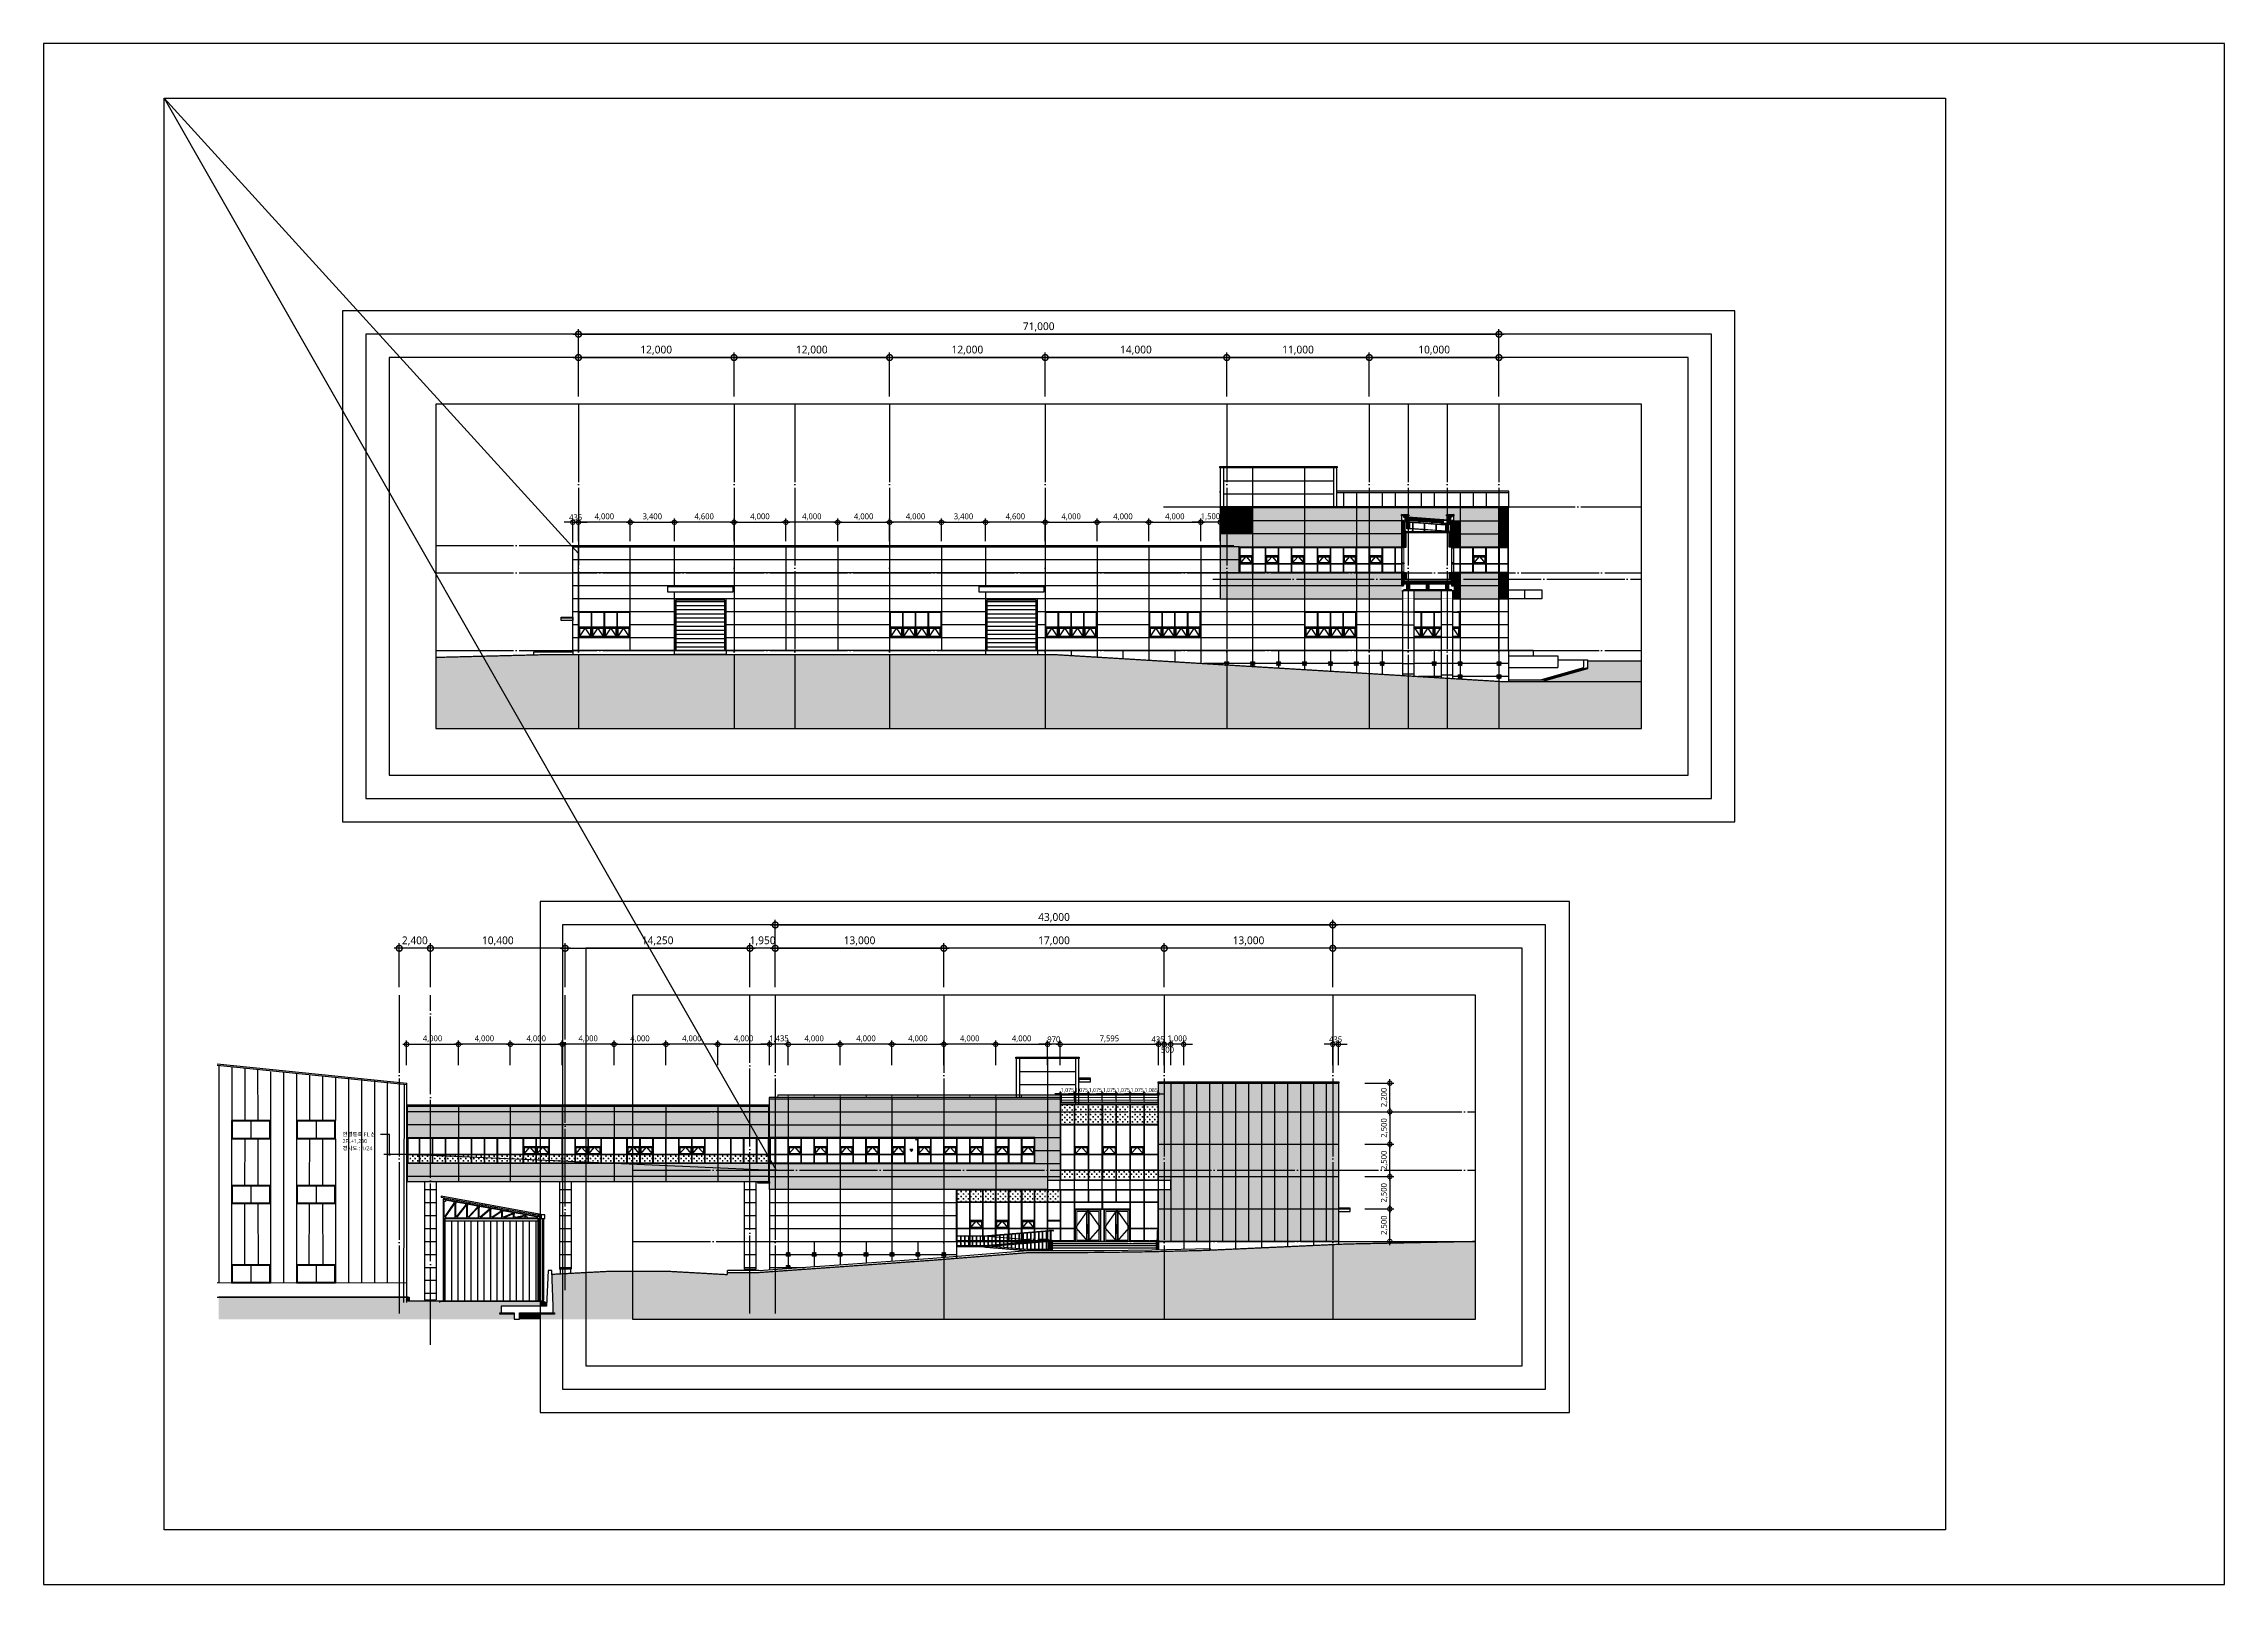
# Model space of a CAD drawing. Header units: millimetres. Extents: x -2325 to 334075, y -552635 to -11738.
# Drawn here: x -2325 to 165875, y -147450 to -28650 of the extents above; entities that cross this region are included whole.
import ezdxf
from ezdxf.enums import TextEntityAlignment as Align
from ezdxf.xclip import XClip

# ---------------------------------------------------------------- set-up
doc = ezdxf.new("R2010")
doc.units = ezdxf.units.MM
doc.header["$LTSCALE"] = 200
doc.header["$XCLIPFRAME"] = 0
doc.set_wipeout_variables(frame=1)
for name, pattern in [('ACISOTGB', [9, 4, -1, 1, -1, 1, -1]), ('CEN-GAUN', [32.2, 30, -1, 0.2, -1]), ('HIDDEN', [0.375, 0.25, -0.125]), ('XR-A-SECTION$0$CEN-OC', [10, 9.25, -0.25, 0.25, -0.25])]:
    doc.linetypes.add(name, pattern=pattern)
doc.layers.get('DEFPOINTS').update_dxf_attribs({"color": 137})
for name, color, linetype in [('01하지철물', 253, 'Continuous'), ('02-PIR', 7, 'Continuous'), ('161', 161, 'Continuous'), ('35', 8, 'Continuous'), ('5FIN', 5, 'Continuous'), ('7', 7, 'Continuous'), ('7내부마감', 7, 'Continuous'), ('A-PNL-EXT', 7, 'Continuous'), ('AA-DWXM-CURT', 4, 'Continuous'), ('AS-STEL', 2, 'Continuous'), ('AS-STEL-MAJR', 8, 'Continuous'), ('backpanel', 252, 'Continuous'), ('BOLT', 8, 'Continuous'), ('CON', 2, 'Continuous'), ('CTR', 1, 'XR-A-SECTION$0$CEN-OC'), ('deta', 8, 'Continuous'), ('DOOR', 6, 'Continuous'), ('ELE-3', 3, 'Continuous'), ('ELE-4', 4, 'Continuous'), ('ELE-5', 5, 'Continuous'), ('ELE-6', 6, 'Continuous'), ('ELE-7', 7, 'Continuous'), ('ELE-8', 8, 'Continuous'), ('ETC-8', 8, 'Continuous'), ('FLASHING', 5, 'Continuous'), ('HAT', 8, 'Continuous'), ('HAT-254', 253, 'Continuous'), ('HAT-INS1', 252, 'Continuous'), ('INSUL', 252, 'Continuous'), ('PANEL', 6, 'Continuous'), ('S-253', 252, 'Continuous'), ('S-COL', 2, 'Continuous'), ('S-CON', 2, 'Continuous'), ('SEC-PANEL', 6, 'Continuous'), ('SOL-253', 253, 'Continuous'), ('SOL-254', 254, 'Continuous'), ('STEEL-E', 6, 'Continuous'), ('STL', 4, 'Continuous'), ('SYP_INSUL', 252, 'Continuous'), ('TEC35', 35, 'Continuous'), ('WAL', 3, 'Continuous'), ('WALL', 2, 'Continuous'), ('WIN-OPEN-LINE', 1, 'CEN-GAUN'), ('WIN1', 7, 'Continuous'), ('XR-ELEV$0$MISC', 7, 'Continuous'), ('XR-ELEV$0$WIN', 6, 'Continuous'), ('XR-ELEV$0$WIN2', 3, 'Continuous'), ('각파이프', 6, 'Continuous'), ('경량철골', 8, 'Continuous'), ('단면선', 2, 'Continuous'), ('마감', 6, 'Continuous')]:
    doc.layers.add(name, color=color, linetype=linetype)
for name, color, linetype, plot in [('190', 190, 'Continuous', False), ('CEN', 1, 'CEN-GAUN', False), ('DEFP.', 147, 'Continuous', False), ('임시 치수선', 8, 'Continuous', False)]:
    doc.layers.add(name, color=color, linetype=linetype, plot=plot)
doc.layers.add('insulation', color=8, linetype='Continuous', lineweight=5)
doc.layers.add('WIN', color=5, linetype='Continuous', lineweight=0)
doc.styles.add('$0$스타일1', font='malgun.ttf')
doc.styles.add('스타일1', font='malgun.ttf')
doc.dimstyles.new('CJA', dxfattribs={"dimscale": 300, "dimtxt": 2.7, "dimasz": 1, "dimexe": 2, "dimexo": 3, "dimgap": 1, "dimtad": 1, "dimdec": 0, "dimzin": 1, "dimdsep": 46, "dimlunit": 6, "dimtxsty": '$0$스타일1', "dimblk": 'CJDOT', "dimcen": 0.09, "dimdle": 1, "dimclrd": 256, "dimclre": 256, "dimclrt": 3, "dimadec": 0, "dimazin": 0, "dimtfac": 1, "dimtdec": 0, "dimtix": 1, "dimtmove": 2, "dimatfit": 3, "dimldrblk": 'CJDOT', "dimfxl": 1, "dimtolj": 1, "dimtzin": 1, "dimarcsym": 0})
pattern_1 = [(0, (0, 70), (190.5, 190.5), [95.25, -285.75]), (90, (47.62, 22.38), (-190.5, 190.5), [95.25, -285.75])]

# ---------------------------------------------------------------- blocks, each defined once
blk = doc.blocks.new('ad')
at = {"layer": 'DOOR'}
blk.add_line((0, 2415), (0, 0), dxfattribs=at)
blk.add_line((0, 2415), (0, 0), dxfattribs=at)
at = {"layer": 'DOOR', "color": 8}
for points in [[(-65, 1300), (-35, 1300), (-35, 600), (-65, 600)], [(65, 1300), (35, 1300), (35, 600), (65, 600)]]:
    blk.add_lwpolyline(points, close=True, dxfattribs=at)
at = {"layer": 'WIN', "color": 6}
for points in [[(-1000, 0), (1000, 0), (1000, 2465), (-1000, 2465)], [(-950, 0), (950, 0), (950, 2415), (-950, 2415)], [(-850, 2315), (-100, 2315), (-100, 100), (-850, 100)], [(850, 2315), (100, 2315), (100, 100), (850, 100)]]:
    blk.add_lwpolyline(points, close=True, dxfattribs=at)
at = {"layer": 'WIN-OPEN-LINE'}
for p, q in [((0, 2415), (-950, 1078)), ((0, 2415), (950, 1078)), ((-950, 1078), (0, 0)), ((950, 1078), (0, 0))]:
    blk.add_line(p, q, dxfattribs=at)
blk = doc.blocks.new('window4000')
at = {"color": 6}
blk.add_wipeout([(68660, -72455), (64660, -72455), (64660, -74455), (68660, -74455)], dxfattribs=at).dxf.layer = 'WIN'
at = {"layer": 'WIN', "color": 6}
for p, q in [((64720, -72455), (64720, -74455)), ((64720, -72515), (65645, -72515)), ((64720, -73625), (65645, -73625)), ((64720, -73685), (65645, -73685)), ((65645, -72455), (65645, -74455)), ((65705, -72455), (65705, -74455)), ((65705, -72515), (66630, -72515)), ((65705, -73625), (66630, -73625)), ((65705, -73685), (66630, -73685)), ((66630, -72455), (66630, -74455)), ((66690, -72455), (66690, -74455)), ((66690, -72515), (67615, -72515)), ((66690, -73625), (67615, -73625)), ((66690, -73685), (67615, -73685)), ((67615, -72455), (67615, -74455)), ((67675, -72455), (67675, -74455)), ((67675, -72515), (68600, -72515)), ((67675, -73625), (68600, -73625)), ((67675, -73685), (68600, -73685)), ((68600, -72455), (68600, -74455)), ((64720, -74395), (65645, -74395)), ((65705, -74395), (66630, -74395)), ((66690, -74395), (67615, -74395)), ((67675, -74395), (68600, -74395))]:
    blk.add_line(p, q, dxfattribs=at)
blk.add_lwpolyline([(68660, -72455), (64660, -72455), (64660, -74455), (68660, -74455)], close=True, dxfattribs=at)
at = {"layer": 'WIN', "color": 5}
for points in [[(64780, -74335), (65585, -74335), (65585, -73745), (64780, -73745)], [(65765, -74335), (66570, -74335), (66570, -73745), (65765, -73745)], [(66750, -74335), (67555, -74335), (67555, -73745), (66750, -73745)], [(67735, -74335), (68540, -74335), (68540, -73745), (67735, -73745)]]:
    blk.add_lwpolyline(points, close=True, dxfattribs=at)
at = {"layer": 'WIN-OPEN-LINE'}
for p, q in [((64720, -74395), (65182, -73685)), ((65182, -73685), (65645, -74395)), ((65705, -74395), (66168, -73685)), ((66168, -73685), (66630, -74395)), ((66690, -74395), (67152, -73685)), ((67152, -73685), (67615, -74395)), ((67675, -74395), (68138, -73685)), ((68138, -73685), (68600, -74395))]:
    blk.add_line(p, q, dxfattribs=at)
blk = doc.blocks.new('ww')
for p, q in [((37688, 70728), (45688, 70728)), ((37688, 69328), (37688, 70728)), ((37738, 70678), (45638, 70678)), ((37738, 69378), (37738, 70678)), ((39184, 70678), (39185, 69378)), ((40634, 70678), (40635, 69378)), ((40684, 70678), (40685, 69378)), ((42688, 70678), (42688, 69378)), ((42738, 70678), (42738, 69378)), ((44188, 70678), (44188, 69378)), ((45638, 70678), (45638, 69378)), ((45688, 70728), (45688, 69328)), ((45688, 69328), (37688, 69328)), ((45638, 69378), (37738, 69378))]:
    blk.add_line(p, q)
blk = doc.blocks.new('k')
at = {"layer": '단면선', "color": 0, "ltscale": 20}
for p, q in [((49123, 18691), (49830, 18691)), ((49123, 18489), (49830, 18489))]:
    blk.add_line(p, q, dxfattribs=at)
for centre, radius, start, end in [((49138, 18590), 102, 98.57434, 278.57434), ((49802, 18592), 103, 268.01544, 74.35178)]:
    blk.add_arc(centre, radius, start, end, dxfattribs=at)
blk = doc.blocks.new('5')
at = {"layer": 'ELE-8', "color": 252, "ltscale": 20}
for p, q in [((30000, 22184), (-500, 19084)), ((30000, 22084), (-500, 18984)), ((30000, 22184), (60493, 19085)), ((30000, 22084), (60493, 18985)), ((60493, 2184), (60493, 19085)), ((16049, 16109), (23949, 16109)), ((16049, 16059), (23949, 16059)), ((16049, 16009), (23949, 16009)), ((16049, 15959), (23949, 15959)), ((16049, 15909), (23949, 15909)), ((16049, 15859), (23949, 15859)), ((16049, 15809), (23949, 15809)), ((16049, 15759), (23949, 15759)), ((16049, 15709), (23949, 15709)), ((16049, 15659), (23949, 15659)), ((16049, 15609), (23949, 15609)), ((16049, 15559), (23949, 15559)), ((16049, 15509), (23949, 15509)), ((16049, 15459), (23949, 15459)), ((16049, 15409), (23949, 15409)), ((16049, 15359), (23949, 15359)), ((16049, 15309), (23949, 15309)), ((16049, 15259), (23949, 15259)), ((16049, 15209), (23949, 15209)), ((16049, 15159), (23949, 15159)), ((43951, 16109), (36051, 16109)), ((43951, 16059), (36051, 16059)), ((43951, 16009), (36051, 16009)), ((43951, 15959), (36051, 15959)), ((43951, 15909), (36051, 15909)), ((43951, 15859), (36051, 15859)), ((43951, 15809), (36051, 15809)), ((43951, 15759), (36051, 15759)), ((43951, 15709), (36051, 15709)), ((43951, 15659), (36051, 15659)), ((43951, 15609), (36051, 15609)), ((43951, 15559), (36051, 15559)), ((43951, 15509), (36051, 15509)), ((43951, 15459), (36051, 15459)), ((43951, 15409), (36051, 15409)), ((43951, 15359), (36051, 15359)), ((43951, 15309), (36051, 15309)), ((43951, 15259), (36051, 15259)), ((43951, 15209), (36051, 15209)), ((43951, 15159), (36051, 15159)), ((16049, 15109), (23949, 15109)), ((16049, 15059), (23949, 15059)), ((16049, 15009), (23949, 15009)), ((16049, 14959), (23949, 14959)), ((16049, 14909), (23949, 14909)), ((16049, 14859), (23949, 14859)), ((43951, 15109), (36051, 15109)), ((43951, 15059), (36051, 15059)), ((43951, 15009), (36051, 15009)), ((43951, 14959), (36051, 14959)), ((43951, 14909), (36051, 14909)), ((43951, 14859), (36051, 14859)), ((-2900, 8418), (-2900, 7220)), ((14400, 7984), (45600, 7984)), ((14400, 6784), (14400, 7984)), ((14400, 7784), (45600, 7784)), ((45600, 6984), (14400, 6984)), ((45600, 6784), (14400, 6784)), ((18002, 2584), (18002, 6784)), ((45600, 6784), (45600, 7984)), ((15404, 2584), (15404, 5284)), ((15404, 5284), (18604, 5284)), ((15454, 2584), (15454, 5284)), ((15565, 5284), (15565, 5284)), ((15940, 2584), (15940, 5284)), ((15990, 2584), (15990, 5284)), ((18052, 2584), (18052, 5284)), ((18554, 5284), (18554, 2584)), ((18604, 5284), (18604, 2584)), ((19997, 6632), (23997, 6631)), ((20046, 5785), (23946, 5784)), ((20047, 6585), (23947, 6584)), ((27589, 2584), (27589, 5284)), ((27589, 5284), (29389, 5284)), ((29389, 5284), (29389, 2584)), ((32411, 5284), (30611, 5284)), ((30611, 5284), (30611, 2584)), ((32411, 2584), (32411, 5284)), ((40003, 6632), (36003, 6631)), ((39953, 6585), (36053, 6584)), ((39954, 5785), (36054, 5784)), ((41409, 5284), (44609, 5284)), ((41409, 2584), (41409, 5284)), ((41459, 2584), (41459, 5284)), ((41570, 5284), (41570, 5284)), ((41945, 2584), (41945, 5284)), ((41995, 2584), (41995, 5284)), ((44007, 2584), (44007, 5284)), ((44057, 2584), (44057, 5284)), ((44559, 5284), (44559, 2584)), ((44609, 5284), (44609, 2584)), ((15404, 4727), (18604, 4721)), ((15404, 4677), (18604, 4671)), ((16306, 3705), (16803, 3705)), ((17237, 3705), (17734, 3705)), ((20046, 4985), (23946, 4984)), ((20046, 4185), (23946, 4184)), ((20046, 3385), (23946, 3384)), ((27589, 4942), (29389, 4942)), ((28489, 4942), (28493, 2584)), ((32411, 4942), (30611, 4942)), ((31511, 4942), (31507, 2584)), ((39954, 4985), (36054, 4984)), ((39954, 4185), (36054, 4184)), ((39954, 3385), (36054, 3384)), ((41409, 4727), (44609, 4721)), ((41409, 4677), (44609, 4671)), ((42311, 3705), (42808, 3705)), ((43242, 3705), (43739, 3705)), ((19996, 2585), (23996, 2584)), ((20046, 2635), (23946, 2634)), ((40004, 2585), (36004, 2584)), ((39954, 2635), (36054, 2634))]:
    blk.add_line(p, q, dxfattribs=at)
at = {"layer": 'ELE-8', "color": 252}
for p, q in [((28000, 21873), (28000, 7984)), ((29000, 21873), (29000, 7984)), ((31000, 21873), (31000, 7984)), ((32000, 21873), (32000, 7984)), ((12000, 20267), (12001, 16198)), ((13000, 20368), (13016, 11198)), ((14000, 20469), (14000, 3684)), ((16000, 20670), (16000, 7984)), ((17000, 20771), (17000, 16198)), ((18000, 20872), (18000, 16198)), ((19000, 20973), (19000, 16198)), ((20000, 20973), (19999, 16198)), ((21000, 21175), (21000, 16198)), ((22000, 21276), (22000, 16198)), ((23000, 21377), (23000, 16198)), ((24000, 21478), (24000, 16083)), ((25000, 21579), (25000, 7984)), ((26000, 21680), (26000, 7984)), ((27000, 21781), (27000, 7984)), ((33000, 21781), (33000, 7984)), ((34000, 21680), (34000, 7984)), ((35000, 21579), (35000, 7984)), ((36000, 21478), (36000, 16083)), ((37000, 21377), (37000, 16198)), ((38000, 21276), (38000, 16198)), ((39000, 21175), (39000, 16198)), ((40000, 20973), (40001, 16198)), ((41000, 20973), (41000, 16198)), ((42000, 20872), (42000, 16198)), ((43000, 20771), (43000, 16198)), ((44000, 20670), (44000, 7984)), ((46000, 20469), (46000, 3684)), ((47000, 20368), (46984, 11198)), ((48000, 20267), (47999, 16198)), ((-500, 19084), (-500, 2584)), ((-300, 19004), (-300, 2584)), ((1000, 19156), (1000, 3684)), ((2000, 19257), (2000, 16034)), ((3000, 19358), (3000, 3684)), ((4000, 19459), (3990, 3684)), ((5000, 19560), (5000, 16197)), ((6000, 19661), (6000, 16197)), ((7000, 19762), (7000, 16197)), ((8000, 19863), (8000, 16037)), ((9000, 19964), (9018, 3684)), ((10000, 19965), (10018, 3685)), ((11000, 20166), (10993, 16198)), ((49000, 20166), (49007, 16198)), ((50000, 19965), (49982, 3685)), ((51000, 19964), (50982, 3684)), ((52000, 19863), (52001, 16197)), ((53000, 19762), (53000, 16197)), ((54000, 19661), (54000, 16197)), ((55000, 19560), (55000, 16197)), ((56000, 19459), (56010, 3684)), ((57000, 19358), (57000, 3684)), ((58000, 19257), (58000, 16034)), ((59000, 19156), (59000, 3684)), ((60300, 19004), (60244, 2184)), ((2000, 16034), (2000, 3684)), ((4999, 16197), (7999, 16197)), ((4999, 14797), (4999, 16197)), ((5049, 16147), (7946, 16147)), ((5049, 14847), (5049, 16147)), ((6496, 16147), (6496, 14847)), ((7946, 16147), (7946, 14847)), ((7999, 16197), (8009, 14797)), ((10020, 14798), (10020, 16198)), ((10020, 16198), (13020, 16198)), ((10070, 14848), (10070, 16148)), ((10070, 16148), (12966, 16148)), ((11516, 16148), (11517, 14848)), ((12966, 16148), (12967, 14848)), ((13020, 16198), (13030, 14798)), ((25000, 16203), (26000, 16203)), ((25040, 16153), (25958, 16153)), ((25040, 14853), (25040, 16153)), ((25958, 14853), (25958, 16153)), ((35000, 16203), (34000, 16203)), ((34960, 16153), (34042, 16153)), ((34042, 14853), (34042, 16153)), ((34960, 14853), (34960, 16153)), ((46980, 16198), (46970, 14798)), ((49980, 16198), (46980, 16198)), ((47034, 16148), (47033, 14848)), ((49930, 16148), (47034, 16148)), ((48484, 16148), (48483, 14848)), ((49930, 14848), (49930, 16148)), ((49980, 14798), (49980, 16198)), ((52001, 16197), (51991, 14797)), ((55001, 16197), (52001, 16197)), ((54951, 16147), (52054, 16147)), ((52054, 16147), (52054, 14847)), ((53504, 16147), (53504, 14847)), ((54951, 14847), (54951, 16147)), ((55001, 14797), (55001, 16197)), ((58000, 16034), (58000, 3684)), ((4999, 14797), (4997, 3684)), ((8009, 14797), (4999, 14797)), ((7946, 14847), (5049, 14847)), ((6007, 14797), (5995, 11197)), ((7001, 14797), (7019, 11197)), ((8009, 14797), (8008, 3684)), ((13030, 14798), (10020, 14798)), ((12967, 14848), (10070, 14848)), ((10991, 14798), (10984, 11198)), ((12002, 14798), (12003, 11198)), ((17000, 14798), (17000, 11198)), ((18000, 14798), (18000, 11198)), ((19000, 14798), (19000, 11198)), ((19999, 14798), (19998, 11198)), ((21000, 14798), (21000, 11198)), ((22000, 14798), (22000, 11198)), ((23000, 14798), (23000, 11198)), ((23999, 14798), (24000, 11083)), ((26000, 14803), (25000, 14803)), ((25958, 14853), (25040, 14853)), ((34000, 14803), (35000, 14803)), ((34042, 14853), (34960, 14853)), ((36001, 14798), (36000, 11083)), ((37000, 14798), (37000, 11198)), ((38000, 14798), (38000, 11198)), ((39000, 14798), (39000, 11198)), ((40001, 14798), (40002, 11198)), ((41000, 14798), (41000, 11198)), ((42000, 14798), (42000, 11198)), ((43000, 14798), (43000, 11198)), ((46970, 14798), (49980, 14798)), ((47033, 14848), (49930, 14848)), ((47998, 14798), (47997, 11198)), ((49009, 14798), (49016, 11198)), ((51991, 14797), (51992, 3684)), ((51991, 14797), (55001, 14797)), ((52054, 14847), (54951, 14847)), ((52999, 14797), (52981, 11197)), ((53993, 14797), (54005, 11197)), ((55001, 14797), (55003, 3684)), ((4999, 11197), (7999, 11197)), ((4999, 9797), (4999, 11197)), ((5049, 11147), (7946, 11147)), ((5049, 9847), (5049, 11147)), ((6496, 11147), (6496, 9847)), ((7946, 11147), (7946, 9847)), ((7999, 11197), (8009, 9797)), ((10020, 11198), (13020, 11198)), ((10020, 9798), (10020, 11198)), ((10070, 11148), (12966, 11148)), ((10070, 9848), (10070, 11148)), ((11516, 11148), (11517, 9848)), ((12966, 11148), (12967, 9848)), ((13020, 11198), (13030, 9798)), ((25000, 11198), (26000, 11198)), ((25040, 11148), (25958, 11148)), ((25040, 9848), (25040, 11148)), ((25958, 9848), (25958, 11148)), ((35000, 11198), (34000, 11198)), ((34960, 11148), (34042, 11148)), ((34042, 9848), (34042, 11148)), ((34960, 9848), (34960, 11148)), ((46980, 11198), (46970, 9798)), ((49980, 11198), (46980, 11198)), ((47034, 11148), (47033, 9848)), ((49930, 11148), (47034, 11148)), ((48484, 11148), (48483, 9848)), ((49930, 9848), (49930, 11148)), ((49980, 9798), (49980, 11198)), ((52001, 11197), (51991, 9797)), ((55001, 11197), (52001, 11197)), ((54951, 11147), (52054, 11147)), ((52054, 11147), (52054, 9847)), ((53504, 11147), (53504, 9847)), ((54951, 9847), (54951, 11147)), ((55001, 9797), (55001, 11197)), ((-2900, 8418), (-500, 8418)), ((8009, 9797), (4999, 9797)), ((7946, 9847), (5049, 9847)), ((5990, 9797), (5973, 5084)), ((7026, 9797), (7049, 5084)), ((13030, 9798), (10020, 9798)), ((12967, 9848), (10070, 9848)), ((10982, 9798), (10974, 5085)), ((12004, 9798), (12005, 5085)), ((13018, 9798), (13029, 3685)), ((17000, 9798), (17000, 7984)), ((18000, 9798), (18000, 7984)), ((19000, 9798), (19000, 7984)), ((19997, 9798), (19997, 7984)), ((21000, 9798), (21000, 7984)), ((22000, 9798), (22000, 7984)), ((23000, 9798), (23000, 7984)), ((24000, 9798), (24000, 7984)), ((26000, 9798), (25000, 9798)), ((25958, 9848), (25040, 9848)), ((30000, 8584), (30000, -316)), ((34000, 9798), (35000, 9798)), ((34042, 9848), (34960, 9848)), ((36000, 9798), (36000, 7984)), ((37000, 9798), (37000, 7984)), ((38000, 9798), (38000, 7984)), ((39000, 9798), (39000, 7984)), ((40003, 9798), (40003, 7984)), ((41000, 9798), (41000, 7984)), ((42000, 9798), (42000, 7984)), ((43000, 9798), (43000, 7984)), ((46970, 9798), (49980, 9798)), ((46982, 9798), (46971, 3685)), ((47033, 9848), (49930, 9848)), ((47996, 9798), (47995, 5085)), ((49018, 9798), (49026, 5085)), ((51991, 9797), (55001, 9797)), ((52054, 9847), (54951, 9847)), ((52974, 9797), (52951, 5084)), ((54010, 9797), (54027, 5084)), ((-2900, 8218), (-500, 8218)), ((-500, 7418), (-2900, 7419)), ((-500, 7218), (-2900, 7220)), ((16000, 6784), (15990, 5284)), ((17000, 6784), (17000, 5284)), ((19000, 6784), (19000, 3684)), ((25000, 3683), (25000, 6784)), ((26000, 3683), (26000, 6784)), ((27000, 6784), (27000, 3684)), ((28000, 6784), (28000, 5284)), ((29000, 6784), (29000, 5284)), ((31000, 6784), (31000, 5284)), ((32000, 6784), (32000, 5284)), ((33000, 6784), (33000, 3684)), ((34000, 3683), (34000, 6784)), ((35000, 3683), (35000, 6784)), ((41000, 6784), (41000, 3684)), ((42000, 6784), (42000, 5284)), ((43000, 6784), (43000, 5284)), ((44000, 6784), (44007, 5284)), ((4997, 5084), (7997, 5084)), ((4997, 3684), (4997, 5084)), ((7997, 5084), (8008, 3684)), ((10018, 5085), (13018, 5085)), ((10018, 3685), (10018, 5085)), ((13018, 5085), (13029, 3685)), ((19997, 6632), (19996, 2585)), ((20047, 6585), (20046, 2635)), ((23947, 6584), (23946, 2634)), ((23997, 6631), (23996, 2584)), ((25000, 5083), (26000, 5083)), ((35000, 5083), (34000, 5083)), ((36003, 6631), (36004, 2584)), ((36053, 6584), (36054, 2634)), ((39953, 6585), (39954, 2635)), ((40003, 6632), (40004, 2585)), ((46982, 5085), (46971, 3685)), ((49982, 5085), (46982, 5085)), ((49982, 3685), (49982, 5085)), ((52003, 5084), (51992, 3684)), ((55003, 5084), (52003, 5084)), ((55003, 3684), (55003, 5084)), ((-300, 3684), (15404, 3684)), ((5047, 5034), (7944, 5034)), ((5047, 3734), (5047, 5034)), ((7945, 3734), (5047, 3734)), ((6494, 5034), (6495, 3734)), ((7944, 5034), (7945, 3734)), ((13029, 3685), (10018, 3685)), ((10068, 5035), (12965, 5035)), ((10068, 3735), (10068, 5035)), ((12966, 3735), (10068, 3735)), ((11515, 5035), (11516, 3735)), ((12965, 5035), (12966, 3735)), ((17000, 4674), (16999, 2584)), ((18604, 3684), (19996, 3684)), ((23996, 3684), (27589, 3684)), ((26000, 3683), (25000, 3683)), ((25040, 5033), (25958, 5033)), ((25040, 3733), (25040, 5033)), ((25958, 3733), (25040, 3733)), ((25958, 3733), (25958, 5033)), ((29389, 3684), (30611, 3684)), ((36004, 3684), (32411, 3684)), ((34000, 3683), (35000, 3683)), ((34960, 5033), (34042, 5033)), ((34042, 3733), (34042, 5033)), ((34042, 3733), (34960, 3733)), ((34960, 3733), (34960, 5033)), ((41409, 3684), (40004, 3684)), ((43005, 4674), (43004, 2584)), ((60493, 3677), (44609, 3684)), ((46971, 3685), (49982, 3685)), ((47035, 5035), (47034, 3735)), ((47034, 3735), (49932, 3735)), ((49932, 5035), (47035, 5035)), ((48485, 5035), (48484, 3735)), ((49932, 3735), (49932, 5035)), ((51992, 3684), (55003, 3684)), ((52056, 5034), (52055, 3734)), ((52055, 3734), (54953, 3734)), ((54953, 5034), (52056, 5034)), ((53506, 5034), (53505, 3734)), ((54953, 3734), (54953, 5034)), ((-4200, 2584), (60675, 2584)), ((-4200, 2184), (60493, 2184)), ((60675, 2584), (60675, 2284)), ((70376, 2284), (60675, 2284))]:
    blk.add_line(p, q, dxfattribs=at)
for name, p in [('ww', (-21689, -54530)), ('ww', (-21688, -59530)), ('k', (-28878, -13996)), ('k', (-27930, -13996)), ('k', (-27011, -13996)), ('k', (-26105, -13996))]:
    blk.add_blockref(name, p, dxfattribs=at)
at = {"layer": 'ELE-8', "color": 252, "xscale": -1}
for name, p in [('ww', (81689, -54530)), ('ww', (81688, -59530)), ('k', (86105, -13996)), ('k', (87011, -13996)), ('k', (87930, -13996)), ('k', (88878, -13996))]:
    blk.add_blockref(name, p, dxfattribs=at)
blk = doc.blocks.new('win1111')
at = {"layer": 'backpanel'}
h = blk.add_hatch(dxfattribs=at)
h.set_pattern_fill('CROSS', color=256, scale=30)
h.paths.add_polyline_path([(-5055, 10540), (-6070, 10540), (-6070, 9030), (-5055, 9030)])
h = blk.add_hatch(dxfattribs=at)
h.set_pattern_fill('CROSS', color=256, scale=30)
h.set_pattern_definition([(0, (-82207.27, 121006.36), (190.5, 190.5), [95.25, -285.75]), (90, (-82159.64, 120958.74), (-190.5, 190.5), [95.25, -285.75])])
h.paths.add_polyline_path([(-3980, 10540), (-4995, 10540), (-4995, 9030), (-3980, 9030)])
h.paths.add_polyline_path([(-2905, 10540), (-3920, 10540), (-3920, 9030), (-2905, 9030)])
h.paths.add_polyline_path([(-1830, 10540), (-2845, 10540), (-2845, 9030), (-1830, 9030)])
h.paths.add_polyline_path([(-755, 10540), (-1770, 10540), (-1770, 9030), (-755, 9030)])
h.paths.add_polyline_path([(320, 10540), (-695, 10540), (-695, 9030), (320, 9030)])
h.paths.add_polyline_path([(1405, 10540), (380, 10540), (380, 9030), (1405, 9030)])
h = blk.add_hatch(dxfattribs=at)
h.set_pattern_fill('CROSS', color=256, scale=30)
h.paths.add_polyline_path([(-5055, 5470), (-6070, 5470), (-6070, 4860), (-5055, 4860)])
h = blk.add_hatch(dxfattribs=at)
h.set_pattern_fill('CROSS', color=256, scale=30)
h.paths.add_polyline_path([(-3980, 5470), (-4995, 5470), (-4995, 4860), (-3980, 4860)])
h = blk.add_hatch(dxfattribs=at)
h.set_pattern_fill('CROSS', color=256, scale=30)
h.paths.add_polyline_path([(-3920, 4860), (-2905, 4860), (-2905, 5470), (-3920, 5470)])
h = blk.add_hatch(dxfattribs=at)
h.set_pattern_fill('CROSS', color=256, scale=30)
h.paths.add_polyline_path([(-2845, 4860), (-1830, 4860), (-1830, 5470), (-2845, 5470)])
h = blk.add_hatch(dxfattribs=at)
h.set_pattern_fill('CROSS', color=256, scale=30)
h.paths.add_polyline_path([(-1770, 4860), (-755, 4860), (-755, 5470), (-1770, 5470)])
h = blk.add_hatch(dxfattribs=at)
h.set_pattern_fill('CROSS', color=256, scale=30)
h.paths.add_polyline_path([(-695, 4860), (320, 4860), (320, 5470), (-695, 5470)])
h = blk.add_hatch(dxfattribs=at)
h.set_pattern_fill('CROSS', color=256, scale=30)
h.paths.add_polyline_path([(380, 4860), (1405, 4860), (1405, 5470), (380, 5470)])
h = blk.add_hatch(dxfattribs=at)
h.set_pattern_fill('CROSS', color=256, scale=30)
h.paths.add_polyline_path([(-13130, 3940), (-14070, 3940), (-14070, 3060), (-13130, 3060)])
h = blk.add_hatch(dxfattribs=at)
h.set_pattern_fill('CROSS', color=256, scale=30)
h.paths.add_polyline_path([(-12130, 3940), (-13070, 3940), (-13070, 3060), (-12130, 3060)])
h = blk.add_hatch(dxfattribs=at)
h.set_pattern_fill('CROSS', color=256, scale=30)
h.paths.add_polyline_path([(-11130, 3940), (-12070, 3940), (-12070, 3060), (-11130, 3060)])
h = blk.add_hatch(dxfattribs=at)
h.set_pattern_fill('CROSS', color=256, scale=30)
h.paths.add_polyline_path([(-10130, 3940), (-11070, 3940), (-11070, 3060), (-10130, 3060)])
h = blk.add_hatch(dxfattribs=at)
h.set_pattern_fill('CROSS', color=256, scale=30)
h.paths.add_polyline_path([(-9130, 3940), (-10070, 3940), (-10070, 3060), (-9130, 3060)])
h = blk.add_hatch(dxfattribs=at)
h.set_pattern_fill('CROSS', color=256, scale=30)
h.paths.add_polyline_path([(-8130, 3940), (-9070, 3940), (-9070, 3060), (-8130, 3060)])
h = blk.add_hatch(dxfattribs=at)
h.set_pattern_fill('CROSS', color=256, scale=30)
h.paths.add_polyline_path([(-7130, 3940), (-8070, 3940), (-8070, 3060), (-7130, 3060)])
h = blk.add_hatch(dxfattribs=at)
h.set_pattern_fill('CROSS', color=256, scale=30)
h.set_pattern_definition([(0, (1000, 3e-10), (190.5, 190.5), [95.25, -285.75]), (90, (1047.63, -47.62), (-190.5, 190.5), [95.25, -285.75])])
h.paths.add_polyline_path([(-6130, 3940), (-7070, 3940), (-7070, 3060), (-6130, 3060)])
at = {"layer": 'WIN', "color": 6}
for p, q in [((-6130, 10600), (-6130, 4700)), ((1465, 10600), (-6130, 10600)), ((-6100, 10570), (-6100, 4730)), ((1435, 10570), (-6100, 10570)), ((-5025, 10570), (-5025, 4730)), ((-3950, 10570), (-3950, 4730)), ((-2875, 10570), (-2875, 5500)), ((-1800, 10570), (-1800, 4730)), ((-725, 10570), (-725, 4730)), ((350, 10570), (350, 4730)), ((1435, 10570), (1435, 4730)), ((1465, 10600), (1465, 4700)), ((-6100, 9000), (1435, 9000)), ((-5025, 7300), (-3950, 7300)), ((-2875, 7300), (-1800, 7300)), ((-725, 7300), (350, 7300)), ((-6100, 6700), (1435, 6700)), ((-6100, 5500), (1435, 5500)), ((-2875, 5470), (-2875, 4730)), ((-14130, 4000), (-14130, 0)), ((-14130, 4000), (1465, 4000)), ((-14100, 3970), (-14100, 30)), ((-14100, 3970), (1435, 3970)), ((-13100, 3970), (-13100, 30)), ((-12100, 3970), (-12100, 30)), ((-11100, 3970), (-11100, 30)), ((-10100, 3970), (-10100, 30)), ((-9100, 3970), (-9100, 30)), ((-8100, 3970), (-8100, 30)), ((-7100, 3970), (-7100, 30)), ((-6130, 4700), (1465, 4700)), ((-6100, 4730), (1435, 4730)), ((-6100, 3970), (-6100, 30)), ((-5025, 0), (-5025, 3970)), ((-3950, 3970), (-3950, 3030)), ((-2875, 2495), (-2875, 3970)), ((-1800, 3030), (-1800, 3970)), ((-725, 3970), (-725, 0)), ((350, 0), (350, 3970)), ((1435, 3970), (1435, 30)), ((-14100, 3030), (1435, 3030)), ((-5025, 2495), (-725, 2495)), ((-2995, 2465), (-2755, 2465)), ((-14130, 0), (1465, 0)), ((-14100, 1000), (-5025, 1000)), ((-14100, 30), (-5025, 30)), ((-13100, 1600), (-12100, 1600)), ((-11100, 1600), (-10100, 1600)), ((-9100, 1600), (-8100, 1600)), ((-7100, 1600), (-6100, 1600)), ((-725, 1000), (1435, 1000)), ((-725, 30), (1435, 30))]:
    blk.add_line(p, q, dxfattribs=at)
at = {"layer": 'WIN', "color": 251, "linetype": 'HIDDEN'}
for p, q in [((-6070, 10570), (-6070, 4730)), ((-5055, 10540), (-6070, 10540)), ((-5055, 10570), (-5055, 4730)), ((-4995, 10570), (-4995, 4730)), ((-3980, 10540), (-4995, 10540)), ((-3980, 10570), (-3980, 4730)), ((-3920, 10570), (-3920, 4730)), ((-2905, 10540), (-3920, 10540)), ((-2905, 10570), (-2905, 4730)), ((-2845, 10570), (-2845, 4730)), ((-1830, 10540), (-2845, 10540)), ((-1830, 10570), (-1830, 4730)), ((-1770, 10570), (-1770, 4730)), ((-755, 10540), (-1770, 10540)), ((-755, 10570), (-755, 4730)), ((-695, 10570), (-695, 4730)), ((320, 10540), (-695, 10540)), ((320, 10570), (320, 4730)), ((380, 10570), (380, 4730)), ((1405, 10540), (380, 10540)), ((1405, 10570), (1405, 4730)), ((-6070, 9030), (-5055, 9030)), ((-6070, 8970), (-5055, 8970)), ((-4995, 9030), (-3980, 9030)), ((-4995, 8970), (-3980, 8970)), ((-3920, 9030), (-2905, 9030)), ((-3920, 8970), (-2905, 8970)), ((-2845, 9030), (-1830, 9030)), ((-2845, 8970), (-1830, 8970)), ((-1770, 9030), (-755, 9030)), ((-1770, 8970), (-755, 8970)), ((-695, 9030), (320, 9030)), ((-695, 8970), (320, 8970)), ((380, 9030), (1405, 9030)), ((380, 8970), (1405, 8970)), ((-6070, 6730), (-5055, 6730)), ((-4995, 7330), (-3980, 7330)), ((-4995, 7270), (-3980, 7270)), ((-4995, 6730), (-3980, 6730)), ((-3920, 6730), (-2905, 6730)), ((-2845, 7330), (-1830, 7330)), ((-2845, 7270), (-1830, 7270)), ((-2845, 6730), (-1830, 6730)), ((-1770, 6730), (-755, 6730)), ((-695, 7330), (320, 7330)), ((-695, 7270), (320, 7270)), ((-695, 6730), (320, 6730)), ((380, 6730), (1405, 6730)), ((-6070, 6670), (-5055, 6670)), ((-6070, 5530), (-5055, 5530)), ((-6070, 5470), (-5055, 5470)), ((-4995, 6670), (-3980, 6670)), ((-4995, 5530), (-3980, 5530)), ((-4995, 5470), (-3980, 5470)), ((-3920, 6670), (-2905, 6670)), ((-3920, 5530), (-2905, 5530)), ((-3920, 5470), (-2905, 5470)), ((-2845, 6670), (-1830, 6670)), ((-2845, 5530), (-1830, 5530)), ((-2845, 5470), (-1830, 5470)), ((-1770, 6670), (-755, 6670)), ((-1770, 5530), (-755, 5530)), ((-1770, 5470), (-755, 5470)), ((-695, 6670), (320, 6670)), ((-695, 5530), (320, 5530)), ((-695, 5470), (320, 5470)), ((380, 6670), (1405, 6670)), ((380, 5530), (1405, 5530)), ((380, 5470), (1405, 5470)), ((-14070, 3970), (-14070, 30)), ((-14070, 3940), (-13130, 3940)), ((-13130, 3970), (-13130, 30)), ((-13070, 3970), (-13070, 30)), ((-13070, 3940), (-12130, 3940)), ((-12130, 3970), (-12130, 30)), ((-12070, 3970), (-12070, 30)), ((-12070, 3940), (-11130, 3940)), ((-11130, 3970), (-11130, 30)), ((-11070, 3970), (-11070, 30)), ((-11070, 3940), (-10130, 3940)), ((-10130, 3970), (-10130, 30)), ((-10070, 3970), (-10070, 30)), ((-10070, 3940), (-9130, 3940)), ((-9130, 3970), (-9130, 30)), ((-9070, 3970), (-9070, 30)), ((-9070, 3940), (-8130, 3940)), ((-8130, 3970), (-8130, 30)), ((-8070, 3970), (-8070, 30)), ((-8070, 3940), (-7130, 3940)), ((-7130, 3970), (-7130, 30)), ((-7070, 3970), (-7070, 30)), ((-7070, 3940), (-6130, 3940)), ((-6130, 3970), (-6130, 30)), ((-6070, 4760), (-5055, 4760)), ((-6070, 3940), (-5055, 3940)), ((-5055, 30), (-5055, 3970)), ((-4995, 4760), (-3980, 4760)), ((-4995, 2495), (-4995, 3970)), ((-4995, 3940), (-3980, 3940)), ((-3980, 3970), (-3980, 3030)), ((-3920, 4760), (-2905, 4760)), ((-3920, 3970), (-3920, 3030)), ((-3920, 3940), (-2905, 3940)), ((-2905, 2495), (-2905, 3970)), ((-2845, 4760), (-1830, 4760)), ((-2845, 2495), (-2845, 3970)), ((-2845, 3940), (-1830, 3940)), ((-1830, 3030), (-1830, 3970)), ((-1770, 4760), (-755, 4760)), ((-1770, 3030), (-1770, 3970)), ((-1770, 3940), (-755, 3940)), ((-755, 3970), (-755, 2495)), ((-695, 4760), (320, 4760)), ((-695, 3970), (-695, 30)), ((-695, 3940), (320, 3940)), ((320, 2495), (320, 3970)), ((320, 30), (320, 3970)), ((380, 4760), (1405, 4760)), ((380, 30), (380, 3970)), ((380, 3940), (1405, 3940)), ((1405, 3970), (1405, 0)), ((-14070, 3060), (-13130, 3060)), ((-14070, 3000), (-13130, 3000)), ((-13070, 3060), (-12130, 3060)), ((-13070, 3000), (-12130, 3000)), ((-12070, 3060), (-11130, 3060)), ((-12070, 3000), (-11130, 3000)), ((-11070, 3060), (-10130, 3060)), ((-11070, 3000), (-10130, 3000)), ((-10070, 3060), (-9130, 3060)), ((-10070, 3000), (-9130, 3000)), ((-9070, 3060), (-8130, 3060)), ((-9070, 3000), (-8130, 3000)), ((-8070, 3060), (-7130, 3060)), ((-8070, 3000), (-7130, 3000)), ((-7070, 3060), (-6130, 3060)), ((-7070, 3000), (-6130, 3000)), ((-6070, 3060), (-5055, 3060)), ((-6070, 3000), (-5055, 3000)), ((-4995, 3060), (-3980, 3060)), ((-4995, 3000), (-2905, 3000)), ((-4995, 2525), (-2905, 2525)), ((-3920, 3060), (-2905, 3060)), ((-2845, 3060), (-1830, 3060)), ((-2845, 3000), (-1830, 3000)), ((-2845, 2525), (-755, 2525)), ((-1770, 3060), (-755, 3060)), ((-1770, 3000), (-755, 3000)), ((-695, 3060), (320, 3060)), ((-695, 3000), (320, 3000)), ((380, 3060), (1405, 3060)), ((380, 3000), (1405, 3000)), ((-14070, 1030), (-13130, 1030)), ((-14070, 970), (-13130, 970)), ((-14070, 60), (-13130, 60)), ((-13070, 1630), (-12130, 1630)), ((-13070, 1570), (-12130, 1570)), ((-13070, 1030), (-12130, 1030)), ((-13070, 970), (-12130, 970)), ((-13070, 60), (-12130, 60)), ((-12070, 1030), (-11130, 1030)), ((-12070, 970), (-11130, 970)), ((-12070, 60), (-11130, 60)), ((-11070, 1630), (-10130, 1630)), ((-11070, 1570), (-10130, 1570)), ((-11070, 1030), (-10130, 1030)), ((-11070, 970), (-10130, 970)), ((-11070, 60), (-10130, 60)), ((-10070, 1030), (-9130, 1030)), ((-10070, 970), (-9130, 970)), ((-10070, 60), (-9130, 60)), ((-9070, 1630), (-8130, 1630)), ((-9070, 1570), (-8130, 1570)), ((-9070, 1030), (-8130, 1030)), ((-9070, 970), (-8130, 970)), ((-9070, 60), (-8130, 60)), ((-8070, 1030), (-7130, 1030)), ((-8070, 970), (-7130, 970)), ((-8070, 60), (-7130, 60)), ((-7070, 1630), (-6130, 1630)), ((-7070, 1570), (-6130, 1570)), ((-7070, 1030), (-6130, 1030)), ((-7070, 1030), (-6130, 1030)), ((-7070, 970), (-6130, 970)), ((-7070, 970), (-6130, 970)), ((-7070, 60), (-6130, 60)), ((-6070, 1030), (-5055, 1030)), ((-6070, 970), (-5055, 970)), ((-6070, 60), (-5055, 60)), ((-725, 1030), (320, 1030)), ((-725, 970), (320, 970)), ((-695, 60), (320, 60)), ((380, 1030), (730, 1030)), ((380, 970), (730, 970)), ((380, 60), (730, 60)), ((790, 1030), (1405, 1030)), ((790, 970), (1405, 970)), ((790, 60), (1405, 60))]:
    blk.add_line(p, q, dxfattribs=at)
for points in [[(-4040, 7210), (-4935, 7210), (-4935, 6790), (-4040, 6790)], [(-1890, 7210), (-2785, 7210), (-2785, 6790), (-1890, 6790)], [(260, 7210), (-635, 7210), (-635, 6790), (260, 6790)], [(-12190, 1510), (-13010, 1510), (-13010, 1090), (-12190, 1090)], [(-10190, 1510), (-11010, 1510), (-11010, 1090), (-10190, 1090)], [(-8190, 1510), (-9010, 1510), (-9010, 1090), (-8190, 1090)]]:
    blk.add_lwpolyline(points, close=True, dxfattribs=at)
for points in [[(-6070, 4000), (-6070, 4000)], [(-6070, 30), (-6070, 3970)]]:
    blk.add_lwpolyline(points, dxfattribs=at)
at = {"layer": 'WIN', "color": 6}
blk.add_lwpolyline([(1465, 4000), (1465, 0)], dxfattribs=at)
at = {"layer": 'WIN-OPEN-LINE'}
for points in [[(-4995, 6730), (-4488, 7270), (-3980, 6730)], [(-2845, 6730), (-2338, 7270), (-1830, 6730)], [(-695, 6730), (-188, 7270), (320, 6730)], [(-13070, 1030), (-12600, 1570), (-12130, 1030)], [(-11070, 1030), (-10600, 1570), (-10130, 1030)], [(-9070, 1030), (-8600, 1570), (-8130, 1030)]]:
    blk.add_lwpolyline(points, dxfattribs=at)
blk = doc.blocks.new('_DotSmall')
at = {"color": 0, "linetype": 'ByBlock', "const_width": 0.5}
blk.add_lwpolyline([(-0.0625, 0, 1), (0.0625, 0, 1)], format="xyb", close=True, dxfattribs=at)
blk = doc.blocks.new('*D50')
at = {"layer": 'DEFPOINTS', "lineweight": -2, "transparency": 16777216}
for p, q in [((53707, -96606), (97507, -96606)), ((54107, -101406), (54107, -96206)), ((97107, -101406), (97107, -96206))]:
    blk.add_line(p, q, dxfattribs=at)
at = {"layer": 'DEFPOINTS', "color": 0, "transparency": 16777216}
for p in [(97107, -96606), (54107, -102006), (97107, -102006)]:
    blk.add_point(p, dxfattribs=at)
at = {"layer": 'DEFPOINTS', "lineweight": -2, "transparency": 16777216, "xscale": 900, "yscale": 900, "zscale": 900, "rotation": 180}
blk.add_blockref('_DotSmall', (54107, -96606), dxfattribs=at)
at = {"layer": 'DEFPOINTS', "lineweight": -2, "transparency": 16777216, "xscale": 900, "yscale": 900, "zscale": 900}
blk.add_blockref('_DotSmall', (97107, -96606), dxfattribs=at)
at = {"layer": 'DEFPOINTS', "color": 3, "transparency": 16777216, "insert": (75607, -96046), "char_height": 600, "attachment_point": 5, "style": '$0$스타일1'}
blk.add_mtext('\\A1;43,000', dxfattribs=at)
blk = doc.blocks.new('CJDOT')
blk.add_line((-2, 0), (2, 0))
at = {"const_width": 0.5}
blk.add_lwpolyline([(-0.25, 0, 1), (0.25, 0, 1)], format="xyb", close=True, dxfattribs=at)
blk = doc.blocks.new('*D51')
at = {"layer": 'DEFPOINTS', "lineweight": -2, "transparency": 16777216}
for p, q in [((53707, -98406), (67507, -98406)), ((54107, -101406), (54107, -98006)), ((67107, -101406), (67107, -98006))]:
    blk.add_line(p, q, dxfattribs=at)
at = {"layer": 'DEFPOINTS', "color": 0, "transparency": 16777216}
for p in [(67107, -98406), (54107, -102006), (67107, -102006)]:
    blk.add_point(p, dxfattribs=at)
at = {"layer": 'DEFPOINTS', "lineweight": -2, "transparency": 16777216, "xscale": 900, "yscale": 900, "zscale": 900, "rotation": 180}
blk.add_blockref('_DotSmall', (54107, -98406), dxfattribs=at)
at = {"layer": 'DEFPOINTS', "lineweight": -2, "transparency": 16777216, "xscale": 900, "yscale": 900, "zscale": 900}
blk.add_blockref('_DotSmall', (67107, -98406), dxfattribs=at)
at = {"layer": 'DEFPOINTS', "color": 3, "transparency": 16777216, "insert": (60607, -97844), "char_height": 600, "attachment_point": 5, "style": '$0$스타일1'}
blk.add_mtext('\\A1;13,000', dxfattribs=at)
blk = doc.blocks.new('*D52')
at = {"layer": 'DEFPOINTS', "lineweight": -2, "transparency": 16777216}
for p, q in [((84507, -98406), (66707, -98406)), ((67107, -101406), (67107, -98006)), ((84107, -101406), (84107, -98006))]:
    blk.add_line(p, q, dxfattribs=at)
at = {"layer": 'DEFPOINTS', "color": 0, "transparency": 16777216}
for p in [(67107, -98406), (67107, -102006), (84107, -102006)]:
    blk.add_point(p, dxfattribs=at)
at = {"layer": 'DEFPOINTS', "lineweight": -2, "transparency": 16777216, "xscale": 900, "yscale": 900, "zscale": 900, "rotation": 180}
blk.add_blockref('_DotSmall', (67107, -98406), dxfattribs=at)
at = {"layer": 'DEFPOINTS', "lineweight": -2, "transparency": 16777216, "xscale": 900, "yscale": 900, "zscale": 900}
blk.add_blockref('_DotSmall', (84107, -98406), dxfattribs=at)
at = {"layer": 'DEFPOINTS', "color": 3, "transparency": 16777216, "insert": (75607, -97844), "char_height": 600, "attachment_point": 5, "style": '$0$스타일1'}
blk.add_mtext('\\A1;17,000', dxfattribs=at)
blk = doc.blocks.new('*D53')
at = {"layer": 'DEFPOINTS', "lineweight": -2, "transparency": 16777216}
for p, q in [((97507, -98406), (83707, -98406)), ((84107, -101406), (84107, -98006)), ((97107, -101406), (97107, -98006))]:
    blk.add_line(p, q, dxfattribs=at)
at = {"layer": 'DEFPOINTS', "color": 0, "transparency": 16777216}
for p in [(84107, -98406), (84107, -102006), (97107, -102006)]:
    blk.add_point(p, dxfattribs=at)
at = {"layer": 'DEFPOINTS', "lineweight": -2, "transparency": 16777216, "xscale": 900, "yscale": 900, "zscale": 900, "rotation": 180}
blk.add_blockref('_DotSmall', (84107, -98406), dxfattribs=at)
at = {"layer": 'DEFPOINTS', "lineweight": -2, "transparency": 16777216, "xscale": 900, "yscale": 900, "zscale": 900}
blk.add_blockref('_DotSmall', (97107, -98406), dxfattribs=at)
at = {"layer": 'DEFPOINTS', "color": 3, "transparency": 16777216, "insert": (90607, -97844), "char_height": 600, "attachment_point": 5, "style": '$0$스타일1'}
blk.add_mtext('\\A1;13,000', dxfattribs=at)
blk = doc.blocks.new('*D54')
at = {"layer": 'DEFPOINTS', "color": 0, "transparency": 16777216}
for p in [(67107, -105809), (67107, -107869), (71107, -107869)]:
    blk.add_point(p, dxfattribs=at)
at = {"layer": '임시 치수선', "lineweight": -2, "transparency": 16777216}
for p, q in [((71407, -105809), (66807, -105809)), ((67107, -107419), (67107, -105509)), ((71107, -107419), (71107, -105509))]:
    blk.add_line(p, q, dxfattribs=at)
at = {"layer": '임시 치수선', "lineweight": -2, "transparency": 16777216, "xscale": 675, "yscale": 675, "zscale": 675, "rotation": 180}
blk.add_blockref('_DotSmall', (67107, -105809), dxfattribs=at)
at = {"layer": '임시 치수선', "lineweight": -2, "transparency": 16777216, "xscale": 675, "yscale": 675, "zscale": 675}
blk.add_blockref('_DotSmall', (71107, -105809), dxfattribs=at)
at = {"layer": '임시 치수선', "color": 3, "transparency": 16777216, "insert": (69107, -105389), "char_height": 450, "attachment_point": 5, "style": '$0$스타일1'}
blk.add_mtext('\\A1;4,000', dxfattribs=at)
blk = doc.blocks.new('*D34')
at = {"layer": 'DEFPOINTS', "color": 0, "transparency": 16777216}
for p in [(83672, -105809), (83672, -107869), (84107, -107869)]:
    blk.add_point(p, dxfattribs=at)
at = {"layer": '임시 치수선', "lineweight": -2, "transparency": 16777216}
for p, q in [((84407, -105809), (83372, -105809)), ((83672, -107419), (83672, -105509)), ((84107, -107419), (84107, -105509))]:
    blk.add_line(p, q, dxfattribs=at)
at = {"layer": '임시 치수선', "lineweight": -2, "transparency": 16777216, "xscale": 675, "yscale": 675, "zscale": 675, "rotation": 180}
blk.add_blockref('_DotSmall', (83672, -105809), dxfattribs=at)
at = {"layer": '임시 치수선', "lineweight": -2, "transparency": 16777216, "xscale": 675, "yscale": 675, "zscale": 675}
blk.add_blockref('_DotSmall', (84107, -105809), dxfattribs=at)
at = {"layer": '임시 치수선', "color": 3, "transparency": 16777216, "insert": (83626, -105427), "char_height": 450, "attachment_point": 5, "style": '$0$스타일1'}
blk.add_mtext('\\A1;435', dxfattribs=at)
blk = doc.blocks.new('*D35')
at = {"layer": 'DEFPOINTS', "color": 0, "transparency": 16777216}
for p in [(97542, -105809), (97107, -107869), (97542, -107869)]:
    blk.add_point(p, dxfattribs=at)
at = {"layer": '임시 치수선', "lineweight": -2, "transparency": 16777216}
for p, q in [((97107, -105809), (96432, -105809)), ((97107, -107419), (97107, -105509)), ((97107, -105809), (97542, -105809)), ((97542, -107419), (97542, -105509)), ((97542, -105809), (98217, -105809))]:
    blk.add_line(p, q, dxfattribs=at)
at = {"layer": '임시 치수선', "lineweight": -2, "transparency": 16777216, "xscale": 675, "yscale": 675, "zscale": 675}
blk.add_blockref('_DotSmall', (97107, -105809), dxfattribs=at)
at = {"layer": '임시 치수선', "lineweight": -2, "transparency": 16777216, "xscale": 675, "yscale": 675, "zscale": 675, "rotation": 180}
blk.add_blockref('_DotSmall', (97542, -105809), dxfattribs=at)
at = {"layer": '임시 치수선', "color": 3, "transparency": 16777216, "insert": (97325, -105427), "char_height": 450, "attachment_point": 5, "style": '$0$스타일1'}
blk.add_mtext('\\A1;435', dxfattribs=at)
blk = doc.blocks.new('*D36')
at = {"layer": 'DEFPOINTS', "color": 0, "transparency": 16777216}
for p in [(99122, -111006), (99122, -113506), (101507, -113506)]:
    blk.add_point(p, dxfattribs=at)
at = {"layer": '임시 치수선', "lineweight": -2, "transparency": 16777216}
for p, q in [((99572, -111006), (101807, -111006)), ((101507, -110706), (101507, -113806)), ((99572, -113506), (101807, -113506))]:
    blk.add_line(p, q, dxfattribs=at)
at = {"layer": '임시 치수선', "lineweight": -2, "transparency": 16777216, "xscale": 675, "yscale": 675, "zscale": 675}
for p, rotation in [((101507, -111006), 90), ((101507, -113506), 270)]:
    blk.add_blockref('_DotSmall', p, dxfattribs=dict(at, rotation=rotation))
at = {"layer": '임시 치수선', "color": 3, "transparency": 16777216, "insert": (101087, -112256), "char_height": 450, "attachment_point": 5, "rotation": 90, "style": '$0$스타일1'}
blk.add_mtext('\\A1;2,500', dxfattribs=at)
blk = doc.blocks.new('*D37')
at = {"layer": 'DEFPOINTS', "color": 0, "transparency": 16777216}
for p in [(99122, -108806), (101507, -108806), (99122, -111006)]:
    blk.add_point(p, dxfattribs=at)
at = {"layer": '임시 치수선', "lineweight": -2, "transparency": 16777216}
for p, q in [((99572, -108806), (101807, -108806)), ((101507, -111306), (101507, -108506)), ((99572, -111006), (101807, -111006))]:
    blk.add_line(p, q, dxfattribs=at)
at = {"layer": '임시 치수선', "lineweight": -2, "transparency": 16777216, "xscale": 675, "yscale": 675, "zscale": 675}
for p, rotation in [((101507, -108806), 90), ((101507, -111006), 270)]:
    blk.add_blockref('_DotSmall', p, dxfattribs=dict(at, rotation=rotation))
at = {"layer": '임시 치수선', "color": 3, "transparency": 16777216, "insert": (101087, -109906), "char_height": 450, "attachment_point": 5, "rotation": 90, "style": '$0$스타일1'}
blk.add_mtext('\\A1;2,200', dxfattribs=at)
blk = doc.blocks.new('*D38')
at = {"layer": 'DEFPOINTS', "color": 0, "transparency": 16777216}
for p in [(99122, -113506), (101507, -113506), (99122, -116006)]:
    blk.add_point(p, dxfattribs=at)
at = {"layer": '임시 치수선', "lineweight": -2, "transparency": 16777216}
for p, q in [((99572, -113506), (101807, -113506)), ((101507, -116306), (101507, -113206)), ((99572, -116006), (101807, -116006))]:
    blk.add_line(p, q, dxfattribs=at)
at = {"layer": '임시 치수선', "lineweight": -2, "transparency": 16777216, "xscale": 675, "yscale": 675, "zscale": 675}
for p, rotation in [((101507, -113506), 90), ((101507, -116006), 270)]:
    blk.add_blockref('_DotSmall', p, dxfattribs=dict(at, rotation=rotation))
at = {"layer": '임시 치수선', "color": 3, "transparency": 16777216, "insert": (101087, -114756), "char_height": 450, "attachment_point": 5, "rotation": 90, "style": '$0$스타일1'}
blk.add_mtext('\\A1;2,500', dxfattribs=at)
blk = doc.blocks.new('*D39')
at = {"layer": 'DEFPOINTS', "color": 0, "transparency": 16777216}
for p in [(99122, -116006), (99122, -118506), (101507, -118506)]:
    blk.add_point(p, dxfattribs=at)
at = {"layer": '임시 치수선', "lineweight": -2, "transparency": 16777216}
for p, q in [((99572, -116006), (101807, -116006)), ((101507, -115706), (101507, -118806)), ((99572, -118506), (101807, -118506))]:
    blk.add_line(p, q, dxfattribs=at)
at = {"layer": '임시 치수선', "lineweight": -2, "transparency": 16777216, "xscale": 675, "yscale": 675, "zscale": 675}
for p, rotation in [((101507, -116006), 90), ((101507, -118506), 270)]:
    blk.add_blockref('_DotSmall', p, dxfattribs=dict(at, rotation=rotation))
at = {"layer": '임시 치수선', "color": 3, "transparency": 16777216, "insert": (101087, -117256), "char_height": 450, "attachment_point": 5, "rotation": 90, "style": '$0$스타일1'}
blk.add_mtext('\\A1;2,500', dxfattribs=at)
blk = doc.blocks.new('*D40')
at = {"layer": 'DEFPOINTS', "color": 0, "transparency": 16777216}
for p in [(99122, -118506), (101507, -118506), (99122, -121006)]:
    blk.add_point(p, dxfattribs=at)
at = {"layer": '임시 치수선', "lineweight": -2, "transparency": 16777216}
for p, q in [((99572, -118506), (101807, -118506)), ((101507, -121306), (101507, -118206)), ((99572, -121006), (101807, -121006))]:
    blk.add_line(p, q, dxfattribs=at)
at = {"layer": '임시 치수선', "lineweight": -2, "transparency": 16777216, "xscale": 675, "yscale": 675, "zscale": 675}
for p, rotation in [((101507, -118506), 90), ((101507, -121006), 270)]:
    blk.add_blockref('_DotSmall', p, dxfattribs=dict(at, rotation=rotation))
at = {"layer": '임시 치수선', "color": 3, "transparency": 16777216, "insert": (101087, -119756), "char_height": 450, "attachment_point": 5, "rotation": 90, "style": '$0$스타일1'}
blk.add_mtext('\\A1;2,500', dxfattribs=at)
blk = doc.blocks.new('*D41')
at = {"layer": 'DEFPOINTS', "color": 0, "transparency": 16777216}
for p in [(53672, -105809), (53672, -107869), (55107, -107869)]:
    blk.add_point(p, dxfattribs=at)
at = {"layer": '임시 치수선', "lineweight": -2, "transparency": 16777216}
for p, q in [((53672, -105809), (52997, -105809)), ((53672, -107419), (53672, -105509)), ((55107, -105809), (53672, -105809)), ((55107, -107419), (55107, -105509)), ((55107, -105809), (55782, -105809))]:
    blk.add_line(p, q, dxfattribs=at)
at = {"layer": '임시 치수선', "lineweight": -2, "transparency": 16777216, "xscale": 675, "yscale": 675, "zscale": 675}
blk.add_blockref('_DotSmall', (53672, -105809), dxfattribs=at)
at = {"layer": '임시 치수선', "lineweight": -2, "transparency": 16777216, "xscale": 675, "yscale": 675, "zscale": 675, "rotation": 180}
blk.add_blockref('_DotSmall', (55107, -105809), dxfattribs=at)
at = {"layer": '임시 치수선', "color": 3, "transparency": 16777216, "insert": (54390, -105388), "char_height": 450, "attachment_point": 5, "style": '$0$스타일1'}
blk.add_mtext('\\A1;1,435', dxfattribs=at)
blk = doc.blocks.new('*D76')
at = {"layer": 'DEFPOINTS', "color": 0, "transparency": 16777216}
for p in [(83672, -105809), (76077, -107869), (83672, -107869)]:
    blk.add_point(p, dxfattribs=at)
at = {"layer": '임시 치수선', "lineweight": -2, "transparency": 16777216}
for p, q in [((75777, -105809), (83972, -105809)), ((76077, -107419), (76077, -105509)), ((83672, -107419), (83672, -105509))]:
    blk.add_line(p, q, dxfattribs=at)
at = {"layer": '임시 치수선', "lineweight": -2, "transparency": 16777216, "xscale": 675, "yscale": 675, "zscale": 675, "rotation": 180}
blk.add_blockref('_DotSmall', (76077, -105809), dxfattribs=at)
at = {"layer": '임시 치수선', "lineweight": -2, "transparency": 16777216, "xscale": 675, "yscale": 675, "zscale": 675}
blk.add_blockref('_DotSmall', (83672, -105809), dxfattribs=at)
at = {"layer": '임시 치수선', "color": 3, "transparency": 16777216, "insert": (79875, -105389), "char_height": 450, "attachment_point": 5, "style": '$0$스타일1'}
blk.add_mtext('\\A1;7,595', dxfattribs=at)
blk = doc.blocks.new('*D43')
at = {"layer": 'DEFPOINTS', "lineweight": -2, "transparency": 16777216}
for p, q in [((38525, -51055), (110325, -51055)), ((38925, -55855), (38925, -50655)), ((109925, -55855), (109925, -50655))]:
    blk.add_line(p, q, dxfattribs=at)
at = {"layer": 'DEFPOINTS', "color": 0, "transparency": 16777216}
for p in [(109925, -51055), (38925, -56455), (109925, -56455)]:
    blk.add_point(p, dxfattribs=at)
at = {"layer": 'DEFPOINTS', "lineweight": -2, "transparency": 16777216, "xscale": 900, "yscale": 900, "zscale": 900, "rotation": 180}
blk.add_blockref('_DotSmall', (38925, -51055), dxfattribs=at)
at = {"layer": 'DEFPOINTS', "lineweight": -2, "transparency": 16777216, "xscale": 900, "yscale": 900, "zscale": 900}
blk.add_blockref('_DotSmall', (109925, -51055), dxfattribs=at)
at = {"layer": 'DEFPOINTS', "color": 3, "transparency": 16777216, "insert": (74425, -50493), "char_height": 600, "attachment_point": 5, "style": '$0$스타일1'}
blk.add_mtext('\\A1;71,000', dxfattribs=at)
blk = doc.blocks.new('*D44')
at = {"layer": 'DEFPOINTS', "lineweight": -2, "transparency": 16777216}
for p, q in [((38525, -52855), (51325, -52855)), ((38925, -55855), (38925, -52455)), ((50925, -55855), (50925, -52455))]:
    blk.add_line(p, q, dxfattribs=at)
at = {"layer": 'DEFPOINTS', "color": 0, "transparency": 16777216}
for p in [(50925, -52855), (38925, -56455), (50925, -56455)]:
    blk.add_point(p, dxfattribs=at)
at = {"layer": 'DEFPOINTS', "lineweight": -2, "transparency": 16777216, "xscale": 900, "yscale": 900, "zscale": 900, "rotation": 180}
blk.add_blockref('_DotSmall', (38925, -52855), dxfattribs=at)
at = {"layer": 'DEFPOINTS', "lineweight": -2, "transparency": 16777216, "xscale": 900, "yscale": 900, "zscale": 900}
blk.add_blockref('_DotSmall', (50925, -52855), dxfattribs=at)
at = {"layer": 'DEFPOINTS', "color": 3, "transparency": 16777216, "insert": (44925, -52293), "char_height": 600, "attachment_point": 5, "style": '$0$스타일1'}
blk.add_mtext('\\A1;12,000', dxfattribs=at)
blk = doc.blocks.new('*D45')
at = {"layer": 'DEFPOINTS', "lineweight": -2, "transparency": 16777216}
for p, q in [((50525, -52855), (63325, -52855)), ((50925, -55855), (50925, -52455)), ((62925, -55855), (62925, -52455))]:
    blk.add_line(p, q, dxfattribs=at)
at = {"layer": 'DEFPOINTS', "color": 0, "transparency": 16777216}
for p in [(62925, -52855), (50925, -56455), (62925, -56455)]:
    blk.add_point(p, dxfattribs=at)
at = {"layer": 'DEFPOINTS', "lineweight": -2, "transparency": 16777216, "xscale": 900, "yscale": 900, "zscale": 900, "rotation": 180}
blk.add_blockref('_DotSmall', (50925, -52855), dxfattribs=at)
at = {"layer": 'DEFPOINTS', "lineweight": -2, "transparency": 16777216, "xscale": 900, "yscale": 900, "zscale": 900}
blk.add_blockref('_DotSmall', (62925, -52855), dxfattribs=at)
at = {"layer": 'DEFPOINTS', "color": 3, "transparency": 16777216, "insert": (56925, -52293), "char_height": 600, "attachment_point": 5, "style": '$0$스타일1'}
blk.add_mtext('\\A1;12,000', dxfattribs=at)
blk = doc.blocks.new('*D46')
at = {"layer": 'DEFPOINTS', "lineweight": -2, "transparency": 16777216}
for p, q in [((62525, -52855), (75325, -52855)), ((62925, -55855), (62925, -52455)), ((74925, -55855), (74925, -52455))]:
    blk.add_line(p, q, dxfattribs=at)
at = {"layer": 'DEFPOINTS', "color": 0, "transparency": 16777216}
for p in [(74925, -52855), (62925, -56455), (74925, -56455)]:
    blk.add_point(p, dxfattribs=at)
at = {"layer": 'DEFPOINTS', "lineweight": -2, "transparency": 16777216, "xscale": 900, "yscale": 900, "zscale": 900, "rotation": 180}
blk.add_blockref('_DotSmall', (62925, -52855), dxfattribs=at)
at = {"layer": 'DEFPOINTS', "lineweight": -2, "transparency": 16777216, "xscale": 900, "yscale": 900, "zscale": 900}
blk.add_blockref('_DotSmall', (74925, -52855), dxfattribs=at)
at = {"layer": 'DEFPOINTS', "color": 3, "transparency": 16777216, "insert": (68925, -52293), "char_height": 600, "attachment_point": 5, "style": '$0$스타일1'}
blk.add_mtext('\\A1;12,000', dxfattribs=at)
blk = doc.blocks.new('*D47')
at = {"layer": 'DEFPOINTS', "lineweight": -2, "transparency": 16777216}
for p, q in [((88525, -52855), (100325, -52855)), ((88925, -55855), (88925, -52455)), ((99925, -55855), (99925, -52455))]:
    blk.add_line(p, q, dxfattribs=at)
at = {"layer": 'DEFPOINTS', "color": 0, "transparency": 16777216}
for p in [(99925, -52855), (88925, -56455), (99925, -56455)]:
    blk.add_point(p, dxfattribs=at)
at = {"layer": 'DEFPOINTS', "lineweight": -2, "transparency": 16777216, "xscale": 900, "yscale": 900, "zscale": 900, "rotation": 180}
blk.add_blockref('_DotSmall', (88925, -52855), dxfattribs=at)
at = {"layer": 'DEFPOINTS', "lineweight": -2, "transparency": 16777216, "xscale": 900, "yscale": 900, "zscale": 900}
blk.add_blockref('_DotSmall', (99925, -52855), dxfattribs=at)
at = {"layer": 'DEFPOINTS', "color": 3, "transparency": 16777216, "insert": (94425, -52293), "char_height": 600, "attachment_point": 5, "style": '$0$스타일1'}
blk.add_mtext('\\A1;11,000', dxfattribs=at)
blk = doc.blocks.new('*D48')
at = {"layer": 'DEFPOINTS', "lineweight": -2, "transparency": 16777216}
for p, q in [((99525, -52855), (110325, -52855)), ((99925, -55855), (99925, -52455)), ((109925, -55855), (109925, -52455))]:
    blk.add_line(p, q, dxfattribs=at)
at = {"layer": 'DEFPOINTS', "color": 0, "transparency": 16777216}
for p in [(109925, -52855), (99925, -56455), (109925, -56455)]:
    blk.add_point(p, dxfattribs=at)
at = {"layer": 'DEFPOINTS', "lineweight": -2, "transparency": 16777216, "xscale": 900, "yscale": 900, "zscale": 900, "rotation": 180}
blk.add_blockref('_DotSmall', (99925, -52855), dxfattribs=at)
at = {"layer": 'DEFPOINTS', "lineweight": -2, "transparency": 16777216, "xscale": 900, "yscale": 900, "zscale": 900}
blk.add_blockref('_DotSmall', (109925, -52855), dxfattribs=at)
at = {"layer": 'DEFPOINTS', "color": 3, "transparency": 16777216, "insert": (104925, -52293), "char_height": 600, "attachment_point": 5, "style": '$0$스타일1'}
blk.add_mtext('\\A1;10,000', dxfattribs=at)
blk = doc.blocks.new('*D49')
at = {"layer": 'DEFPOINTS', "lineweight": -2, "transparency": 16777216}
for p, q in [((74525, -52855), (89325, -52855)), ((74925, -55855), (74925, -52455)), ((88925, -55855), (88925, -52455))]:
    blk.add_line(p, q, dxfattribs=at)
at = {"layer": 'DEFPOINTS', "color": 0, "transparency": 16777216}
for p in [(88925, -52855), (74925, -56455), (88925, -56455)]:
    blk.add_point(p, dxfattribs=at)
at = {"layer": 'DEFPOINTS', "lineweight": -2, "transparency": 16777216, "xscale": 900, "yscale": 900, "zscale": 900, "rotation": 180}
blk.add_blockref('_DotSmall', (74925, -52855), dxfattribs=at)
at = {"layer": 'DEFPOINTS', "lineweight": -2, "transparency": 16777216, "xscale": 900, "yscale": 900, "zscale": 900}
blk.add_blockref('_DotSmall', (88925, -52855), dxfattribs=at)
at = {"layer": 'DEFPOINTS', "color": 3, "transparency": 16777216, "insert": (81925, -52293), "char_height": 600, "attachment_point": 5, "style": '$0$스타일1'}
blk.add_mtext('\\A1;14,000', dxfattribs=at)
blk = doc.blocks.new('*D85')
at = {"layer": 'DEFPOINTS', "color": 0, "transparency": 16777216}
for p in [(86925, -65554), (86925, -67455), (88425, -67455)]:
    blk.add_point(p, dxfattribs=at)
at = {"layer": '임시 치수선', "lineweight": -2, "transparency": 16777216}
for p, q in [((86925, -65554), (86250, -65554)), ((86925, -67005), (86925, -65254)), ((88425, -65554), (86925, -65554)), ((88425, -67005), (88425, -65254)), ((88425, -65554), (89100, -65554))]:
    blk.add_line(p, q, dxfattribs=at)
at = {"layer": '임시 치수선', "lineweight": -2, "transparency": 16777216, "xscale": 675, "yscale": 675, "zscale": 675}
blk.add_blockref('_DotSmall', (86925, -65554), dxfattribs=at)
at = {"layer": '임시 치수선', "lineweight": -2, "transparency": 16777216, "xscale": 675, "yscale": 675, "zscale": 675, "rotation": 180}
blk.add_blockref('_DotSmall', (88425, -65554), dxfattribs=at)
at = {"layer": '임시 치수선', "color": 3, "transparency": 16777216, "insert": (87675, -65133), "char_height": 450, "attachment_point": 5, "style": '$0$스타일1'}
blk.add_mtext('\\A1;1,500', dxfattribs=at)
blk = doc.blocks.new('*D86')
at = {"layer": 'DEFPOINTS', "color": 0, "transparency": 16777216}
for p in [(70325, -65557), (70325, -67455), (74925, -67455)]:
    blk.add_point(p, dxfattribs=at)
at = {"layer": '임시 치수선', "lineweight": -2, "transparency": 16777216}
for p, q in [((75225, -65557), (70025, -65557)), ((70325, -67005), (70325, -65257)), ((74925, -67005), (74925, -65257))]:
    blk.add_line(p, q, dxfattribs=at)
at = {"layer": '임시 치수선', "lineweight": -2, "transparency": 16777216, "xscale": 675, "yscale": 675, "zscale": 675, "rotation": 180}
blk.add_blockref('_DotSmall', (70325, -65557), dxfattribs=at)
at = {"layer": '임시 치수선', "lineweight": -2, "transparency": 16777216, "xscale": 675, "yscale": 675, "zscale": 675}
blk.add_blockref('_DotSmall', (74925, -65557), dxfattribs=at)
at = {"layer": '임시 치수선', "color": 3, "transparency": 16777216, "insert": (72625, -65137), "char_height": 450, "attachment_point": 5, "style": '$0$스타일1'}
blk.add_mtext('\\A1;4,600', dxfattribs=at)
blk = doc.blocks.new('*D87')
at = {"layer": 'DEFPOINTS', "color": 0, "transparency": 16777216}
for p in [(38925, -65557), (38490, -67555), (38925, -67455)]:
    blk.add_point(p, dxfattribs=at)
at = {"layer": '임시 치수선', "lineweight": -2, "transparency": 16777216}
for p, q in [((38490, -65557), (37815, -65557)), ((38490, -67105), (38490, -65257)), ((38490, -65557), (38925, -65557)), ((38925, -67005), (38925, -65257)), ((38925, -65557), (39600, -65557))]:
    blk.add_line(p, q, dxfattribs=at)
at = {"layer": '임시 치수선', "lineweight": -2, "transparency": 16777216, "xscale": 675, "yscale": 675, "zscale": 675}
blk.add_blockref('_DotSmall', (38490, -65557), dxfattribs=at)
at = {"layer": '임시 치수선', "lineweight": -2, "transparency": 16777216, "xscale": 675, "yscale": 675, "zscale": 675, "rotation": 180}
blk.add_blockref('_DotSmall', (38925, -65557), dxfattribs=at)
at = {"layer": '임시 치수선', "color": 3, "transparency": 16777216, "insert": (38708, -65174), "char_height": 450, "attachment_point": 5, "style": '$0$스타일1'}
blk.add_mtext('\\A1;435', dxfattribs=at)
blk = doc.blocks.new('*D88')
at = {"layer": 'DEFPOINTS', "color": 0, "transparency": 16777216}
for p in [(70325, -65557), (66925, -67455), (70325, -67455)]:
    blk.add_point(p, dxfattribs=at)
at = {"layer": '임시 치수선', "lineweight": -2, "transparency": 16777216}
for p, q in [((66625, -65557), (70625, -65557)), ((66925, -67005), (66925, -65257)), ((70325, -67005), (70325, -65257))]:
    blk.add_line(p, q, dxfattribs=at)
at = {"layer": '임시 치수선', "lineweight": -2, "transparency": 16777216, "xscale": 675, "yscale": 675, "zscale": 675, "rotation": 180}
blk.add_blockref('_DotSmall', (66925, -65557), dxfattribs=at)
at = {"layer": '임시 치수선', "lineweight": -2, "transparency": 16777216, "xscale": 675, "yscale": 675, "zscale": 675}
blk.add_blockref('_DotSmall', (70325, -65557), dxfattribs=at)
at = {"layer": '임시 치수선', "color": 3, "transparency": 16777216, "insert": (68625, -65137), "char_height": 450, "attachment_point": 5, "style": '$0$스타일1'}
blk.add_mtext('\\A1;3,400', dxfattribs=at)
blk = doc.blocks.new('*D89')
at = {"layer": 'DEFPOINTS', "color": 0, "transparency": 16777216}
for p in [(62925, -65557), (62925, -67455), (66925, -67455)]:
    blk.add_point(p, dxfattribs=at)
at = {"layer": '임시 치수선', "lineweight": -2, "transparency": 16777216}
for p, q in [((67225, -65557), (62625, -65557)), ((62925, -67005), (62925, -65257)), ((66925, -67005), (66925, -65257))]:
    blk.add_line(p, q, dxfattribs=at)
at = {"layer": '임시 치수선', "lineweight": -2, "transparency": 16777216, "xscale": 675, "yscale": 675, "zscale": 675, "rotation": 180}
blk.add_blockref('_DotSmall', (62925, -65557), dxfattribs=at)
at = {"layer": '임시 치수선', "lineweight": -2, "transparency": 16777216, "xscale": 675, "yscale": 675, "zscale": 675}
blk.add_blockref('_DotSmall', (66925, -65557), dxfattribs=at)
at = {"layer": '임시 치수선', "color": 3, "transparency": 16777216, "insert": (64925, -65137), "char_height": 450, "attachment_point": 5, "style": '$0$스타일1'}
blk.add_mtext('\\A1;4,000', dxfattribs=at)
blk = doc.blocks.new('*D90')
at = {"layer": 'DEFPOINTS', "color": 0, "transparency": 16777216}
for p in [(78925, -65557), (74925, -67455), (78925, -67455)]:
    blk.add_point(p, dxfattribs=at)
at = {"layer": '임시 치수선', "lineweight": -2, "transparency": 16777216}
for p, q in [((74625, -65557), (79225, -65557)), ((74925, -67005), (74925, -65257)), ((78925, -67005), (78925, -65257))]:
    blk.add_line(p, q, dxfattribs=at)
at = {"layer": '임시 치수선', "lineweight": -2, "transparency": 16777216, "xscale": 675, "yscale": 675, "zscale": 675, "rotation": 180}
blk.add_blockref('_DotSmall', (74925, -65557), dxfattribs=at)
at = {"layer": '임시 치수선', "lineweight": -2, "transparency": 16777216, "xscale": 675, "yscale": 675, "zscale": 675}
blk.add_blockref('_DotSmall', (78925, -65557), dxfattribs=at)
at = {"layer": '임시 치수선', "color": 3, "transparency": 16777216, "insert": (76925, -65137), "char_height": 450, "attachment_point": 5, "style": '$0$스타일1'}
blk.add_mtext('\\A1;4,000', dxfattribs=at)
blk = doc.blocks.new('*D91')
at = {"layer": 'DEFPOINTS', "color": 0, "transparency": 16777216}
for p in [(78925, -65557), (78925, -67455), (82925, -67455)]:
    blk.add_point(p, dxfattribs=at)
at = {"layer": '임시 치수선', "lineweight": -2, "transparency": 16777216}
for p, q in [((83225, -65557), (78625, -65557)), ((78925, -67005), (78925, -65257)), ((82925, -67005), (82925, -65257))]:
    blk.add_line(p, q, dxfattribs=at)
at = {"layer": '임시 치수선', "lineweight": -2, "transparency": 16777216, "xscale": 675, "yscale": 675, "zscale": 675, "rotation": 180}
blk.add_blockref('_DotSmall', (78925, -65557), dxfattribs=at)
at = {"layer": '임시 치수선', "lineweight": -2, "transparency": 16777216, "xscale": 675, "yscale": 675, "zscale": 675}
blk.add_blockref('_DotSmall', (82925, -65557), dxfattribs=at)
at = {"layer": '임시 치수선', "color": 3, "transparency": 16777216, "insert": (80925, -65137), "char_height": 450, "attachment_point": 5, "style": '$0$스타일1'}
blk.add_mtext('\\A1;4,000', dxfattribs=at)
blk = doc.blocks.new('*D92')
at = {"layer": 'DEFPOINTS', "color": 0, "transparency": 16777216}
for p in [(86925, -65557), (82925, -67455), (86925, -67455)]:
    blk.add_point(p, dxfattribs=at)
at = {"layer": '임시 치수선', "lineweight": -2, "transparency": 16777216}
for p, q in [((82625, -65557), (87225, -65557)), ((82925, -67005), (82925, -65257)), ((86925, -67005), (86925, -65257))]:
    blk.add_line(p, q, dxfattribs=at)
at = {"layer": '임시 치수선', "lineweight": -2, "transparency": 16777216, "xscale": 675, "yscale": 675, "zscale": 675, "rotation": 180}
blk.add_blockref('_DotSmall', (82925, -65557), dxfattribs=at)
at = {"layer": '임시 치수선', "lineweight": -2, "transparency": 16777216, "xscale": 675, "yscale": 675, "zscale": 675}
blk.add_blockref('_DotSmall', (86925, -65557), dxfattribs=at)
at = {"layer": '임시 치수선', "color": 3, "transparency": 16777216, "insert": (84925, -65137), "char_height": 450, "attachment_point": 5, "style": '$0$스타일1'}
blk.add_mtext('\\A1;4,000', dxfattribs=at)
blk = doc.blocks.new('*D93')
at = {"layer": 'DEFPOINTS', "color": 0, "transparency": 16777216}
for p in [(54925, -65557), (50925, -67455), (54925, -67455)]:
    blk.add_point(p, dxfattribs=at)
at = {"layer": '임시 치수선', "lineweight": -2, "transparency": 16777216}
for p, q in [((50625, -65557), (55225, -65557)), ((50925, -67005), (50925, -65257)), ((54925, -67005), (54925, -65257))]:
    blk.add_line(p, q, dxfattribs=at)
at = {"layer": '임시 치수선', "lineweight": -2, "transparency": 16777216, "xscale": 675, "yscale": 675, "zscale": 675, "rotation": 180}
blk.add_blockref('_DotSmall', (50925, -65557), dxfattribs=at)
at = {"layer": '임시 치수선', "lineweight": -2, "transparency": 16777216, "xscale": 675, "yscale": 675, "zscale": 675}
blk.add_blockref('_DotSmall', (54925, -65557), dxfattribs=at)
at = {"layer": '임시 치수선', "color": 3, "transparency": 16777216, "insert": (52925, -65137), "char_height": 450, "attachment_point": 5, "style": '$0$스타일1'}
blk.add_mtext('\\A1;4,000', dxfattribs=at)
blk = doc.blocks.new('*D94')
at = {"layer": 'DEFPOINTS', "color": 0, "transparency": 16777216}
for p in [(54925, -65557), (54925, -67455), (58925, -67455)]:
    blk.add_point(p, dxfattribs=at)
at = {"layer": '임시 치수선', "lineweight": -2, "transparency": 16777216}
for p, q in [((59225, -65557), (54625, -65557)), ((54925, -67005), (54925, -65257)), ((58925, -67005), (58925, -65257))]:
    blk.add_line(p, q, dxfattribs=at)
at = {"layer": '임시 치수선', "lineweight": -2, "transparency": 16777216, "xscale": 675, "yscale": 675, "zscale": 675, "rotation": 180}
blk.add_blockref('_DotSmall', (54925, -65557), dxfattribs=at)
at = {"layer": '임시 치수선', "lineweight": -2, "transparency": 16777216, "xscale": 675, "yscale": 675, "zscale": 675}
blk.add_blockref('_DotSmall', (58925, -65557), dxfattribs=at)
at = {"layer": '임시 치수선', "color": 3, "transparency": 16777216, "insert": (56925, -65137), "char_height": 450, "attachment_point": 5, "style": '$0$스타일1'}
blk.add_mtext('\\A1;4,000', dxfattribs=at)
blk = doc.blocks.new('*D95')
at = {"layer": 'DEFPOINTS', "color": 0, "transparency": 16777216}
for p in [(62925, -65557), (58925, -67455), (62925, -67455)]:
    blk.add_point(p, dxfattribs=at)
at = {"layer": '임시 치수선', "lineweight": -2, "transparency": 16777216}
for p, q in [((58625, -65557), (63225, -65557)), ((58925, -67005), (58925, -65257)), ((62925, -67005), (62925, -65257))]:
    blk.add_line(p, q, dxfattribs=at)
at = {"layer": '임시 치수선', "lineweight": -2, "transparency": 16777216, "xscale": 675, "yscale": 675, "zscale": 675, "rotation": 180}
blk.add_blockref('_DotSmall', (58925, -65557), dxfattribs=at)
at = {"layer": '임시 치수선', "lineweight": -2, "transparency": 16777216, "xscale": 675, "yscale": 675, "zscale": 675}
blk.add_blockref('_DotSmall', (62925, -65557), dxfattribs=at)
at = {"layer": '임시 치수선', "color": 3, "transparency": 16777216, "insert": (60925, -65137), "char_height": 450, "attachment_point": 5, "style": '$0$스타일1'}
blk.add_mtext('\\A1;4,000', dxfattribs=at)
blk = doc.blocks.new('*D96')
at = {"layer": 'DEFPOINTS', "color": 0, "transparency": 16777216}
for p in [(46325, -65557), (46325, -67455), (50925, -67455)]:
    blk.add_point(p, dxfattribs=at)
at = {"layer": '임시 치수선', "lineweight": -2, "transparency": 16777216}
for p, q in [((51225, -65557), (46025, -65557)), ((46325, -67005), (46325, -65257)), ((50925, -67005), (50925, -65257))]:
    blk.add_line(p, q, dxfattribs=at)
at = {"layer": '임시 치수선', "lineweight": -2, "transparency": 16777216, "xscale": 675, "yscale": 675, "zscale": 675, "rotation": 180}
blk.add_blockref('_DotSmall', (46325, -65557), dxfattribs=at)
at = {"layer": '임시 치수선', "lineweight": -2, "transparency": 16777216, "xscale": 675, "yscale": 675, "zscale": 675}
blk.add_blockref('_DotSmall', (50925, -65557), dxfattribs=at)
at = {"layer": '임시 치수선', "color": 3, "transparency": 16777216, "insert": (48625, -65137), "char_height": 450, "attachment_point": 5, "style": '$0$스타일1'}
blk.add_mtext('\\A1;4,600', dxfattribs=at)
blk = doc.blocks.new('*D55')
at = {"layer": 'DEFPOINTS', "color": 0, "transparency": 16777216}
for p in [(46325, -65557), (42925, -67455), (46325, -67455)]:
    blk.add_point(p, dxfattribs=at)
at = {"layer": '임시 치수선', "lineweight": -2, "transparency": 16777216}
for p, q in [((42625, -65557), (46625, -65557)), ((42925, -67005), (42925, -65257)), ((46325, -67005), (46325, -65257))]:
    blk.add_line(p, q, dxfattribs=at)
at = {"layer": '임시 치수선', "lineweight": -2, "transparency": 16777216, "xscale": 675, "yscale": 675, "zscale": 675, "rotation": 180}
blk.add_blockref('_DotSmall', (42925, -65557), dxfattribs=at)
at = {"layer": '임시 치수선', "lineweight": -2, "transparency": 16777216, "xscale": 675, "yscale": 675, "zscale": 675}
blk.add_blockref('_DotSmall', (46325, -65557), dxfattribs=at)
at = {"layer": '임시 치수선', "color": 3, "transparency": 16777216, "insert": (44625, -65137), "char_height": 450, "attachment_point": 5, "style": '$0$스타일1'}
blk.add_mtext('\\A1;3,400', dxfattribs=at)
blk = doc.blocks.new('*D56')
at = {"layer": 'DEFPOINTS', "color": 0, "transparency": 16777216}
for p in [(38925, -65557), (38925, -67455), (42925, -67455)]:
    blk.add_point(p, dxfattribs=at)
at = {"layer": '임시 치수선', "lineweight": -2, "transparency": 16777216}
for p, q in [((43225, -65557), (38625, -65557)), ((38925, -67005), (38925, -65257)), ((42925, -67005), (42925, -65257))]:
    blk.add_line(p, q, dxfattribs=at)
at = {"layer": '임시 치수선', "lineweight": -2, "transparency": 16777216, "xscale": 675, "yscale": 675, "zscale": 675, "rotation": 180}
blk.add_blockref('_DotSmall', (38925, -65557), dxfattribs=at)
at = {"layer": '임시 치수선', "lineweight": -2, "transparency": 16777216, "xscale": 675, "yscale": 675, "zscale": 675}
blk.add_blockref('_DotSmall', (42925, -65557), dxfattribs=at)
at = {"layer": '임시 치수선', "color": 3, "transparency": 16777216, "insert": (40925, -65137), "char_height": 450, "attachment_point": 5, "style": '$0$스타일1'}
blk.add_mtext('\\A1;4,000', dxfattribs=at)
blk = doc.blocks.new('142')
at = {"layer": 'XR-ELEV$0$WIN', "ltscale": 100}
for points in [[(-8310, 1840, 1), (-8360, 1840, 1)], [(-8705, 921), (-8593, 1097), (-8818, 1097)]]:
    blk.add_hatch(color=1, dxfattribs=at).paths.add_polyline_path(points)
at = {"layer": 'WIN', "color": 6}
for p, q in [((825, 2000), (-19640, 2000)), ((-19640, 2000), (-19640, 0)), ((795, 1970), (-19640, 1970)), ((-19205, 1970), (-19205, 30)), ((-18205, 1970), (-18205, 30)), ((-17205, 1970), (-17205, 30)), ((-16205, 1970), (-16205, 30)), ((-15205, 1970), (-15205, 30)), ((-14205, 1970), (-14205, 30)), ((-13205, 1970), (-13205, 30)), ((-12205, 1970), (-12205, 30)), ((-11205, 1970), (-11205, 30)), ((-10205, 1970), (-10205, 30)), ((-9205, 1970), (-9205, 30)), ((-8205, 1970), (-8205, 30)), ((-7205, 1970), (-7205, 30)), ((-6205, 1970), (-6205, 30)), ((-5205, 1970), (-5205, 30)), ((-4205, 1970), (-4205, 30)), ((-3205, 1970), (-3205, 30)), ((-2205, 1970), (-2205, 30)), ((-1205, 1970), (-1205, 30)), ((-205, 1970), (-205, 30)), ((795, 1970), (795, 30)), ((825, 2000), (825, 0)), ((-9205, 700), (-19640, 700)), ((795, 30), (-19640, 30)), ((825, 0), (-19640, 0)), ((-17205, 1300), (-18205, 1300)), ((-15205, 1300), (-16205, 1300)), ((-13205, 1300), (-14205, 1300)), ((-11205, 1300), (-12205, 1300)), ((-9205, 1300), (-10205, 1300)), ((-7205, 1300), (-8205, 1300)), ((795, 700), (-8205, 700)), ((-5205, 1300), (-6205, 1300)), ((-3205, 1300), (-4205, 1300)), ((-1205, 1300), (-2205, 1300)), ((795, 1300), (-205, 1300))]:
    blk.add_line(p, q, dxfattribs=at)
at = {"layer": 'WIN', "color": 251, "linetype": 'HIDDEN'}
for p, q in [((-19580, 1970), (-19580, 30)), ((-19235, 1940), (-19580, 1940)), ((-19235, 1970), (-19235, 30)), ((-19175, 1970), (-19175, 30)), ((-18235, 1940), (-19175, 1940)), ((-18235, 1970), (-18235, 30)), ((-18175, 1970), (-18175, 30)), ((-17235, 1940), (-18175, 1940)), ((-17235, 1970), (-17235, 30)), ((-17175, 1970), (-17175, 30)), ((-16235, 1940), (-17175, 1940)), ((-16235, 1970), (-16235, 30)), ((-16175, 1970), (-16175, 30)), ((-15235, 1940), (-16175, 1940)), ((-15235, 1970), (-15235, 30)), ((-15175, 1970), (-15175, 30)), ((-14235, 1940), (-15175, 1940)), ((-14235, 1970), (-14235, 30)), ((-14175, 1970), (-14175, 30)), ((-13235, 1940), (-14175, 1940)), ((-13235, 1970), (-13235, 30)), ((-13175, 1970), (-13175, 30)), ((-12235, 1940), (-13175, 1940)), ((-12235, 1970), (-12235, 30)), ((-12175, 1970), (-12175, 30)), ((-11235, 1940), (-12175, 1940)), ((-11235, 1970), (-11235, 30)), ((-11175, 1970), (-11175, 30)), ((-10235, 1940), (-11175, 1940)), ((-10235, 1970), (-10235, 30)), ((-10175, 1970), (-10175, 30)), ((-9235, 1940), (-10175, 1940)), ((-9235, 1970), (-9235, 30)), ((-9175, 1970), (-9175, 30)), ((-8235, 1940), (-9175, 1940)), ((-8235, 1970), (-8235, 30)), ((-8175, 1970), (-8175, 30)), ((-7235, 1940), (-8175, 1940)), ((-7235, 1970), (-7235, 30)), ((-7175, 1970), (-7175, 30)), ((-6235, 1940), (-7175, 1940)), ((-6235, 1970), (-6235, 30)), ((-6175, 1970), (-6175, 30)), ((-5235, 1940), (-6175, 1940)), ((-5235, 1970), (-5235, 30)), ((-5175, 1970), (-5175, 30)), ((-4235, 1940), (-5175, 1940)), ((-4235, 1970), (-4235, 30)), ((-4175, 1970), (-4175, 30)), ((-3235, 1940), (-4175, 1940)), ((-3235, 1970), (-3235, 30)), ((-3175, 1970), (-3175, 30)), ((-2235, 1940), (-3175, 1940)), ((-2235, 1970), (-2235, 30)), ((-2175, 1970), (-2175, 30)), ((-1235, 1940), (-2175, 1940)), ((-1235, 1970), (-1235, 30)), ((-1175, 1970), (-1175, 30)), ((-235, 1940), (-1175, 1940)), ((-235, 1970), (-235, 30)), ((-175, 1970), (-175, 30)), ((765, 1940), (-175, 1940)), ((765, 1970), (765, 30)), ((825, 2000), (825, 0)), ((-19235, 730), (-19580, 730)), ((-19235, 670), (-19580, 670)), ((-19235, 60), (-19580, 60)), ((-18235, 730), (-19175, 730)), ((-18235, 670), (-19175, 670)), ((-18235, 60), (-19175, 60)), ((-17235, 1330), (-18175, 1330)), ((-17235, 1270), (-18175, 1270)), ((-17235, 730), (-18175, 730)), ((-17235, 670), (-18175, 670)), ((-17235, 60), (-18175, 60)), ((-16235, 730), (-17175, 730)), ((-16235, 670), (-17175, 670)), ((-16235, 60), (-17175, 60)), ((-15235, 1330), (-16175, 1330)), ((-15235, 1270), (-16175, 1270)), ((-15235, 730), (-16175, 730)), ((-15235, 670), (-16175, 670)), ((-15235, 60), (-16175, 60)), ((-14235, 730), (-15175, 730)), ((-14235, 670), (-15175, 670)), ((-14235, 60), (-15175, 60)), ((-13235, 1330), (-14175, 1330)), ((-13235, 1270), (-14175, 1270)), ((-13235, 730), (-14175, 730)), ((-13235, 670), (-14175, 670)), ((-13235, 60), (-14175, 60)), ((-12235, 730), (-13175, 730)), ((-12235, 670), (-13175, 670)), ((-12235, 60), (-13175, 60)), ((-11235, 1330), (-12175, 1330)), ((-11235, 1270), (-12175, 1270)), ((-11235, 730), (-12175, 730)), ((-11235, 670), (-12175, 670)), ((-11235, 60), (-12175, 60)), ((-10235, 730), (-11175, 730)), ((-10235, 670), (-11175, 670)), ((-10235, 60), (-11175, 60)), ((-9235, 1330), (-10175, 1330)), ((-9235, 1270), (-10175, 1270)), ((-9235, 730), (-10175, 730)), ((-9235, 670), (-10175, 670)), ((-9235, 60), (-10175, 60)), ((-8235, 60), (-9175, 60)), ((-7235, 1330), (-8175, 1330)), ((-7235, 1270), (-8175, 1270)), ((-7235, 730), (-8175, 730)), ((-7235, 670), (-8175, 670)), ((-7235, 60), (-8175, 60)), ((-6235, 730), (-7175, 730)), ((-6235, 670), (-7175, 670)), ((-6235, 60), (-7175, 60)), ((-5235, 1330), (-6175, 1330)), ((-5235, 1270), (-6175, 1270)), ((-5235, 730), (-6175, 730)), ((-5235, 670), (-6175, 670)), ((-5235, 60), (-6175, 60)), ((-4235, 730), (-5175, 730)), ((-4235, 670), (-5175, 670)), ((-4235, 60), (-5175, 60)), ((-3235, 1330), (-4175, 1330)), ((-3235, 1270), (-4175, 1270)), ((-3235, 730), (-4175, 730)), ((-3235, 670), (-4175, 670)), ((-3235, 60), (-4175, 60)), ((-2235, 730), (-3175, 730)), ((-2235, 670), (-3175, 670)), ((-2235, 60), (-3175, 60)), ((-1235, 1330), (-2175, 1330)), ((-1235, 1270), (-2175, 1270)), ((-1235, 730), (-2175, 730)), ((-1235, 670), (-2175, 670)), ((-1235, 60), (-2175, 60)), ((-235, 730), (-1175, 730)), ((-235, 670), (-1175, 670)), ((-235, 60), (-1175, 60)), ((765, 1330), (-175, 1330)), ((765, 1270), (-175, 1270)), ((765, 730), (-175, 730)), ((765, 670), (-175, 670)), ((765, 60), (-175, 60))]:
    blk.add_line(p, q, dxfattribs=at)
for points in [[(-17295, 1210), (-18115, 1210), (-18115, 790), (-17295, 790)], [(-15295, 1210), (-16115, 1210), (-16115, 790), (-15295, 790)], [(-13295, 1210), (-14115, 1210), (-14115, 790), (-13295, 790)], [(-11295, 1210), (-12115, 1210), (-12115, 790), (-11295, 790)], [(-9295, 1210), (-10115, 1210), (-10115, 790), (-9295, 790)], [(-7295, 1210), (-8115, 1210), (-8115, 790), (-7295, 790)], [(-5295, 1210), (-6115, 1210), (-6115, 790), (-5295, 790)], [(-3295, 1210), (-4115, 1210), (-4115, 790), (-3295, 790)], [(-1295, 1210), (-2115, 1210), (-2115, 790), (-1295, 790)], [(705, 1210), (-115, 1210), (-115, 790), (705, 790)]]:
    blk.add_lwpolyline(points, close=True, dxfattribs=at)
at = {"layer": 'WIN-OPEN-LINE'}
for points in [[(-18175, 730), (-17705, 1270), (-17235, 730)], [(-16175, 730), (-15705, 1270), (-15235, 730)], [(-14175, 730), (-13705, 1270), (-13235, 730)], [(-12175, 730), (-11705, 1270), (-11235, 730)], [(-10175, 730), (-9705, 1270), (-9235, 730)], [(-8175, 730), (-7705, 1270), (-7235, 730)], [(-6175, 730), (-5705, 1270), (-5235, 730)], [(-4175, 730), (-3705, 1270), (-3235, 730)], [(-2175, 730), (-1705, 1270), (-1235, 730)], [(-175, 730), (295, 1270), (765, 730)]]:
    blk.add_lwpolyline(points, dxfattribs=at)
at = {"layer": 'XR-ELEV$0$WIN', "color": 1, "ltscale": 100}
blk.add_lwpolyline([(-8705, 921), (-8593, 1097), (-8818, 1097)], close=True, dxfattribs=at)
blk.add_circle((-8335, 1840), 25, dxfattribs=at)
blk = doc.blocks.new('*D116')
at = {"layer": 'DEFPOINTS', "color": 0, "transparency": 16777216}
for p in [(67107, -105809), (63107, -107869), (67107, -107869)]:
    blk.add_point(p, dxfattribs=at)
at = {"layer": '임시 치수선', "lineweight": -2, "transparency": 16777216}
for p, q in [((62807, -105809), (67407, -105809)), ((63107, -107419), (63107, -105509)), ((67107, -107419), (67107, -105509))]:
    blk.add_line(p, q, dxfattribs=at)
at = {"layer": '임시 치수선', "lineweight": -2, "transparency": 16777216, "xscale": 675, "yscale": 675, "zscale": 675, "rotation": 180}
blk.add_blockref('_DotSmall', (63107, -105809), dxfattribs=at)
at = {"layer": '임시 치수선', "lineweight": -2, "transparency": 16777216, "xscale": 675, "yscale": 675, "zscale": 675}
blk.add_blockref('_DotSmall', (67107, -105809), dxfattribs=at)
at = {"layer": '임시 치수선', "color": 3, "transparency": 16777216, "insert": (65107, -105389), "char_height": 450, "attachment_point": 5, "style": '$0$스타일1'}
blk.add_mtext('\\A1;4,000', dxfattribs=at)
blk = doc.blocks.new('*D117')
at = {"layer": 'DEFPOINTS', "color": 0, "transparency": 16777216}
for p in [(59107, -105809), (55107, -107869), (59107, -107869)]:
    blk.add_point(p, dxfattribs=at)
at = {"layer": '임시 치수선', "lineweight": -2, "transparency": 16777216}
for p, q in [((54807, -105809), (59407, -105809)), ((55107, -107419), (55107, -105509)), ((59107, -107419), (59107, -105509))]:
    blk.add_line(p, q, dxfattribs=at)
at = {"layer": '임시 치수선', "lineweight": -2, "transparency": 16777216, "xscale": 675, "yscale": 675, "zscale": 675, "rotation": 180}
blk.add_blockref('_DotSmall', (55107, -105809), dxfattribs=at)
at = {"layer": '임시 치수선', "lineweight": -2, "transparency": 16777216, "xscale": 675, "yscale": 675, "zscale": 675}
blk.add_blockref('_DotSmall', (59107, -105809), dxfattribs=at)
at = {"layer": '임시 치수선', "color": 3, "transparency": 16777216, "insert": (57107, -105389), "char_height": 450, "attachment_point": 5, "style": '$0$스타일1'}
blk.add_mtext('\\A1;4,000', dxfattribs=at)
blk = doc.blocks.new('*D118')
at = {"layer": 'DEFPOINTS', "color": 0, "transparency": 16777216}
for p in [(59107, -105809), (59107, -107869), (63107, -107869)]:
    blk.add_point(p, dxfattribs=at)
at = {"layer": '임시 치수선', "lineweight": -2, "transparency": 16777216}
for p, q in [((63407, -105809), (58807, -105809)), ((59107, -107419), (59107, -105509)), ((63107, -107419), (63107, -105509))]:
    blk.add_line(p, q, dxfattribs=at)
at = {"layer": '임시 치수선', "lineweight": -2, "transparency": 16777216, "xscale": 675, "yscale": 675, "zscale": 675, "rotation": 180}
blk.add_blockref('_DotSmall', (59107, -105809), dxfattribs=at)
at = {"layer": '임시 치수선', "lineweight": -2, "transparency": 16777216, "xscale": 675, "yscale": 675, "zscale": 675}
blk.add_blockref('_DotSmall', (63107, -105809), dxfattribs=at)
at = {"layer": '임시 치수선', "color": 3, "transparency": 16777216, "insert": (61107, -105389), "char_height": 450, "attachment_point": 5, "style": '$0$스타일1'}
blk.add_mtext('\\A1;4,000', dxfattribs=at)
blk = doc.blocks.new('*D119')
at = {"layer": 'DEFPOINTS', "color": 0, "transparency": 16777216}
for p in [(75107, -105809), (71107, -107869), (75107, -107869)]:
    blk.add_point(p, dxfattribs=at)
at = {"layer": '임시 치수선', "lineweight": -2, "transparency": 16777216}
for p, q in [((70807, -105809), (75407, -105809)), ((71107, -107419), (71107, -105509)), ((75107, -107419), (75107, -105509))]:
    blk.add_line(p, q, dxfattribs=at)
at = {"layer": '임시 치수선', "lineweight": -2, "transparency": 16777216, "xscale": 675, "yscale": 675, "zscale": 675, "rotation": 180}
blk.add_blockref('_DotSmall', (71107, -105809), dxfattribs=at)
at = {"layer": '임시 치수선', "lineweight": -2, "transparency": 16777216, "xscale": 675, "yscale": 675, "zscale": 675}
blk.add_blockref('_DotSmall', (75107, -105809), dxfattribs=at)
at = {"layer": '임시 치수선', "color": 3, "transparency": 16777216, "insert": (73107, -105389), "char_height": 450, "attachment_point": 5, "style": '$0$스타일1'}
blk.add_mtext('\\A1;4,000', dxfattribs=at)
blk = doc.blocks.new('*D120')
at = {"layer": 'DEFPOINTS', "color": 0, "transparency": 16777216}
for p in [(75107, -105809), (75107, -107869), (76077, -107869)]:
    blk.add_point(p, dxfattribs=at)
at = {"layer": '임시 치수선', "lineweight": -2, "transparency": 16777216}
for p, q in [((75107, -105809), (74432, -105809)), ((75107, -107419), (75107, -105509)), ((76077, -105809), (75107, -105809)), ((76077, -107419), (76077, -105509)), ((76077, -105809), (76752, -105809))]:
    blk.add_line(p, q, dxfattribs=at)
at = {"layer": '임시 치수선', "lineweight": -2, "transparency": 16777216, "xscale": 675, "yscale": 675, "zscale": 675}
blk.add_blockref('_DotSmall', (75107, -105809), dxfattribs=at)
at = {"layer": '임시 치수선', "lineweight": -2, "transparency": 16777216, "xscale": 675, "yscale": 675, "zscale": 675, "rotation": 180}
blk.add_blockref('_DotSmall', (76077, -105809), dxfattribs=at)
at = {"layer": '임시 치수선', "color": 3, "transparency": 16777216, "insert": (75592, -105427), "char_height": 450, "attachment_point": 5, "style": '$0$스타일1'}
blk.add_mtext('\\A1;970', dxfattribs=at)
blk = doc.blocks.new('124')
at = {"layer": 'WIN', "color": 6}
for p, q in [((-7675, 2000), (-20235, 2000)), ((-20235, 2000), (-20235, 0)), ((-20205, 1970), (-20205, 30)), ((-7705, 1970), (-20205, 1970)), ((-19205, 2000), (-19205, 30)), ((-18205, 1970), (-18205, 30)), ((-17205, 1970), (-17205, 30)), ((-16205, 1970), (-16205, 30)), ((-15205, 1970), (-15205, 30)), ((-14205, 1970), (-14205, 30)), ((-13205, 1970), (-13205, 30)), ((-12205, 1970), (-12205, 30)), ((-11205, 1970), (-11205, 30)), ((-10205, 1970), (-10205, 30)), ((-9205, 1970), (-9205, 30)), ((-8205, 1970), (-8205, 30)), ((-7705, 1970), (-7705, 30)), ((-7675, 2000), (-7675, 0)), ((530, 2000), (-3735, 2000)), ((-3735, 2000), (-3735, 0)), ((500, 1970), (-3705, 1970)), ((-3705, 1970), (-3705, 30)), ((-3205, 1970), (-3205, 30)), ((-2205, 1970), (-2205, 30)), ((-1205, 1970), (-1205, 30)), ((-205, 1970), (-205, 30)), ((500, 1970), (500, 0)), ((530, 2000), (530, 0)), ((-19205, 1300), (-20205, 1300)), ((-7705, 700), (-20205, 700)), ((-7705, 30), (-20205, 30)), ((-17205, 1300), (-18205, 1300)), ((-15205, 1300), (-16205, 1300)), ((-13205, 1300), (-14205, 1300)), ((-11205, 1300), (-12205, 1300)), ((-9205, 1300), (-10205, 1300)), ((-7705, 1300), (-7735, 1300)), ((530, 0), (-3735, 0)), ((500, 700), (-3705, 700)), ((500, 30), (-3705, 30)), ((-1205, 1300), (-2205, 1300)), ((-7675, 0), (-20235, 0))]:
    blk.add_line(p, q, dxfattribs=at)
at = {"layer": 'WIN', "color": 251, "linetype": 'HIDDEN'}
for p, q in [((-20175, 1970), (-20175, 30)), ((-19235, 1940), (-20175, 1940)), ((-19235, 1970), (-19235, 30)), ((-19175, 1970), (-19175, 30)), ((-18235, 1940), (-19175, 1940)), ((-18235, 1970), (-18235, 30)), ((-18175, 1970), (-18175, 30)), ((-17235, 1940), (-18175, 1940)), ((-17235, 1970), (-17235, 30)), ((-17175, 1970), (-17175, 30)), ((-16235, 1940), (-17175, 1940)), ((-16235, 1970), (-16235, 30)), ((-16175, 1970), (-16175, 30)), ((-15235, 1940), (-16175, 1940)), ((-15235, 1970), (-15235, 30)), ((-15175, 1970), (-15175, 30)), ((-14235, 1940), (-15175, 1940)), ((-14235, 1970), (-14235, 30)), ((-14175, 1970), (-14175, 30)), ((-13235, 1940), (-14175, 1940)), ((-13235, 1970), (-13235, 30)), ((-13175, 1970), (-13175, 30)), ((-12235, 1940), (-13175, 1940)), ((-12235, 1970), (-12235, 30)), ((-12175, 1970), (-12175, 30)), ((-11235, 1940), (-12175, 1940)), ((-11235, 1970), (-11235, 30)), ((-11175, 1970), (-11175, 30)), ((-10235, 1940), (-11175, 1940)), ((-10235, 1970), (-10235, 30)), ((-10175, 1970), (-10175, 30)), ((-9235, 1940), (-10175, 1940)), ((-9235, 1970), (-9235, 30)), ((-9175, 1970), (-9175, 30)), ((-8235, 1940), (-9175, 1940)), ((-8235, 1970), (-8235, 30)), ((-8175, 1970), (-8175, 30)), ((-7735, 1940), (-8175, 1940)), ((-7735, 1970), (-7735, 30)), ((-3675, 1970), (-3675, 30)), ((-3235, 1940), (-3675, 1940)), ((-3235, 1970), (-3235, 30)), ((-3175, 1970), (-3175, 30)), ((-2235, 1940), (-3175, 1940)), ((-2235, 1970), (-2235, 30)), ((-2175, 1970), (-2175, 30)), ((-1235, 1940), (-2175, 1940)), ((-1235, 1970), (-1235, 30)), ((-1175, 1970), (-1175, 30)), ((-235, 1940), (-1175, 1940)), ((-235, 1970), (-235, 30)), ((-175, 1970), (-175, 30)), ((470, 1940), (-175, 1940)), ((470, 1970), (470, 30)), ((-19235, 1330), (-20175, 1330)), ((-19235, 1270), (-20175, 1270)), ((-19235, 730), (-20175, 730)), ((-19235, 670), (-20175, 670)), ((-19235, 60), (-20175, 60)), ((-18235, 730), (-19175, 730)), ((-18235, 670), (-19175, 670)), ((-18235, 60), (-19175, 60)), ((-17235, 1330), (-18175, 1330)), ((-17235, 1270), (-18175, 1270)), ((-17235, 730), (-18175, 730)), ((-17235, 670), (-18175, 670)), ((-17235, 60), (-18175, 60)), ((-16235, 730), (-17175, 730)), ((-16235, 670), (-17175, 670)), ((-16235, 60), (-17175, 60)), ((-15235, 1330), (-16175, 1330)), ((-15235, 1270), (-16175, 1270)), ((-15235, 730), (-16175, 730)), ((-15235, 670), (-16175, 670)), ((-15235, 60), (-16175, 60)), ((-14235, 730), (-15175, 730)), ((-14235, 670), (-15175, 670)), ((-14235, 60), (-15175, 60)), ((-13235, 1330), (-14175, 1330)), ((-13235, 1270), (-14175, 1270)), ((-13235, 730), (-14175, 730)), ((-13235, 670), (-14175, 670)), ((-13235, 60), (-14175, 60)), ((-12235, 730), (-13175, 730)), ((-12235, 670), (-13175, 670)), ((-12235, 60), (-13175, 60)), ((-11235, 1330), (-12175, 1330)), ((-11235, 1270), (-12175, 1270)), ((-11235, 730), (-12175, 730)), ((-11235, 670), (-12175, 670)), ((-11235, 60), (-12175, 60)), ((-10235, 730), (-11175, 730)), ((-10235, 730), (-11175, 730)), ((-10235, 670), (-11175, 670)), ((-10235, 670), (-11175, 670)), ((-10235, 60), (-11175, 60)), ((-9235, 1330), (-10175, 1330)), ((-9235, 1270), (-10175, 1270)), ((-9235, 730), (-10175, 730)), ((-9235, 670), (-10175, 670)), ((-9235, 60), (-10175, 60)), ((-8235, 730), (-9175, 730)), ((-8235, 670), (-9175, 670)), ((-8235, 60), (-9175, 60)), ((-7735, 730), (-8175, 730)), ((-7735, 670), (-8175, 670)), ((-7735, 60), (-8175, 60)), ((-3235, 730), (-3675, 730)), ((-3235, 670), (-3675, 670)), ((-2235, 60), (-3675, 60)), ((-2235, 730), (-3175, 730)), ((-2235, 670), (-3175, 670)), ((-1235, 1330), (-2175, 1330)), ((-1235, 1270), (-2175, 1270)), ((-1235, 730), (-2175, 730)), ((-1235, 670), (-2175, 670)), ((-1235, 60), (-2175, 60)), ((-235, 730), (-1175, 730)), ((-235, 670), (-1175, 670)), ((-235, 60), (-1175, 60)), ((470, 730), (-175, 730)), ((470, 670), (-175, 670)), ((470, 60), (-175, 60))]:
    blk.add_line(p, q, dxfattribs=at)
for points in [[(-19295, 1210), (-20115, 1210), (-20115, 790), (-19295, 790)], [(-17295, 1210), (-18115, 1210), (-18115, 790), (-17295, 790)], [(-15295, 1210), (-16115, 1210), (-16115, 790), (-15295, 790)], [(-13295, 1210), (-14115, 1210), (-14115, 790), (-13295, 790)], [(-11295, 1210), (-12115, 1210), (-12115, 790), (-11295, 790)], [(-9295, 1210), (-10115, 1210), (-10115, 790), (-9295, 790)], [(-1295, 1210), (-2115, 1210), (-2115, 790), (-1295, 790)]]:
    blk.add_lwpolyline(points, close=True, dxfattribs=at)
at = {"layer": 'WIN-OPEN-LINE'}
for points in [[(-20175, 730), (-19705, 1270), (-19235, 730)], [(-18175, 730), (-17705, 1270), (-17235, 730)], [(-16175, 730), (-15705, 1270), (-15235, 730)], [(-14175, 730), (-13705, 1270), (-13235, 730)], [(-12175, 730), (-11705, 1270), (-11235, 730)], [(-10175, 730), (-9705, 1270), (-9235, 730)], [(-2175, 730), (-1705, 1270), (-1235, 730)]]:
    blk.add_lwpolyline(points, dxfattribs=at)
blk = doc.blocks.new('*D148')
at = {"layer": 'DEFPOINTS', "lineweight": -2, "transparency": 16777216}
for p, q in [((52157, -98406), (51257, -98406)), ((52157, -101406), (52157, -98006)), ((54107, -98406), (52157, -98406)), ((54107, -101406), (54107, -98006)), ((54107, -98406), (55007, -98406))]:
    blk.add_line(p, q, dxfattribs=at)
at = {"layer": 'DEFPOINTS', "color": 0, "transparency": 16777216}
for p in [(52157, -98406), (52157, -102006), (54107, -102006)]:
    blk.add_point(p, dxfattribs=at)
at = {"layer": 'DEFPOINTS', "lineweight": -2, "transparency": 16777216, "xscale": 900, "yscale": 900, "zscale": 900}
blk.add_blockref('_DotSmall', (52157, -98406), dxfattribs=at)
at = {"layer": 'DEFPOINTS', "lineweight": -2, "transparency": 16777216, "xscale": 900, "yscale": 900, "zscale": 900, "rotation": 180}
blk.add_blockref('_DotSmall', (54107, -98406), dxfattribs=at)
at = {"layer": 'DEFPOINTS', "color": 3, "transparency": 16777216, "insert": (53132, -97844), "char_height": 600, "attachment_point": 5, "style": '$0$스타일1'}
blk.add_mtext('\\A1;1,950', dxfattribs=at)
blk = doc.blocks.new('*D149')
at = {"layer": 'DEFPOINTS', "lineweight": -2, "transparency": 16777216}
for p, q in [((37507, -98406), (52557, -98406)), ((37907, -101406), (37907, -98006)), ((52157, -101406), (52157, -98006))]:
    blk.add_line(p, q, dxfattribs=at)
at = {"layer": 'DEFPOINTS', "color": 0, "transparency": 16777216}
for p in [(52157, -98406), (37907, -102006), (52157, -102006)]:
    blk.add_point(p, dxfattribs=at)
at = {"layer": 'DEFPOINTS', "lineweight": -2, "transparency": 16777216, "xscale": 900, "yscale": 900, "zscale": 900, "rotation": 180}
blk.add_blockref('_DotSmall', (37907, -98406), dxfattribs=at)
at = {"layer": 'DEFPOINTS', "lineweight": -2, "transparency": 16777216, "xscale": 900, "yscale": 900, "zscale": 900}
blk.add_blockref('_DotSmall', (52157, -98406), dxfattribs=at)
at = {"layer": 'DEFPOINTS', "color": 3, "transparency": 16777216, "insert": (45032, -97844), "char_height": 600, "attachment_point": 5, "style": '$0$스타일1'}
blk.add_mtext('\\A1;14,250', dxfattribs=at)
blk = doc.blocks.new('*D103')
at = {"layer": 'DEFPOINTS', "lineweight": -2, "transparency": 16777216}
for p, q in [((38307, -98406), (27107, -98406)), ((27507, -101406), (27507, -98006)), ((37907, -101406), (37907, -98006))]:
    blk.add_line(p, q, dxfattribs=at)
at = {"layer": 'DEFPOINTS', "color": 0, "transparency": 16777216}
for p in [(27507, -98406), (27507, -102006), (37907, -102006)]:
    blk.add_point(p, dxfattribs=at)
at = {"layer": 'DEFPOINTS', "lineweight": -2, "transparency": 16777216, "xscale": 900, "yscale": 900, "zscale": 900, "rotation": 180}
blk.add_blockref('_DotSmall', (27507, -98406), dxfattribs=at)
at = {"layer": 'DEFPOINTS', "lineweight": -2, "transparency": 16777216, "xscale": 900, "yscale": 900, "zscale": 900}
blk.add_blockref('_DotSmall', (37907, -98406), dxfattribs=at)
at = {"layer": 'DEFPOINTS', "color": 3, "transparency": 16777216, "insert": (32707, -97844), "char_height": 600, "attachment_point": 5, "style": '$0$스타일1'}
blk.add_mtext('\\A1;10,400', dxfattribs=at)
blk = doc.blocks.new('A$C85fcd4da')
at = {"layer": 'S-CON', "color": 252}
for p, q in [((3710, 3750), (3600, 1000)), ((4010, 3750), (3710, 3750)), ((4100, 1000), (4010, 3750)), ((0, 400), (0, 500)), ((0, 500), (100, 500)), ((1100, 400), (0, 400)), ((3600, 1000), (100, 1000)), ((100, 1000), (100, 500)), ((100, 500), (1100, 500)), ((1100, 500), (1100, 0)), ((1100, 0), (1500, 0)), ((1500, 0), (1500, 500)), ((1500, 500), (4100, 500)), ((4200, 400), (1500, 400)), ((4100, 500), (4100, 1000)), ((4100, 500), (4200, 500)), ((4200, 500), (4200, 400))]:
    blk.add_line(p, q, dxfattribs=at)
blk = doc.blocks.new('*D104')
at = {"layer": 'DEFPOINTS', "color": 0, "transparency": 16777216}
for p in [(45672, -105809), (45672, -107869), (49672, -107869)]:
    blk.add_point(p, dxfattribs=at)
at = {"layer": '임시 치수선', "lineweight": -2, "transparency": 16777216}
for p, q in [((49972, -105809), (45372, -105809)), ((45672, -107419), (45672, -105509)), ((49672, -107419), (49672, -105509))]:
    blk.add_line(p, q, dxfattribs=at)
at = {"layer": '임시 치수선', "lineweight": -2, "transparency": 16777216, "xscale": 675, "yscale": 675, "zscale": 675, "rotation": 180}
blk.add_blockref('_DotSmall', (45672, -105809), dxfattribs=at)
at = {"layer": '임시 치수선', "lineweight": -2, "transparency": 16777216, "xscale": 675, "yscale": 675, "zscale": 675}
blk.add_blockref('_DotSmall', (49672, -105809), dxfattribs=at)
at = {"layer": '임시 치수선', "color": 3, "transparency": 16777216, "insert": (47672, -105389), "char_height": 450, "attachment_point": 5, "style": '$0$스타일1'}
blk.add_mtext('\\A1;4,000', dxfattribs=at)
blk = doc.blocks.new('*D97')
at = {"layer": 'DEFPOINTS', "color": 0, "transparency": 16777216}
for p in [(45672, -105809), (41672, -107869), (45672, -107869)]:
    blk.add_point(p, dxfattribs=at)
at = {"layer": '임시 치수선', "lineweight": -2, "transparency": 16777216}
for p, q in [((41372, -105809), (45972, -105809)), ((41672, -107419), (41672, -105509)), ((45672, -107419), (45672, -105509))]:
    blk.add_line(p, q, dxfattribs=at)
at = {"layer": '임시 치수선', "lineweight": -2, "transparency": 16777216, "xscale": 675, "yscale": 675, "zscale": 675, "rotation": 180}
blk.add_blockref('_DotSmall', (41672, -105809), dxfattribs=at)
at = {"layer": '임시 치수선', "lineweight": -2, "transparency": 16777216, "xscale": 675, "yscale": 675, "zscale": 675}
blk.add_blockref('_DotSmall', (45672, -105809), dxfattribs=at)
at = {"layer": '임시 치수선', "color": 3, "transparency": 16777216, "insert": (43672, -105389), "char_height": 450, "attachment_point": 5, "style": '$0$스타일1'}
blk.add_mtext('\\A1;4,000', dxfattribs=at)
blk = doc.blocks.new('*D98')
at = {"layer": 'DEFPOINTS', "color": 0, "transparency": 16777216}
for p in [(37672, -105809), (37672, -107869), (41672, -107869)]:
    blk.add_point(p, dxfattribs=at)
at = {"layer": '임시 치수선', "lineweight": -2, "transparency": 16777216}
for p, q in [((41972, -105809), (37372, -105809)), ((37672, -107419), (37672, -105509)), ((41672, -107419), (41672, -105509))]:
    blk.add_line(p, q, dxfattribs=at)
at = {"layer": '임시 치수선', "lineweight": -2, "transparency": 16777216, "xscale": 675, "yscale": 675, "zscale": 675, "rotation": 180}
blk.add_blockref('_DotSmall', (37672, -105809), dxfattribs=at)
at = {"layer": '임시 치수선', "lineweight": -2, "transparency": 16777216, "xscale": 675, "yscale": 675, "zscale": 675}
blk.add_blockref('_DotSmall', (41672, -105809), dxfattribs=at)
at = {"layer": '임시 치수선', "color": 3, "transparency": 16777216, "insert": (39672, -105389), "char_height": 450, "attachment_point": 5, "style": '$0$스타일1'}
blk.add_mtext('\\A1;4,000', dxfattribs=at)
blk = doc.blocks.new('*D99')
at = {"layer": 'DEFPOINTS', "color": 0, "transparency": 16777216}
for p in [(29672, -105809), (25672, -107869), (29672, -107869)]:
    blk.add_point(p, dxfattribs=at)
at = {"layer": '임시 치수선', "lineweight": -2, "transparency": 16777216}
for p, q in [((25372, -105809), (29972, -105809)), ((25672, -107419), (25672, -105509)), ((29672, -107419), (29672, -105509))]:
    blk.add_line(p, q, dxfattribs=at)
at = {"layer": '임시 치수선', "lineweight": -2, "transparency": 16777216, "xscale": 675, "yscale": 675, "zscale": 675, "rotation": 180}
blk.add_blockref('_DotSmall', (25672, -105809), dxfattribs=at)
at = {"layer": '임시 치수선', "lineweight": -2, "transparency": 16777216, "xscale": 675, "yscale": 675, "zscale": 675}
blk.add_blockref('_DotSmall', (29672, -105809), dxfattribs=at)
at = {"layer": '임시 치수선', "color": 3, "transparency": 16777216, "insert": (27672, -105389), "char_height": 450, "attachment_point": 5, "style": '$0$스타일1'}
blk.add_mtext('\\A1;4,000', dxfattribs=at)
blk = doc.blocks.new('*D100')
at = {"layer": 'DEFPOINTS', "color": 0, "transparency": 16777216}
for p in [(29672, -105809), (29672, -107869), (33672, -107869)]:
    blk.add_point(p, dxfattribs=at)
at = {"layer": '임시 치수선', "lineweight": -2, "transparency": 16777216}
for p, q in [((33972, -105809), (29372, -105809)), ((29672, -107419), (29672, -105509)), ((33672, -107419), (33672, -105509))]:
    blk.add_line(p, q, dxfattribs=at)
at = {"layer": '임시 치수선', "lineweight": -2, "transparency": 16777216, "xscale": 675, "yscale": 675, "zscale": 675, "rotation": 180}
blk.add_blockref('_DotSmall', (29672, -105809), dxfattribs=at)
at = {"layer": '임시 치수선', "lineweight": -2, "transparency": 16777216, "xscale": 675, "yscale": 675, "zscale": 675}
blk.add_blockref('_DotSmall', (33672, -105809), dxfattribs=at)
at = {"layer": '임시 치수선', "color": 3, "transparency": 16777216, "insert": (31672, -105389), "char_height": 450, "attachment_point": 5, "style": '$0$스타일1'}
blk.add_mtext('\\A1;4,000', dxfattribs=at)
blk = doc.blocks.new('*D101')
at = {"layer": 'DEFPOINTS', "color": 0, "transparency": 16777216}
for p in [(37672, -105809), (33672, -107869), (37672, -107869)]:
    blk.add_point(p, dxfattribs=at)
at = {"layer": '임시 치수선', "lineweight": -2, "transparency": 16777216}
for p, q in [((33372, -105809), (37972, -105809)), ((33672, -107419), (33672, -105509)), ((37672, -107419), (37672, -105509))]:
    blk.add_line(p, q, dxfattribs=at)
at = {"layer": '임시 치수선', "lineweight": -2, "transparency": 16777216, "xscale": 675, "yscale": 675, "zscale": 675, "rotation": 180}
blk.add_blockref('_DotSmall', (33672, -105809), dxfattribs=at)
at = {"layer": '임시 치수선', "lineweight": -2, "transparency": 16777216, "xscale": 675, "yscale": 675, "zscale": 675}
blk.add_blockref('_DotSmall', (37672, -105809), dxfattribs=at)
at = {"layer": '임시 치수선', "color": 3, "transparency": 16777216, "insert": (35672, -105389), "char_height": 450, "attachment_point": 5, "style": '$0$스타일1'}
blk.add_mtext('\\A1;4,000', dxfattribs=at)
blk = doc.blocks.new('*D102')
at = {"layer": 'DEFPOINTS', "color": 0, "transparency": 16777216}
for p in [(53672, -105809), (49672, -107869), (53672, -107869)]:
    blk.add_point(p, dxfattribs=at)
at = {"layer": '임시 치수선', "lineweight": -2, "transparency": 16777216}
for p, q in [((49372, -105809), (53972, -105809)), ((49672, -107419), (49672, -105509)), ((53672, -107419), (53672, -105509))]:
    blk.add_line(p, q, dxfattribs=at)
at = {"layer": '임시 치수선', "lineweight": -2, "transparency": 16777216, "xscale": 675, "yscale": 675, "zscale": 675, "rotation": 180}
blk.add_blockref('_DotSmall', (49672, -105809), dxfattribs=at)
at = {"layer": '임시 치수선', "lineweight": -2, "transparency": 16777216, "xscale": 675, "yscale": 675, "zscale": 675}
blk.add_blockref('_DotSmall', (53672, -105809), dxfattribs=at)
at = {"layer": '임시 치수선', "color": 3, "transparency": 16777216, "insert": (51672, -105389), "char_height": 450, "attachment_point": 5, "style": '$0$스타일1'}
blk.add_mtext('\\A1;4,000', dxfattribs=at)
blk = doc.blocks.new('B-AW-4')
at = {"layer": 'backpanel'}
h = blk.add_hatch(dxfattribs=at)
h.set_pattern_fill('CROSS', color=256, scale=30)
h.set_pattern_definition([(0, (5, 70), (190.5, 190.5), [95.25, -285.75]), (90, (52.62, 22.38), (-190.5, 190.5), [95.25, -285.75])])
h.paths.add_polyline_path([(10, 1170), (-850, 1170), (-850, 560), (10, 560)])
h = blk.add_hatch(dxfattribs=at)
h.set_pattern_fill('CROSS', color=256, scale=30)
h.set_pattern_definition(pattern_1)
h.paths.add_polyline_path([(1005, 1170), (65, 1170), (65, 560), (1005, 560)])
h = blk.add_hatch(dxfattribs=at)
h.set_pattern_fill('CROSS', color=256, scale=30)
h.set_pattern_definition(pattern_1)
h.paths.add_polyline_path([(2005, 1170), (1065, 1170), (1065, 560), (2005, 560)])
h = blk.add_hatch(dxfattribs=at)
h.set_pattern_fill('CROSS', color=256, scale=30)
h.set_pattern_definition([(0, (1000, 70), (190.5, 190.5), [95.25, -285.75]), (90, (1047.62, 22.38), (-190.5, 190.5), [95.25, -285.75])])
h.paths.add_polyline_path([(3005, 1170), (2065, 1170), (2065, 560), (3005, 560)])
h = blk.add_hatch(dxfattribs=at)
h.set_pattern_fill('CROSS', color=256, scale=30)
h.set_pattern_definition([(0, (2000, 70), (190.5, 190.5), [95.25, -285.75]), (90, (2047.62, 22.38), (-190.5, 190.5), [95.25, -285.75])])
h.paths.add_polyline_path([(4005, 1170), (3065, 1170), (3065, 560), (4005, 560)])
h = blk.add_hatch(dxfattribs=at)
h.set_pattern_fill('CROSS', color=256, scale=30)
h.set_pattern_definition([(0, (3000, 70), (190.5, 190.5), [95.25, -285.75]), (90, (3047.62, 22.38), (-190.5, 190.5), [95.25, -285.75])])
h.paths.add_polyline_path([(5005, 1170), (4065, 1170), (4065, 560), (5005, 560)])
h = blk.add_hatch(dxfattribs=at)
h.set_pattern_fill('CROSS', color=256, scale=30)
h.set_pattern_definition([(0, (4000, 70), (190.5, 190.5), [95.25, -285.75]), (90, (4047.62, 22.38), (-190.5, 190.5), [95.25, -285.75])])
h.paths.add_polyline_path([(6005, 1170), (5065, 1170), (5065, 560), (6005, 560)])
h = blk.add_hatch(dxfattribs=at)
h.set_pattern_fill('CROSS', color=256, scale=30)
h.set_pattern_definition([(0, (5000, 70), (190.5, 190.5), [95.25, -285.75]), (90, (5047.62, 22.38), (-190.5, 190.5), [95.25, -285.75])])
h.paths.add_polyline_path([(7005, 1170), (6065, 1170), (6065, 560), (7005, 560)])
h = blk.add_hatch(dxfattribs=at)
h.set_pattern_fill('CROSS', color=256, scale=30)
h.set_pattern_definition([(0, (6000, 70), (190.5, 190.5), [95.25, -285.75]), (90, (6047.62, 22.38), (-190.5, 190.5), [95.25, -285.75])])
h.paths.add_polyline_path([(8005, 1170), (7065, 1170), (7065, 560), (8005, 560)])
h = blk.add_hatch(dxfattribs=at)
h.set_pattern_fill('CROSS', color=256, scale=30)
h.set_pattern_definition([(0, (7000, 70), (190.5, 190.5), [95.25, -285.75]), (90, (7047.62, 22.38), (-190.5, 190.5), [95.25, -285.75])])
h.paths.add_polyline_path([(9005, 1170), (8065, 1170), (8065, 560), (9005, 560)])
h = blk.add_hatch(dxfattribs=at)
h.set_pattern_fill('CROSS', color=256, scale=30)
h.set_pattern_definition([(0, (8000, 70), (190.5, 190.5), [95.25, -285.75]), (90, (8047.62, 22.38), (-190.5, 190.5), [95.25, -285.75])])
h.paths.add_polyline_path([(10005, 1170), (9065, 1170), (9065, 560), (10005, 560)])
h = blk.add_hatch(dxfattribs=at)
h.set_pattern_fill('CROSS', color=256, scale=30)
h.set_pattern_definition([(0, (9000, 70), (190.5, 190.5), [95.25, -285.75]), (90, (9047.62, 22.38), (-190.5, 190.5), [95.25, -285.75])])
h.paths.add_polyline_path([(11005, 1170), (10065, 1170), (10065, 560), (11005, 560)])
h = blk.add_hatch(dxfattribs=at)
h.set_pattern_fill('CROSS', color=256, scale=30)
h.set_pattern_definition([(0, (10000, 70), (190.5, 190.5), [95.25, -285.75]), (90, (10047.62, 22.37), (-190.5, 190.5), [95.25, -285.75])])
h.paths.add_polyline_path([(12005, 1170), (11065, 1170), (11065, 560), (12005, 560)])
h = blk.add_hatch(dxfattribs=at)
h.set_pattern_fill('CROSS', color=256, scale=30)
h.set_pattern_definition([(0, (11000, 70), (190.5, 190.5), [95.25, -285.75]), (90, (11047.62, 22.38), (-190.5, 190.5), [95.25, -285.75])])
h.paths.add_polyline_path([(13005, 1170), (12065, 1170), (12065, 560), (13005, 560)])
h = blk.add_hatch(dxfattribs=at)
h.set_pattern_fill('CROSS', color=256, scale=30)
h.set_pattern_definition([(0, (12000, 70), (190.5, 190.5), [95.25, -285.75]), (90, (12047.62, 22.38), (-190.5, 190.5), [95.25, -285.75])])
h.paths.add_polyline_path([(14005, 1170), (13065, 1170), (13065, 560), (14005, 560)])
h = blk.add_hatch(dxfattribs=at)
h.set_pattern_fill('CROSS', color=256, scale=30)
h.set_pattern_definition([(0, (13000, 70), (190.5, 190.5), [95.25, -285.75]), (90, (13047.62, 22.38), (-190.5, 190.5), [95.25, -285.75])])
h.paths.add_polyline_path([(15005, 1170), (14065, 1170), (14065, 560), (15005, 560)])
h = blk.add_hatch(dxfattribs=at)
h.set_pattern_fill('CROSS', color=256, scale=30)
h.set_pattern_definition([(0, (14000, 70), (190.5, 190.5), [95.25, -285.75]), (90, (14047.62, 22.38), (-190.5, 190.5), [95.25, -285.75])])
h.paths.add_polyline_path([(16005, 1170), (15065, 1170), (15065, 560), (16005, 560)])
h = blk.add_hatch(dxfattribs=at)
h.set_pattern_fill('CROSS', color=256, scale=30)
h.set_pattern_definition([(0, (15000, 70), (190.5, 190.5), [95.25, -285.75]), (90, (15047.62, 22.38), (-190.5, 190.5), [95.25, -285.75])])
h.paths.add_polyline_path([(17005, 1170), (16065, 1170), (16065, 560), (17005, 560)])
h = blk.add_hatch(dxfattribs=at)
h.set_pattern_fill('CROSS', color=256, scale=30)
h.set_pattern_definition([(0, (16000, 70), (190.5, 190.5), [95.25, -285.75]), (90, (16047.62, 22.38), (-190.5, 190.5), [95.25, -285.75])])
h.paths.add_polyline_path([(18005, 1170), (17065, 1170), (17065, 560), (18005, 560)])
h = blk.add_hatch(dxfattribs=at)
h.set_pattern_fill('CROSS', color=256, scale=30)
h.set_pattern_definition([(0, (17000, 70), (190.5, 190.5), [95.25, -285.75]), (90, (17047.62, 22.37), (-190.5, 190.5), [95.25, -285.75])])
h.paths.add_polyline_path([(19005, 1170), (18065, 1170), (18065, 560), (19005, 560)])
h = blk.add_hatch(dxfattribs=at)
h.set_pattern_fill('CROSS', color=256, scale=30)
h.set_pattern_definition([(0, (18000, 70), (190.5, 190.5), [95.25, -285.75]), (90, (18047.62, 22.37), (-190.5, 190.5), [95.25, -285.75])])
h.paths.add_polyline_path([(20005, 1170), (19065, 1170), (19065, 560), (20005, 560)])
h = blk.add_hatch(dxfattribs=at)
h.set_pattern_fill('CROSS', color=256, scale=30)
h.set_pattern_definition([(0, (19000, 70), (190.5, 190.5), [95.25, -285.75]), (90, (19047.62, 22.37), (-190.5, 190.5), [95.25, -285.75])])
h.paths.add_polyline_path([(21005, 1170), (20065, 1170), (20065, 560), (21005, 560)])
h = blk.add_hatch(dxfattribs=at)
h.set_pattern_fill('CROSS', color=256, scale=30)
h.set_pattern_definition([(0, (20000, 70), (190.5, 190.5), [95.25, -285.75]), (90, (20047.62, 22.38), (-190.5, 190.5), [95.25, -285.75])])
h.paths.add_polyline_path([(22005, 1170), (21065, 1170), (21065, 560), (22005, 560)])
h = blk.add_hatch(dxfattribs=at)
h.set_pattern_fill('CROSS', color=256, scale=30)
h.set_pattern_definition([(0, (21000, 70), (190.5, 190.5), [95.25, -285.75]), (90, (21047.62, 22.38), (-190.5, 190.5), [95.25, -285.75])])
h.paths.add_polyline_path([(23005, 1170), (22065, 1170), (22065, 560), (23005, 560)])
h = blk.add_hatch(dxfattribs=at)
h.set_pattern_fill('CROSS', color=256, scale=30)
h.set_pattern_definition([(0, (22000, 70), (190.5, 190.5), [95.25, -285.75]), (90, (22047.62, 22.38), (-190.5, 190.5), [95.25, -285.75])])
h.paths.add_polyline_path([(24005, 1170), (23065, 1170), (23065, 560), (24005, 560)])
h = blk.add_hatch(dxfattribs=at)
h.set_pattern_fill('CROSS', color=256, scale=30)
h.set_pattern_definition([(0, (23000, 70), (190.5, 190.5), [95.25, -285.75]), (90, (23047.62, 22.38), (-190.5, 190.5), [95.25, -285.75])])
h.paths.add_polyline_path([(25005, 1170), (24065, 1170), (24065, 560), (25005, 560)])
h = blk.add_hatch(dxfattribs=at)
h.set_pattern_fill('CROSS', color=256, scale=30)
h.set_pattern_definition([(0, (24000, 70), (190.5, 190.5), [95.25, -285.75]), (90, (24047.62, 22.37), (-190.5, 190.5), [95.25, -285.75])])
h.paths.add_polyline_path([(26005, 1170), (25065, 1170), (25065, 560), (26005, 560)])
h = blk.add_hatch(dxfattribs=at)
h.set_pattern_fill('CROSS', color=256, scale=30)
h.set_pattern_definition([(0, (25000, 70), (190.5, 190.5), [95.25, -285.75]), (90, (25047.62, 22.37), (-190.5, 190.5), [95.25, -285.75])])
h.paths.add_polyline_path([(26925, 1170), (26065, 1170), (26065, 560), (26925, 560)])
at = {"layer": 'WIN', "color": 8}
for p, q in [((-880, 2470), (26955, 2470)), ((-880, 2470), (-880, 530)), ((35, 2470), (35, 530)), ((1035, 2470), (1035, 530)), ((2035, 2470), (2035, 530)), ((3035, 2470), (3035, 530)), ((4035, 2470), (4035, 530)), ((5035, 2470), (5035, 530)), ((6035, 2470), (6035, 530)), ((7035, 2470), (7035, 530)), ((8035, 2470), (8035, 530)), ((8035, 1800), (10035, 1800)), ((9035, 2470), (9035, 530)), ((10035, 2470), (10035, 530)), ((11035, 2470), (11035, 530)), ((12035, 2470), (12035, 530)), ((12035, 1800), (14035, 1800)), ((13035, 2470), (13035, 530)), ((14035, 2470), (14035, 530)), ((15035, 2470), (15035, 530)), ((16035, 2470), (16035, 530)), ((16035, 1800), (18035, 1800)), ((17035, 2470), (17035, 530)), ((18035, 2470), (18035, 530)), ((19035, 2470), (19035, 530)), ((20035, 2470), (20035, 530)), ((20035, 1800), (22035, 1800)), ((21035, 2470), (21035, 530)), ((22035, 2470), (22035, 530)), ((23035, 2470), (23035, 530)), ((24035, 2470), (24035, 530)), ((25035, 2470), (25035, 530)), ((26035, 2470), (26035, 530)), ((26955, 2470), (26955, 530)), ((-880, 1200), (26955, 1200)), ((-880, 530), (26955, 530))]:
    blk.add_line(p, q, dxfattribs=at)
at = {"layer": 'WIN', "color": 251, "linetype": 'HIDDEN'}
for p, q in [((-850, 2470), (-850, 530)), ((-850, 2440), (5, 2440)), ((5, 2470), (5, 530)), ((65, 2470), (65, 530)), ((65, 2440), (1005, 2440)), ((1005, 2470), (1005, 530)), ((1065, 2470), (1065, 530)), ((1065, 2440), (2005, 2440)), ((2005, 2470), (2005, 530)), ((2065, 2470), (2065, 530)), ((2065, 2440), (3005, 2440)), ((3005, 2470), (3005, 530)), ((3065, 2470), (3065, 530)), ((3065, 2440), (4005, 2440)), ((4005, 2470), (4005, 530)), ((4065, 2470), (4065, 530)), ((4065, 2440), (5005, 2440)), ((5005, 2470), (5005, 530)), ((5065, 2470), (5065, 530)), ((5065, 2440), (6005, 2440)), ((6005, 2470), (6005, 530)), ((6065, 2470), (6065, 530)), ((6065, 2440), (7005, 2440)), ((7005, 2470), (7005, 530)), ((7065, 2470), (7065, 530)), ((7065, 2440), (8005, 2440)), ((8005, 2470), (8005, 530)), ((8065, 2470), (8065, 530)), ((8065, 2440), (9005, 2440)), ((8065, 1830), (9005, 1830)), ((8065, 1770), (9005, 1770)), ((9005, 2470), (9005, 530)), ((9065, 2470), (9065, 530)), ((9065, 2440), (10005, 2440)), ((9065, 1830), (10005, 1830)), ((9065, 1770), (10005, 1770)), ((10005, 2470), (10005, 530)), ((10065, 2470), (10065, 530)), ((10065, 2440), (11005, 2440)), ((11005, 2470), (11005, 530)), ((11065, 2470), (11065, 530)), ((11065, 2440), (12005, 2440)), ((12005, 2470), (12005, 530)), ((12065, 2470), (12065, 530)), ((12065, 2440), (13005, 2440)), ((12065, 1830), (13005, 1830)), ((12065, 1770), (13005, 1770)), ((13005, 2470), (13005, 530)), ((13065, 2470), (13065, 530)), ((13065, 2440), (14005, 2440)), ((13065, 1830), (14005, 1830)), ((13065, 1770), (14005, 1770)), ((14005, 2470), (14005, 530)), ((14065, 2470), (14065, 530)), ((14065, 2440), (15005, 2440)), ((15005, 2470), (15005, 530)), ((15065, 2470), (15065, 530)), ((15065, 2440), (16005, 2440)), ((16005, 2470), (16005, 530)), ((16065, 2470), (16065, 530)), ((16065, 2440), (17005, 2440)), ((16065, 1830), (17005, 1830)), ((16065, 1770), (17005, 1770)), ((17005, 2470), (17005, 530)), ((17065, 2470), (17065, 530)), ((17065, 2440), (18005, 2440)), ((17065, 1830), (18005, 1830)), ((17065, 1770), (18005, 1770)), ((18005, 2470), (18005, 530)), ((18065, 2470), (18065, 530)), ((18065, 2440), (19005, 2440)), ((19005, 2470), (19005, 530)), ((19065, 2470), (19065, 530)), ((19065, 2440), (20005, 2440)), ((20005, 2470), (20005, 530)), ((20065, 2470), (20065, 530)), ((20065, 2440), (21005, 2440)), ((20065, 1830), (21005, 1830)), ((20065, 1770), (21005, 1770)), ((21005, 2470), (21005, 530)), ((21065, 2470), (21065, 530)), ((21065, 2440), (22005, 2440)), ((21065, 1830), (22005, 1830)), ((21065, 1770), (22005, 1770)), ((22005, 2470), (22005, 530)), ((22065, 2470), (22065, 530)), ((22065, 2440), (23005, 2440)), ((23005, 2470), (23005, 530)), ((23065, 2470), (23065, 530)), ((23065, 2440), (24005, 2440)), ((24005, 2470), (24005, 530)), ((24065, 2470), (24065, 530)), ((24065, 2440), (25005, 2440)), ((25005, 2470), (25005, 530)), ((25065, 2470), (25065, 530)), ((25065, 2440), (26005, 2440)), ((26005, 2470), (26005, 530)), ((26065, 2470), (26065, 530)), ((26065, 2440), (26925, 2440)), ((26925, 2470), (26925, 530)), ((-850, 1230), (5, 1230)), ((-850, 1170), (5, 1170)), ((-850, 560), (5, 560)), ((65, 1230), (1005, 1230)), ((65, 1170), (1005, 1170)), ((65, 560), (1005, 560)), ((1065, 1230), (2005, 1230)), ((1065, 1170), (2005, 1170)), ((1065, 560), (2005, 560)), ((2065, 1230), (3005, 1230)), ((2065, 1170), (3005, 1170)), ((2065, 560), (3005, 560)), ((3065, 1230), (4005, 1230)), ((3065, 1170), (4005, 1170)), ((3065, 560), (4005, 560)), ((4065, 1230), (5005, 1230)), ((4065, 1170), (5005, 1170)), ((4065, 560), (5005, 560)), ((5065, 1230), (6005, 1230)), ((5065, 1170), (6005, 1170)), ((5065, 560), (6005, 560)), ((6065, 1230), (7005, 1230)), ((6065, 1170), (7005, 1170)), ((6065, 560), (7005, 560)), ((7065, 1230), (8005, 1230)), ((7065, 1170), (8005, 1170)), ((7065, 560), (8005, 560)), ((8065, 1230), (9005, 1230)), ((8065, 1170), (9005, 1170)), ((8065, 560), (9005, 560)), ((9065, 1230), (10005, 1230)), ((9065, 1170), (10005, 1170)), ((9065, 560), (10005, 560)), ((10065, 1230), (11005, 1230)), ((10065, 1170), (11005, 1170)), ((10065, 560), (11005, 560)), ((11065, 1230), (12005, 1230)), ((11065, 1170), (12005, 1170)), ((11065, 560), (12005, 560)), ((12065, 1230), (13005, 1230)), ((12065, 1170), (13005, 1170)), ((12065, 560), (13005, 560)), ((13065, 1230), (14005, 1230)), ((13065, 1170), (14005, 1170)), ((13065, 560), (14005, 560)), ((14065, 1230), (15005, 1230)), ((14065, 1170), (15005, 1170)), ((14065, 560), (15005, 560)), ((15065, 1230), (16005, 1230)), ((15065, 1170), (16005, 1170)), ((15065, 560), (16005, 560)), ((16065, 1230), (17005, 1230)), ((16065, 1170), (17005, 1170)), ((16065, 560), (17005, 560)), ((17065, 1230), (18005, 1230)), ((17065, 1170), (18005, 1170)), ((17065, 560), (18005, 560)), ((18065, 1230), (19005, 1230)), ((18065, 1170), (19005, 1170)), ((18065, 560), (19005, 560)), ((19065, 1230), (20005, 1230)), ((19065, 1170), (20005, 1170)), ((19065, 560), (20005, 560)), ((20065, 1230), (21005, 1230)), ((20065, 1170), (21005, 1170)), ((20065, 560), (21005, 560)), ((21065, 1230), (22005, 1230)), ((21065, 1170), (22005, 1170)), ((21065, 560), (22005, 560)), ((22065, 1230), (23005, 1230)), ((22065, 1170), (23005, 1170)), ((22065, 560), (23005, 560)), ((23065, 1230), (24005, 1230)), ((23065, 1170), (24005, 1170)), ((23065, 560), (24005, 560)), ((24065, 1230), (25005, 1230)), ((24065, 1170), (25005, 1170)), ((24065, 560), (25005, 560)), ((25065, 1230), (26005, 1230)), ((25065, 1170), (26005, 1170)), ((25065, 560), (26005, 560)), ((26065, 1230), (26925, 1230)), ((26065, 1170), (26925, 1170)), ((26065, 560), (26925, 560))]:
    blk.add_line(p, q, dxfattribs=at)
at = {"layer": 'WIN', "color": 8}
blk.add_lwpolyline([(-910, 2500), (26985, 2500), (26985, 500), (-910, 500)], close=True, dxfattribs=at)
at = {"layer": 'WIN', "color": 251, "linetype": 'HIDDEN'}
for points in [[(8125, 1710), (8945, 1710), (8945, 1290), (8125, 1290)], [(9125, 1710), (9945, 1710), (9945, 1290), (9125, 1290)], [(12125, 1710), (12945, 1710), (12945, 1290), (12125, 1290)], [(13125, 1710), (13945, 1710), (13945, 1290), (13125, 1290)], [(16125, 1710), (16945, 1710), (16945, 1290), (16125, 1290)], [(17125, 1710), (17945, 1710), (17945, 1290), (17125, 1290)], [(20125, 1710), (20945, 1710), (20945, 1290), (20125, 1290)], [(21125, 1710), (21945, 1710), (21945, 1290), (21125, 1290)]]:
    blk.add_lwpolyline(points, close=True, dxfattribs=at)
at = {"layer": 'WIN-OPEN-LINE'}
for p, q in [((8065, 1230), (8535, 1770)), ((8535, 1770), (9005, 1230)), ((9065, 1230), (9535, 1770)), ((9535, 1770), (10005, 1230)), ((12065, 1230), (12535, 1770)), ((12535, 1770), (13005, 1230)), ((13065, 1230), (13535, 1770)), ((13535, 1770), (14005, 1230)), ((16065, 1230), (16535, 1770)), ((16535, 1770), (17005, 1230)), ((17065, 1230), (17535, 1770)), ((17535, 1770), (18005, 1230)), ((20065, 1230), (20535, 1770)), ((20535, 1770), (21005, 1230)), ((21065, 1230), (21535, 1770)), ((21535, 1770), (22005, 1230))]:
    blk.add_line(p, q, dxfattribs=at)
blk = doc.blocks.new('입면-2')
at = {"layer": 'SOL-254'}
h = blk.add_hatch(color=256, dxfattribs=at)
h.dxf.hatch_style = 1
h.paths.add_polyline_path([(-485, 400), (-28380, 400), (-28380, -2000), (-485, -2000)])
h = blk.add_hatch(color=256, dxfattribs=at)
h.dxf.hatch_style = 1
h.paths.add_polyline_path([(-485, -4000), (-28380, -4000), (-28380, -5400), (-485, -5400)])
at = {"layer": 'ELE-5', "ltscale": 0.5}
blk.add_line((-435, 500), (-28430, 500), dxfattribs=at)
at = {"layer": 'ELE-5'}
for p, q in [((-28380, 500), (-28380, -5400)), ((-485, -5400), (-485, 500)), ((-485, -4000), (-28430, -4000)), ((-435, -5400), (-28430, -5400))]:
    blk.add_line(p, q, dxfattribs=at)
at = {"layer": 'ELE-7'}
for p, q in [((-27050, -5400), (-27050, -14500)), ((-26150, -5400), (-26150, -14500)), ((-16650, -5400), (-16650, -12150)), ((-15750, -5400), (-15750, -12150)), ((-2400, -5400), (-2400, -12150)), ((-1500, -5400), (-1500, -12150)), ((-15750, -12150), (-16650, -12150)), ((-16600, -12150), (-16600, -12495)), ((-15800, -12150), (-15800, -12438)), ((-2400, -12150), (-1500, -12150)), ((-2350, -12150), (-2350, -12250)), ((-1550, -12150), (-1550, -12250)), ((-27050, -14500), (-26150, -14500)), ((-27000, -14500), (-27000, -14600)), ((-26200, -14500), (-26200, -14600))]:
    blk.add_line(p, q, dxfattribs=at)
at = {"layer": 'HAT', "color": 8, "ltscale": 0.5}
for p, q in [((-28430, 500), (-28430, -5400)), ((-485, 400), (-28430, 400)), ((-485, 0), (-28380, 0)), ((-24435, 400), (-24435, -2000)), ((-20435, 400), (-20435, -2000)), ((-16435, 400), (-16435, -2000)), ((-12435, 400), (-12435, -2000)), ((-8435, 400), (-8435, -2000)), ((-4435, 400), (-4435, -2000)), ((-485, -1000), (-28380, -1000)), ((-485, -5000), (-28380, -5000)), ((-24435, -4000), (-24435, -5400)), ((-20435, -4000), (-20435, -5400)), ((-16435, -4000), (-16435, -5400)), ((-12435, -4000), (-12435, -5400)), ((-8435, -4000), (-8435, -5400)), ((-4435, -4000), (-4435, -5400)), ((-27050, -6000), (-26150, -6000)), ((-16650, -6000), (-15750, -6000)), ((-2400, -6000), (-1500, -6000)), ((-27050, -7000), (-26150, -7000)), ((-27050, -8000), (-26150, -8000)), ((-16650, -7000), (-15750, -7000)), ((-16650, -8000), (-15750, -8000)), ((-2400, -7000), (-1500, -7000)), ((-2400, -8000), (-1500, -8000)), ((-27050, -9000), (-26150, -9000)), ((-27050, -10000), (-26150, -10000)), ((-16650, -9000), (-15750, -9000)), ((-16650, -10000), (-15750, -10000)), ((-2400, -9000), (-1500, -9000)), ((-2400, -10000), (-1500, -10000)), ((-27050, -11000), (-26150, -11000)), ((-16650, -11000), (-15750, -11000)), ((-2400, -11000), (-1500, -11000)), ((-27050, -12000), (-26150, -12000)), ((-27050, -13000), (-26150, -13000)), ((-16650, -12000), (-15750, -12000)), ((-2400, -12000), (-1500, -12000)), ((-27050, -14000), (-26150, -14000))]:
    blk.add_line(p, q, dxfattribs=at)
blk.add_blockref('B-AW-4', (-27470, -4500))
blk = doc.blocks.new('con hatch2')
at = {"layer": 'HAT', "color": 252}
for p, q in [((-35435, 0), (-35435, -639)), ((-33435, 0), (-33435, -376)), ((-31435, 0), (-31435, -487)), ((-29435, 0), (-29435, -597)), ((-27435, 0), (-27435, -707)), ((-25435, 0), (-25435, -817)), ((-23435, 0), (-23435, -928)), ((-21435, 0), (-21435, -1107)), ((-19435, 0), (-19435, -1228)), ((-17435, 0), (-17435, -1348)), ((-15435, 0), (-15435, -1469)), ((-13435, 0), (-13435, -1590)), ((-11435, 0), (-11435, -1710)), ((-9435, 0), (-9435, -1831)), ((-7435, 0), (-7435, -1952)), ((-5435, 0), (-5435, -2072)), ((-3435, 0), (-3435, -2193)), ((-435, 0), (-435, -2374)), ((300, -1000), (-23212, -1000)), ((300, -2000), (-6632, -2000))]:
    blk.add_line(p, q, dxfattribs=at)
for centre in [(-21535, -900), (-21535, -1100), (-21335, -900), (-21335, -1100), (-19535, -900), (-19535, -1100), (-19335, -900), (-19335, -1100), (-17535, -900), (-17535, -1100), (-17335, -900), (-17335, -1100), (-15535, -900), (-15535, -1100), (-15335, -900), (-15335, -1100), (-13535, -900), (-13535, -1100), (-13335, -900), (-13335, -1100), (-11535, -900), (-11535, -1100), (-11335, -900), (-11335, -1100), (-9535, -900), (-9535, -1100), (-9335, -900), (-9335, -1100), (-7535, -900), (-7535, -1100), (-7335, -900), (-7335, -1100), (-5535, -900), (-5535, -1100), (-5335, -900), (-5335, -1100), (-3535, -900), (-3535, -1100), (-3335, -900), (-3335, -1100), (-535, -900), (-535, -1100), (-335, -900), (-335, -1100), (-3535, -1900), (-3535, -2100), (-3335, -1900), (-3335, -2100), (-535, -1900), (-535, -2100), (-335, -1900), (-335, -2100)]:
    blk.add_circle(centre, 45, dxfattribs=at)
blk = doc.blocks.new('22동')
at = {"layer": 'ELE-8'}
h = blk.add_hatch(dxfattribs=at)
h.set_pattern_fill('_USER,N', color=252, scale=500, angle=90, style=0, pattern_type=0)
h.set_pattern_definition([(90, (-32343.63, 121800.8), (-500, 3e-14), [])])
h.paths.add_polyline_path([(3485, -3806), (3485, 2344), (-3715, 2344), (-3715, -3806)])
at = {"layer": 'ELE-8', "color": 252}
for p, q in [((-4015, 4278), (-4015, 4177)), ((3835, 2852), (-4015, 4278)), ((3718, 2772), (-4015, 4177)), ((3585, 2694), (-3815, 4048)), ((-3815, 2694), (-3815, 4048)), ((-3765, 2694), (-3765, 3871)), ((-3719, 2694), (-3015, 3733)), ((-3015, 3851), (-3665, 3970)), ((-3665, 2685), (-2961, 3724)), ((-2915, 2694), (-2915, 3724)), ((-2115, 3686), (-2865, 3823)), ((-2865, 2694), (-2865, 3823)), ((-2813, 2694), (-2115, 3580)), ((-2765, 2674), (-2067, 3560)), ((-2015, 2694), (-2015, 3560)), ((-1215, 3522), (-1965, 3659)), ((-1965, 2694), (-1965, 3659)), ((-1904, 2694), (-1215, 3427)), ((-1865, 2663), (-1176, 3395)), ((-1115, 2694), (-1115, 3395)), ((-315, 3357), (-1065, 3494)), ((-1065, 2694), (-1065, 3494)), ((-3815, -3806), (-3815, 2444)), ((-3715, -3806), (-3715, 2444)), ((3485, 2344), (-3715, 2344)), ((3485, 2344), (-3715, 2344)), ((-2915, 2594), (-3665, 2594)), ((3435, 2544), (-3665, 2544)), ((-2015, 2594), (-2765, 2594)), ((-1115, 2594), (-1865, 2594)), ((-991, 2694), (-315, 3274)), ((-965, 2651), (-289, 3230)), ((-215, 2594), (-965, 2594)), ((-215, 2694), (-215, 3230)), ((585, 3192), (-165, 3330)), ((-165, 2694), (-165, 3330)), ((-65, 2693), (585, 3121)), ((-65, 2633), (592, 3066)), ((685, 2594), (-65, 2594)), ((685, 2694), (685, 3066)), ((1485, 3028), (735, 3165)), ((735, 2694), (735, 3165)), ((835, 2680), (1550, 2999)), ((835, 2625), (1570, 2953)), ((1585, 2594), (835, 2594)), ((1585, 2694), (1585, 2901)), ((2385, 2863), (1635, 3000)), ((1635, 2694), (1635, 3000)), ((1654, 2644), (2385, 2819)), ((1666, 2595), (2385, 2768)), ((2485, 2594), (1735, 2594)), ((2485, 2694), (2485, 2736)), ((3435, 2671), (2535, 2836)), ((2535, 2694), (2535, 2836)), ((3435, 2594), (2635, 2594)), ((3485, -3806), (3485, 2444)), ((3585, -3806), (3585, 2444)), ((3777, 2573), (3777, -3723)), ((3877, 2573), (3877, -3723)), ((-4140, -3806), (-4140, -3906)), ((-4140, -3806), (3910, -3806)), ((3910, -3806), (3910, -3906)), ((3910, -3906), (4142, -3906))]:
    blk.add_line(p, q, dxfattribs=at)
for points in [[(-3748, 4137), (-3797, 4146), (-3815, 4048), (-3766, 4039), (-3762, 4059), (-3767, 4060), (-3770, 4045), (-3809, 4052), (-3793, 4141), (-3754, 4133), (-3756, 4119), (-3751, 4118)], [(-3665, 3871), (-3815, 3871), (-3815, 4048), (-3665, 4021)], [(-2865, 3724), (-3015, 3724), (-3015, 3874), (-2865, 3874)], [(-2764, 3958), (-2813, 3967), (-2831, 3868), (-2782, 3859), (-2778, 3879), (-2783, 3880), (-2786, 3865), (-2825, 3872), (-2809, 3961), (-2770, 3953), (-2773, 3939), (-2768, 3938)], [(-1965, 3560), (-2115, 3560), (-2115, 3710), (-1965, 3710)], [(-1780, 3778), (-1830, 3787), (-1848, 3688), (-1798, 3679), (-1795, 3699), (-1800, 3700), (-1802, 3685), (-1842, 3692), (-1826, 3781), (-1786, 3774), (-1789, 3759), (-1784, 3758)], [(-1065, 3395), (-1215, 3395), (-1215, 3545), (-1065, 3545)], [(-797, 3598), (-846, 3607), (-864, 3508), (-815, 3499), (-811, 3519), (-816, 3520), (-819, 3505), (-858, 3512), (-842, 3601), (-803, 3594), (-805, 3579), (-800, 3578)], [(-165, 3230), (-315, 3230), (-315, 3380), (-165, 3380)], [(187, 3418), (138, 3427), (120, 3328), (169, 3319), (173, 3339), (168, 3340), (165, 3325), (126, 3332), (142, 3421), (181, 3414), (178, 3399), (183, 3398)], [(-3665, 2544), (-3815, 2544), (-3815, 2694), (-3665, 2694)], [(-3715, 2444), (-3815, 2444), (-3815, 2544), (-3715, 2544)], [(-3719, 2448), (-3811, 2448), (-3811, 2540), (-3719, 2540)], [(-2765, 2544), (-2915, 2544), (-2915, 2694), (-2765, 2694)], [(-1865, 2544), (-2015, 2544), (-2015, 2694), (-1865, 2694)], [(-965, 2544), (-1115, 2544), (-1115, 2694), (-965, 2694)], [(-65, 2544), (-215, 2544), (-215, 2694), (-65, 2694)], [(735, 3066), (585, 3066), (585, 3216), (735, 3216)], [(835, 2544), (685, 2544), (685, 2694), (835, 2694)], [(1171, 3238), (1121, 3247), (1103, 3148), (1153, 3139), (1156, 3159), (1151, 3160), (1149, 3145), (1109, 3152), (1125, 3241), (1165, 3234), (1162, 3219), (1167, 3218)], [(1635, 2901), (1485, 2901), (1485, 3051), (1635, 3051)], [(1735, 2544), (1585, 2544), (1585, 2694), (1735, 2694)], [(2154, 3058), (2105, 3067), (2087, 2968), (2136, 2959), (2140, 2979), (2135, 2980), (2132, 2965), (2093, 2972), (2109, 3061), (2148, 3054), (2146, 3039), (2151, 3038)], [(2535, 2736), (2385, 2736), (2385, 2886), (2535, 2886)], [(2635, 2544), (2485, 2544), (2485, 2694), (2635, 2694)], [(3138, 2878), (3089, 2887), (3071, 2788), (3120, 2780), (3124, 2799), (3119, 2800), (3116, 2785), (3077, 2793), (3093, 2881), (3132, 2874), (3129, 2859), (3134, 2858)], [(3531, 2806), (3482, 2815), (3464, 2717), (3513, 2708), (3517, 2727), (3512, 2728), (3509, 2713), (3470, 2721), (3486, 2809), (3526, 2802), (3523, 2787), (3528, 2786)], [(3585, 2444), (3485, 2444), (3485, 2544), (3585, 2544)], [(3581, 2448), (3489, 2448), (3489, 2540), (3581, 2540)], [(3718, 2573), (3995, 2573), (3995, 2852), (3718, 2852)]]:
    blk.add_lwpolyline(points, close=True, dxfattribs=at)
at = {"layer": 'ELE-8', "color": 252, "const_width": 40}
blk.add_lwpolyline([(-596, 3624, 1), (-556, 3624, 1)], format="xyb", close=True, dxfattribs=at)
at = {"layer": 'ELE-8', "color": 252}
blk.add_lwpolyline([(3435, 2722), (3585, 2694), (3585, 2544), (3435, 2544), (3435, 2722)], dxfattribs=at)
at = {"layer": 'ELE-8', "color": 252, "extrusion": (0, 0, -1)}
blk.add_ellipse((3827, -3723), major_axis=(-50, 0), ratio=0.3735379, dxfattribs=at)
blk = doc.blocks.new('_Dot')
at = {"color": 0, "linetype": 'ByBlock', "lineweight": -2}
blk.add_line((-0.5, 0), (-1, 0), dxfattribs=at)
at = {"color": 0, "linetype": 'ByBlock', "const_width": 0.5}
blk.add_lwpolyline([(-0.25, 0, 1), (0.25, 0, 1)], format="xyb", close=True, dxfattribs=at)
blk = doc.blocks.new('*D136')
at = {"layer": 'DEFPOINTS', "color": 0, "transparency": 16777216}
for p in [(76107, -110405), (77182, -109639), (77182, -110405)]:
    blk.add_point(p, dxfattribs=at)
at = {"layer": '임시 치수선', "lineweight": -2, "transparency": 16777216}
for p, q in [((76107, -109639), (75657, -109639)), ((76107, -110105), (76107, -109439)), ((76107, -109639), (77182, -109639)), ((77182, -110105), (77182, -109439)), ((77182, -109639), (77632, -109639))]:
    blk.add_line(p, q, dxfattribs=at)
at = {"layer": '임시 치수선', "lineweight": -2, "transparency": 16777216, "xscale": 450, "yscale": 450, "zscale": 450}
blk.add_blockref('_DotSmall', (76107, -109639), dxfattribs=at)
at = {"layer": '임시 치수선', "lineweight": -2, "transparency": 16777216, "xscale": 450, "yscale": 450, "zscale": 450, "rotation": 180}
blk.add_blockref('_DotSmall', (77182, -109639), dxfattribs=at)
at = {"layer": '임시 치수선', "color": 3, "transparency": 16777216, "insert": (76645, -109358), "char_height": 300, "attachment_point": 5, "style": '$0$스타일1'}
blk.add_mtext('\\A1;1,075', dxfattribs=at)
blk = doc.blocks.new('*D137')
at = {"layer": 'DEFPOINTS', "color": 0, "transparency": 16777216}
for p in [(77182, -109639), (77182, -110405), (78257, -110405)]:
    blk.add_point(p, dxfattribs=at)
at = {"layer": '임시 치수선', "lineweight": -2, "transparency": 16777216}
for p, q in [((77182, -109639), (76732, -109639)), ((77182, -110105), (77182, -109439)), ((78257, -109639), (77182, -109639)), ((78257, -110105), (78257, -109439)), ((78257, -109639), (78707, -109639))]:
    blk.add_line(p, q, dxfattribs=at)
at = {"layer": '임시 치수선', "lineweight": -2, "transparency": 16777216, "xscale": 450, "yscale": 450, "zscale": 450}
blk.add_blockref('_DotSmall', (77182, -109639), dxfattribs=at)
at = {"layer": '임시 치수선', "lineweight": -2, "transparency": 16777216, "xscale": 450, "yscale": 450, "zscale": 450, "rotation": 180}
blk.add_blockref('_DotSmall', (78257, -109639), dxfattribs=at)
at = {"layer": '임시 치수선', "color": 3, "transparency": 16777216, "insert": (77720, -109358), "char_height": 300, "attachment_point": 5, "style": '$0$스타일1'}
blk.add_mtext('\\A1;1,075', dxfattribs=at)
blk = doc.blocks.new('*D129')
at = {"layer": 'DEFPOINTS', "color": 0, "transparency": 16777216}
for p in [(78257, -110405), (79332, -109639), (79332, -110405)]:
    blk.add_point(p, dxfattribs=at)
at = {"layer": '임시 치수선', "lineweight": -2, "transparency": 16777216}
for p, q in [((78257, -109639), (77807, -109639)), ((78257, -110105), (78257, -109439)), ((78257, -109639), (79332, -109639)), ((79332, -110105), (79332, -109439)), ((79332, -109639), (79782, -109639))]:
    blk.add_line(p, q, dxfattribs=at)
at = {"layer": '임시 치수선', "lineweight": -2, "transparency": 16777216, "xscale": 450, "yscale": 450, "zscale": 450}
blk.add_blockref('_DotSmall', (78257, -109639), dxfattribs=at)
at = {"layer": '임시 치수선', "lineweight": -2, "transparency": 16777216, "xscale": 450, "yscale": 450, "zscale": 450, "rotation": 180}
blk.add_blockref('_DotSmall', (79332, -109639), dxfattribs=at)
at = {"layer": '임시 치수선', "color": 3, "transparency": 16777216, "insert": (78795, -109358), "char_height": 300, "attachment_point": 5, "style": '$0$스타일1'}
blk.add_mtext('\\A1;1,075', dxfattribs=at)
blk = doc.blocks.new('*D130')
at = {"layer": 'DEFPOINTS', "color": 0, "transparency": 16777216}
for p in [(81482, -109639), (81482, -110405), (82557, -110405)]:
    blk.add_point(p, dxfattribs=at)
at = {"layer": '임시 치수선', "lineweight": -2, "transparency": 16777216}
for p, q in [((81482, -109639), (81032, -109639)), ((81482, -110105), (81482, -109439)), ((82557, -109639), (81482, -109639)), ((82557, -110105), (82557, -109439)), ((82557, -109639), (83007, -109639))]:
    blk.add_line(p, q, dxfattribs=at)
at = {"layer": '임시 치수선', "lineweight": -2, "transparency": 16777216, "xscale": 450, "yscale": 450, "zscale": 450}
blk.add_blockref('_DotSmall', (81482, -109639), dxfattribs=at)
at = {"layer": '임시 치수선', "lineweight": -2, "transparency": 16777216, "xscale": 450, "yscale": 450, "zscale": 450, "rotation": 180}
blk.add_blockref('_DotSmall', (82557, -109639), dxfattribs=at)
at = {"layer": '임시 치수선', "color": 3, "transparency": 16777216, "insert": (82020, -109358), "char_height": 300, "attachment_point": 5, "style": '$0$스타일1'}
blk.add_mtext('\\A1;1,075', dxfattribs=at)
blk = doc.blocks.new('*D131')
at = {"layer": 'DEFPOINTS', "color": 0, "transparency": 16777216}
for p in [(80407, -110405), (81482, -109639), (81482, -110405)]:
    blk.add_point(p, dxfattribs=at)
at = {"layer": '임시 치수선', "lineweight": -2, "transparency": 16777216}
for p, q in [((80407, -109639), (79957, -109639)), ((80407, -110105), (80407, -109439)), ((80407, -109639), (81482, -109639)), ((81482, -110105), (81482, -109439)), ((81482, -109639), (81932, -109639))]:
    blk.add_line(p, q, dxfattribs=at)
at = {"layer": '임시 치수선', "lineweight": -2, "transparency": 16777216, "xscale": 450, "yscale": 450, "zscale": 450}
blk.add_blockref('_DotSmall', (80407, -109639), dxfattribs=at)
at = {"layer": '임시 치수선', "lineweight": -2, "transparency": 16777216, "xscale": 450, "yscale": 450, "zscale": 450, "rotation": 180}
blk.add_blockref('_DotSmall', (81482, -109639), dxfattribs=at)
at = {"layer": '임시 치수선', "color": 3, "transparency": 16777216, "insert": (80945, -109358), "char_height": 300, "attachment_point": 5, "style": '$0$스타일1'}
blk.add_mtext('\\A1;1,075', dxfattribs=at)
blk = doc.blocks.new('*D132')
at = {"layer": 'DEFPOINTS', "color": 0, "transparency": 16777216}
for p in [(79332, -109639), (79332, -110405), (80407, -110405)]:
    blk.add_point(p, dxfattribs=at)
at = {"layer": '임시 치수선', "lineweight": -2, "transparency": 16777216}
for p, q in [((79332, -109639), (78882, -109639)), ((79332, -110105), (79332, -109439)), ((80407, -109639), (79332, -109639)), ((80407, -110105), (80407, -109439)), ((80407, -109639), (80857, -109639))]:
    blk.add_line(p, q, dxfattribs=at)
at = {"layer": '임시 치수선', "lineweight": -2, "transparency": 16777216, "xscale": 450, "yscale": 450, "zscale": 450}
blk.add_blockref('_DotSmall', (79332, -109639), dxfattribs=at)
at = {"layer": '임시 치수선', "lineweight": -2, "transparency": 16777216, "xscale": 450, "yscale": 450, "zscale": 450, "rotation": 180}
blk.add_blockref('_DotSmall', (80407, -109639), dxfattribs=at)
at = {"layer": '임시 치수선', "color": 3, "transparency": 16777216, "insert": (79870, -109358), "char_height": 300, "attachment_point": 5, "style": '$0$스타일1'}
blk.add_mtext('\\A1;1,075', dxfattribs=at)
blk = doc.blocks.new('*D133')
at = {"layer": 'DEFPOINTS', "color": 0, "transparency": 16777216}
for p in [(82557, -110405), (83642, -109639), (83642, -110409)]:
    blk.add_point(p, dxfattribs=at)
at = {"layer": '임시 치수선', "lineweight": -2, "transparency": 16777216}
for p, q in [((82557, -109639), (82107, -109639)), ((82557, -110105), (82557, -109439)), ((82557, -109639), (83642, -109639)), ((83642, -110109), (83642, -109439)), ((83642, -109639), (84092, -109639))]:
    blk.add_line(p, q, dxfattribs=at)
at = {"layer": '임시 치수선', "lineweight": -2, "transparency": 16777216, "xscale": 450, "yscale": 450, "zscale": 450}
blk.add_blockref('_DotSmall', (82557, -109639), dxfattribs=at)
at = {"layer": '임시 치수선', "lineweight": -2, "transparency": 16777216, "xscale": 450, "yscale": 450, "zscale": 450, "rotation": 180}
blk.add_blockref('_DotSmall', (83642, -109639), dxfattribs=at)
at = {"layer": '임시 치수선', "color": 3, "transparency": 16777216, "insert": (83100, -109358), "char_height": 300, "attachment_point": 5, "style": '$0$스타일1'}
blk.add_mtext('\\A1;1,085', dxfattribs=at)
blk = doc.blocks.new('*D134')
at = {"layer": 'DEFPOINTS', "color": 0, "transparency": 16777216}
for p in [(84107, -105809), (84107, -107869), (84607, -107869)]:
    blk.add_point(p, dxfattribs=at)
at = {"layer": '임시 치수선', "lineweight": -2, "transparency": 16777216}
for p, q in [((84907, -105809), (83807, -105809)), ((84107, -107419), (84107, -105509)), ((84607, -107419), (84607, -105509))]:
    blk.add_line(p, q, dxfattribs=at)
at = {"layer": '임시 치수선', "lineweight": -2, "transparency": 16777216, "xscale": 675, "yscale": 675, "zscale": 675, "rotation": 180}
blk.add_blockref('_DotSmall', (84107, -105809), dxfattribs=at)
at = {"layer": '임시 치수선', "lineweight": -2, "transparency": 16777216, "xscale": 675, "yscale": 675, "zscale": 675}
blk.add_blockref('_DotSmall', (84607, -105809), dxfattribs=at)
at = {"layer": '임시 치수선', "color": 3, "transparency": 16777216, "insert": (84357, -106227), "char_height": 450, "attachment_point": 5, "style": '$0$스타일1'}
blk.add_mtext('\\A1;500', dxfattribs=at)
blk = doc.blocks.new('*D135')
at = {"layer": 'DEFPOINTS', "color": 0, "transparency": 16777216}
for p in [(84607, -105809), (84607, -107869), (85607, -107869)]:
    blk.add_point(p, dxfattribs=at)
at = {"layer": '임시 치수선', "lineweight": -2, "transparency": 16777216}
for p, q in [((84607, -105809), (83932, -105809)), ((84607, -107419), (84607, -105509)), ((85607, -105809), (84607, -105809)), ((85607, -107419), (85607, -105509)), ((85607, -105809), (86282, -105809))]:
    blk.add_line(p, q, dxfattribs=at)
at = {"layer": '임시 치수선', "lineweight": -2, "transparency": 16777216, "xscale": 675, "yscale": 675, "zscale": 675}
blk.add_blockref('_DotSmall', (84607, -105809), dxfattribs=at)
at = {"layer": '임시 치수선', "lineweight": -2, "transparency": 16777216, "xscale": 675, "yscale": 675, "zscale": 675, "rotation": 180}
blk.add_blockref('_DotSmall', (85607, -105809), dxfattribs=at)
at = {"layer": '임시 치수선', "color": 3, "transparency": 16777216, "insert": (85107, -105388), "char_height": 450, "attachment_point": 5, "style": '$0$스타일1'}
blk.add_mtext('\\A1;1,000', dxfattribs=at)
blk = doc.blocks.new('하지철물')
at = {"layer": '01하지철물', "color": 1}
for p, q in [((47, -3), (-47, -97)), ((47, -97), (-47, -3))]:
    blk.add_line(p, q, dxfattribs=at)
at = {"layer": '01하지철물'}
for points in [[(-50, -100), (-50, 0), (50, 0), (50, -100)], [(-47, -97), (-47, -3), (47, -3), (47, -97)]]:
    blk.add_lwpolyline(points, close=True, dxfattribs=at)
blk = doc.blocks.new('SCW-1')
at = {"layer": 'BOLT', "color": 8, "linetype": 'HIDDEN', "ltscale": 0.5}
for p, q in [((150, 3), (150, 9)), ((154, 12), (151, 9)), ((151, 9), (151, 3)), ((151, 3), (154, 0)), ((153, 5), (153, 7)), ((153, 7), (155, 7)), ((155, 5), (153, 5)), ((155, 12), (154, 12)), ((154, 0), (155, 0)), ((155, 7), (155, 12)), ((155, 0), (155, 5))]:
    blk.add_line(p, q, dxfattribs=at)
for points in [[(0, 6), (9, 7), (11, 9), (12, 7), (10, 3)], [(10, 3), (5, 3), (0, 6), (5, 9), (11, 9)], [(150, 3), (10, 3)], [(11, 9), (150, 9)]]:
    blk.add_lwpolyline(points, dxfattribs=at)
for centre, start, end in [((151, 9), 199.47122, 340.52878), ((151, 3), 19.47122, 160.52878)]:
    blk.add_arc(centre, 0.6, start, end, dxfattribs=at)
blk = doc.blocks.new('PANEL-135')
at = {"layer": '161'}
for p, q in [((150, 0), (0, 0)), ((150, -1000), (0, -1000))]:
    blk.add_line(p, q, dxfattribs=at)
at = {"layer": 'BOLT', "color": 8, "linetype": 'HIDDEN', "ltscale": 0.5}
for p, q in [((38, 20), (41, 17)), ((38, 19), (41, 16)), ((38, 9), (41, 12)), ((38, 8), (41, 11)), ((38, 6), (41, 3)), ((38, 5), (41, 2)), ((41, 17), (41, 11)), ((41, 3), (41, -3)), ((38, -5), (41, -2)), ((38, -6), (38, -6)), ((39, -6), (41, -3))]:
    blk.add_line(p, q, dxfattribs=at)
at = {"layer": 'HAT-INS1'}
for points in [[(38, 21), (137, 30)], [(137, 30), (40, 39)]]:
    blk.add_lwpolyline(points, dxfattribs=at)
for points in [[(147, 26, -0.6254765), (140, 10), (38, 19)], [(38, 1), (140, 10, -1), (140, -10), (38, -1)], [(26, -20), (140, -10, -1), (140, -30), (26, -20), (26, -20, 1), (26, -40, 1)], [(16, -12, 0.3387368), (26, -20)], [(26, -40), (140, -30, -1), (140, -50), (26, -40), (26, -40, 1), (26, -60, 1)], [(26, -60), (140, -50, -1), (140, -70), (26, -60), (26, -60, 1), (26, -80, 1)], [(26, -80), (140, -70, -1), (140, -90), (26, -80), (26, -80, 1), (26, -100, 1)], [(26, -100), (140, -90, -1), (140, -110), (26, -100), (26, -100, 1), (26, -120, 1)], [(26, -120), (140, -110, -1), (140, -130), (26, -120), (26, -120, 1), (26, -140, 1)], [(26, -140), (140, -130, -1), (140, -150), (26, -140), (26, -140, 1), (26, -160, 1)], [(26, -160), (140, -150, -1), (140, -170), (26, -160), (26, -160, 1), (26, -180, 1)], [(26, -180), (140, -170, -1), (140, -190), (26, -180), (26, -180, 1), (26, -200, 1)], [(26, -200), (140, -190, -1), (140, -210), (26, -200), (26, -200, 1), (26, -220, 1)], [(26, -220), (140, -210, -1), (140, -230), (26, -220), (26, -220, 1), (26, -240, 1)], [(26, -240), (140, -230, -1), (140, -250), (26, -240), (26, -240, 1), (26, -260, 1)], [(26, -260), (140, -250, -1), (140, -270), (26, -260), (26, -260, 1), (26, -280, 1)], [(26, -280), (140, -270, -1), (140, -290), (26, -280), (26, -280, 1), (26, -300, 1)], [(26, -300), (140, -290, -1), (140, -310), (26, -300), (26, -300, 1), (26, -320, 1)], [(26, -320), (140, -310, -1), (140, -330), (26, -320), (26, -320, 1), (26, -340, 1)], [(26, -340), (140, -330, -1), (140, -350), (26, -340), (26, -340, 1), (26, -360, 1)], [(26, -360), (140, -350, -1), (140, -370), (26, -360), (26, -360, 1), (26, -380, 1)], [(26, -380), (140, -370, -1), (140, -390), (26, -380), (26, -380, 1), (26, -400, 1)], [(26, -400), (140, -390, -1), (140, -410), (26, -400), (26, -400, 1), (26, -420, 1)], [(26, -420), (140, -410, -1), (140, -430), (26, -420), (26, -420, 1), (26, -440, 1)], [(26, -440), (140, -430, -1), (140, -450), (26, -440), (26, -440, 1), (26, -460, 1)], [(26, -460), (140, -450, -1), (140, -470), (26, -460), (26, -460, 1), (26, -480, 1)], [(26, -480), (140, -470, -1), (140, -490), (26, -480), (26, -480, 1), (26, -500, 1)], [(26, -500), (140, -490, -1), (140, -510), (26, -500), (26, -500, 1), (26, -520, 1)], [(26, -520), (140, -510, -1), (140, -530), (26, -520), (26, -520, 1), (26, -540, 1)], [(26, -540), (140, -530, -1), (140, -550), (26, -540), (26, -540, 1), (26, -560, 1)], [(26, -560), (140, -550, -1), (140, -570), (26, -560), (26, -560, 1), (26, -580, 1)], [(26, -580), (140, -570, -1), (140, -590), (26, -580), (26, -580, 1), (26, -600, 1)], [(26, -600), (140, -590, -1), (140, -610), (26, -600), (26, -600, 1), (26, -620, 1)], [(26, -620), (140, -610, -1), (140, -630), (26, -620), (26, -620, 1), (26, -640, 1)], [(26, -640), (140, -630, -1), (140, -650), (26, -640), (26, -640, 1), (26, -660, 1)], [(26, -660), (140, -650, -1), (140, -670), (26, -660), (26, -660, 1), (26, -680, 1)], [(26, -680), (140, -670, -1), (140, -690), (26, -680), (26, -680, 1), (26, -700, 1)], [(26, -700), (140, -690, -1), (140, -710), (26, -700), (26, -700, 1), (26, -720, 1)], [(26, -720), (140, -710, -1), (140, -730), (26, -720), (26, -720, 1), (26, -740, 1)], [(26, -740), (140, -730, -1), (140, -750), (26, -740), (26, -740, 1), (26, -760, 1)], [(26, -760), (140, -750, -1), (140, -770), (26, -760), (26, -760, 1), (26, -780, 1)], [(26, -780), (140, -770, -1), (140, -790), (26, -780), (26, -780, 1), (26, -800, 1)], [(26, -800), (140, -790, -1), (140, -810), (26, -800), (26, -800, 1), (26, -820, 1)], [(26, -820), (140, -810, -1), (140, -830), (26, -820), (26, -820, 1), (26, -840, 1)], [(26, -840), (140, -830, -1), (140, -850), (26, -840), (26, -840, 1), (26, -860, 1)], [(26, -860), (140, -850, -1), (140, -870), (26, -860), (26, -860, 1), (26, -880, 1)], [(26, -880), (140, -870, -1), (140, -890), (26, -880), (26, -880, 1), (26, -900, 1)], [(26, -900), (140, -890, -1), (140, -910), (26, -900), (26, -900, 1), (26, -920, 1)], [(26, -920), (140, -910, -1), (140, -930), (26, -920), (26, -920, 1), (26, -940, 1)], [(129, -949), (26, -940), (26, -940, 0.541794), (17, -954, 0.541794)], [(26, -940), (140, -930, -1), (140, -950), (139, -950)]]:
    blk.add_lwpolyline(points, format="xyb", dxfattribs=at)
at = {"layer": 'INSUL', "color": 251}
for p, q in [((18, -965), (18, -974)), ((32, -965), (18, -965)), ((32, -974), (18, -974)), ((18, -975), (18, -983)), ((32, -975), (18, -975)), ((29, -986), (22, -986)), ((32, -965), (32, -974)), ((32, -975), (32, -983))]:
    blk.add_line(p, q, dxfattribs=at)
for points in [[(135, 39), (136, 39, 0.4142136), (136, 39), (136, 39), (136, 40, 0.4142136), (133, 43), (128, 43), (121, 43, -0.4142136), (120, 44), (120, 44, -0.4142136), (121, 45), (134, 45), (135, 44, 0.4879284), (136, 44), (136, 44, 0.4142136), (134, 46), (82, 46), (41, 46, 0.4142136), (39, 44), (39, 44, 0.4879284), (39, 44), (41, 45), (54, 45, -0.4142136), (54, 44), (54, 44, -0.4142136), (54, 43), (46, 43), (41, 43, 0.4142136), (38, 40), (38, 39), (38, 39, 0.4142136), (38, 39), (39, 39, 0.4142136), (40, 39), (40, 39, -0.4142136), (41, 41), (46, 41), (55, 41, 0.4142136), (56, 43), (56, 44, -0.4142136), (57, 45), (82, 45), (118, 45, -0.4142136), (118, 44), (118, 43, 0.4142136), (120, 41), (128, 41), (133, 41, -0.4142136), (135, 39), (135, 39, 0.4142136)], [(135, 39), (136, 39, 0.4142136), (136, 39), (136, 39), (136, 40, 0.4142136), (133, 43), (128, 43), (121, 43, -0.4142136), (120, 44), (120, 44, -0.4142136), (121, 45), (134, 45), (135, 44, 0.4879284), (136, 44), (136, 44, 0.4142136), (134, 46), (82, 46), (41, 46, 0.4142136), (39, 44), (39, 44, 0.4879284), (39, 44), (41, 45), (54, 45, -0.4142136), (54, 44), (54, 44, -0.4142136), (54, 43), (46, 43), (41, 43, 0.4142136), (38, 40), (38, 39), (38, 39, 0.4142136), (38, 39), (39, 39, 0.4142136), (40, 39), (40, 39, -0.4142136), (41, 41), (46, 41), (55, 41, 0.4142136), (56, 43), (56, 44, -0.4142136), (57, 45), (82, 45), (118, 45, -0.4142136), (118, 44), (118, 43, 0.4142136), (120, 41), (128, 41), (133, 41, -0.4142136), (135, 39), (135, 39, 0.4142136)], [(149, -969, -0.4142136), (146, -971), (143, -971, -0.4142136), (140, -969), (140, -954, 0.4142136), (139, -953), (137, -953), (137, -952), (39, -952), (39, -953), (35, -953, 0.4142136), (34, -954), (34, -983, -0.4141909), (29, -988), (22, -988, -0.4142363), (17, -983), (17, -950), (37, -950), (37, -949), (139, -949), (139, -950), (149, -950)], [(149, -969, -0.4142136), (146, -971), (143, -971, -0.4142136), (140, -969), (140, -954, 0.4142136), (139, -953), (137, -953), (137, -952), (39, -952), (39, -953), (35, -953, 0.4142136), (34, -954), (34, -983, -0.4141909), (29, -988), (22, -988, -0.4142363), (17, -983), (17, -950), (37, -950), (37, -949), (139, -949), (139, -950), (149, -950)], [(142, -951), (147, -951), (147, -969, -0.4142136), (146, -970), (143, -970, -0.4142136), (142, -969)]]:
    blk.add_lwpolyline(points, format="xyb", close=True, dxfattribs=at)
blk.add_lwpolyline([(32, -953), (32, -964), (18, -964), (18, -953)], close=True, dxfattribs=at)
for centre, start, end in [((22, -983), 180, 270.00431), ((29, -983), 270.00431, 0)]:
    blk.add_arc(centre, 3.35, start, end, dxfattribs=at)
at = {"layer": 'PANEL', "ltscale": 3}
blk.add_line((150, -143), (15, -143), dxfattribs=at)
for points in [[(44, 43), (44, 44), (39, 44, 0.4142136), (37, 42), (37, -4, -0.3955202), (33, -8), (20, -9, 0.3989595), (15, -14), (15, -445), (15, -984, 0.414242), (20, -989), (32, -989, 0.4141909), (35, -985), (35, -953), (42, -953), (42, -952), (34, -952), (34, -985, -0.4141909), (32, -988), (20, -988, -0.414242), (16, -984), (16, -445), (16, -14, -0.3992732), (20, -10), (33, -9, 0.3955202), (38, -4), (38, 42, -0.4142136), (39, 43), (44, 43)], [(130, 44), (130, 44), (130, 44), (136, 44, -0.4142136), (137, 42), (137, 28, 0.4142136), (139, 26), (148, 26, -0.4142136), (150, 25), (150, -392), (150, -970, -0.4142136), (148, -971), (141, -971, -0.4142136), (140, -970), (140, -953), (137, -953), (137, -953), (139, -953), (139, -970, 0.4142136), (141, -972), (148, -972, 0.4142136), (150, -970), (150, -392), (150, 25, 0.4142136), (148, 27), (139, 27, -0.4142136), (138, 28), (138, 42, 0.4142136), (136, 44), (130, 44)]]:
    blk.add_lwpolyline(points, format="xyb", dxfattribs=at)
at = {"layer": 'SYP_INSUL'}
for points in [[(38, 41), (39, 41)], [(38, 39), (38, 39)], [(56, 43), (70, 45)]]:
    blk.add_lwpolyline(points, dxfattribs=at)
at = {"layer": 'WALL', "color": 3}
blk.add_line((44, 43), (44, 43), dxfattribs=at)
at = {"xscale": -1}
blk.add_blockref('SCW-1', (176, -6), dxfattribs=at)
blk = doc.blocks.new('WB-150-E')
at = {"layer": 'WIN1'}
blk.add_lwpolyline([(200, 60), (50, 60), (50, 0), (170, 0), (170, 28), (200, 28), (200, 60)], dxfattribs=at)
at = {"layer": 'WIN1', "color": 251}
blk.add_lwpolyline([(55, 55), (55, 5), (165, 5), (165, 55)], close=True, dxfattribs=at)
blk.add_lwpolyline([(195, 32), (170, 32), (170, 55), (195, 55), (195, 32)], dxfattribs=at)
blk = doc.blocks.new('WB-150-C')
at = {"layer": 'WIN1', "color": 251}
blk.add_line((39, 30), (217, 30), dxfattribs=at)
at = {"layer": 'WIN1'}
blk.add_lwpolyline([(195, 32), (170, 32), (170, 60), (50, 60), (50, 0), (170, 0), (170, 28), (195, 28)], close=True, dxfattribs=at)
at = {"layer": 'WIN1', "color": 251}
blk.add_lwpolyline([(55, 55), (55, 5), (165, 5), (165, 55)], close=True, dxfattribs=at)
blk.add_arc((224, 30), 26, 157.38014, 202.61986, dxfattribs=at)
blk = doc.blocks.new('WWW-150-2')
at = {"layer": 'AA-DWXM-CURT'}
for points in [[(132, 740), (150, 740), (150, 1967), (132, 1967)], [(132, 32), (150, 32), (150, 720), (132, 720)]]:
    blk.add_lwpolyline(points, close=True, dxfattribs=at)
at = {"layer": 'insulation'}
blk.add_line((0, 1940), (0, 60), dxfattribs=at)
for name, p in [('WB-150-E', (-50, 1940)), ('WB-150-C', (-50, 700))]:
    blk.add_blockref(name, p, dxfattribs=at)
at = {"layer": 'insulation', "xscale": -1, "rotation": 180}
blk.add_blockref('WB-150-E', (-50, 60), dxfattribs=at)
blk = doc.blocks.new('ci')
at = {"layer": '190'}
for p, q in [((12, 10), (0, 10)), ((12, 0), (0, 0))]:
    blk.add_line(p, q, dxfattribs=at)
at = {"layer": '35'}
blk.add_lwpolyline([(9, 0), (15, 0, 0.4142136), (18, 3), (18, 7, 0.4142136), (15, 10), (9, 10, 0.4142136), (6, 7), (6, 3, 0.4142136)], format="xyb", close=True, dxfattribs=at)
for centre, start, end in [((-5, 5), 316.39718, 43.60282), ((-3, 5), 316.39718, 43.60282), ((-1, 5), 316.39718, 43.60282), ((1, 5), 33.68372, 43.60282), ((1, 5), 316.39718, 326.31628)]:
    blk.add_arc(centre, 7.25, start, end, dxfattribs=at)
blk = doc.blocks.new('W-UP-RI')
at = {"layer": 'A-PNL-EXT'}
blk.add_line((-53, 15), (-20, 15), dxfattribs=at)
blk.add_lwpolyline([(-53, 48), (-53, 4), (20, -1), (20, -32), (5, -32)], dxfattribs=at)
at = {"layer": 'TEC35', "linetype": 'Continuous', "xscale": -1.5, "yscale": 1.5, "zscale": 1.5, "rotation": 180}
blk.add_blockref('ci', (-150, 15), dxfattribs=at)
blk = doc.blocks.new('WA-DN')
at = {"layer": '7내부마감'}
blk.add_line((-185, -10), (-185, -500), dxfattribs=at)
blk.add_lwpolyline([(-195, 10), (0, 10), (0, -10), (-195, -10)], close=True, dxfattribs=at)
at = {"layer": 'deta'}
for p, q in [((-172, -10), (-172, -500)), ((-160, -10), (-160, -500)), ((-85, -50), (-85, -500))]:
    blk.add_line(p, q, dxfattribs=at)
at = {"layer": '경량철골'}
for points in [[(-85, -50), (-86, -50), (-86, -11, 0.4142136), (-86, -11), (-159, -11, 0.4142136), (-159, -11), (-159, -50), (-160, -50), (-160, -11, -0.4142136), (-159, -10), (-86, -10, -0.4142136), (-85, -11)], [(-85, -460), (-86, -460), (-86, -499, -0.4142136), (-86, -499), (-159, -499, -0.4142136), (-159, -499), (-159, -460), (-160, -460), (-160, -499, 0.4142136), (-159, -500), (-86, -500, 0.4142136), (-85, -499)]]:
    blk.add_lwpolyline(points, format="xyb", close=True, dxfattribs=at)
blk = doc.blocks.new('STL_30x30')
at = {"layer": 'CTR'}
for p, q in [((2, 28), (28, 2)), ((28, 28), (2, 2))]:
    blk.add_line(p, q, dxfattribs=at)
at = {"layer": 'ELE-4'}
for points in [[(0, 0), (30, 0), (30, 30), (0, 30)], [(2, 2), (28, 2), (28, 28), (2, 28)]]:
    blk.add_lwpolyline(points, close=True, dxfattribs=at)
blk = doc.blocks.new('주출입구 난간')
at = {"layer": 'DEFPOINTS'}
blk.add_line((900, 717), (272, 717), dxfattribs=at)
at = {"layer": 'ELE-7'}
for p, q in [((-7155, 1112), (-7155, 397)), ((-7135, 1112), (-7135, 397)), ((-6855, 1112), (-6855, 397)), ((-6835, 1112), (-6835, 397)), ((-6555, 1112), (-6555, 397)), ((-6535, 1112), (-6535, 397)), ((-6255, 1112), (-6255, 397)), ((-6235, 1112), (-6235, 397)), ((-5955, 1112), (-5955, 397)), ((-5935, 1112), (-5935, 397)), ((-5655, 1112), (-5655, 397)), ((-5635, 1112), (-5635, 397)), ((-5355, 1112), (-5355, 397)), ((-5335, 1112), (-5335, 397)), ((-5055, 1112), (-5055, 396)), ((-5035, 1112), (-5035, 394)), ((-4755, 1089), (-4755, 372)), ((-4735, 1087), (-4735, 370)), ((-4455, 1064), (-4455, 347)), ((-4435, 1062), (-4435, 345)), ((-4155, 1039), (-4155, 322)), ((-4135, 1037), (-4135, 320)), ((-3855, 1014), (-3855, 297)), ((-3835, 1012), (-3835, 295)), ((-3555, 989), (-3555, 272)), ((-3535, 987), (-3535, 270)), ((-3255, 964), (-3255, 247)), ((-3235, 962), (-3235, 245)), ((-2955, 939), (-2955, 222)), ((-2935, 937), (-2935, 220)), ((-2655, 914), (-2655, 197)), ((-2635, 912), (-2635, 195)), ((-2355, 889), (-2355, 172)), ((-2335, 887), (-2335, 170)), ((-2055, 864), (-2055, 147)), ((-2035, 862), (-2035, 145)), ((-1755, 839), (-1755, 122)), ((-1735, 837), (-1735, 120)), ((-103, 835), (-103, 17)), ((-83, 835), (-83, 17))]:
    blk.add_line(p, q, dxfattribs=at)
blk.add_lwpolyline([(-7180, 1147), (-5025, 1147), (-1681, 868, -0.3900665), (-1665, 851), (-1665, 851, -0.4387801), (-1684, 833), (-5026, 1112), (-7180, 1112)], format="xyb", dxfattribs=at)
for centre in [(-1682, 851), (-93, 849)]:
    blk.add_circle(centre, 17.5, dxfattribs=at)
blk.add_arc((-7180, 1129), 17.5, 90, 270, dxfattribs=at)
at = {"layer": 'ELE-8', "color": 8}
for p, q in [((-5086, 1147), (-35, 1567)), ((-4844, 1132), (-34, 1532)), ((-4455, 1164), (-4455, 1099)), ((-4435, 1166), (-4435, 1098)), ((-4155, 1189), (-4155, 1074)), ((-4135, 1191), (-4135, 1073)), ((-3855, 1214), (-3855, 1049)), ((-3835, 1216), (-3835, 1048)), ((-3555, 1239), (-3555, 1024)), ((-3535, 1241), (-3535, 1023)), ((-3255, 1264), (-3255, 999)), ((-3235, 1266), (-3235, 998)), ((-2955, 1289), (-2955, 974)), ((-2935, 1290), (-2935, 973)), ((-2655, 1314), (-2655, 949)), ((-2635, 1315), (-2635, 948)), ((-855, 1463), (-855, 867)), ((-855, 832), (-855, 117)), ((-835, 1465), (-835, 867)), ((-835, 832), (-835, 117)), ((-555, 1488), (-555, 867)), ((-555, 832), (-555, 117)), ((-535, 1490), (-535, 867)), ((-535, 832), (-535, 117)), ((-235, 1515), (-235, 867)), ((-235, 832), (-235, 117))]:
    blk.add_line(p, q, dxfattribs=at)
at = {"layer": 'ELE-8', "color": 8, "linetype": 'ACISOTGB'}
for p, q in [((-2355, 1339), (-2355, 924)), ((-2335, 1340), (-2335, 923)), ((-2055, 1364), (-2055, 899)), ((-2035, 1365), (-2035, 898)), ((-1755, 1389), (-1755, 874)), ((-1735, 1390), (-1735, 873)), ((-93, 867), (-1700, 867)), ((-93, 832), (-1700, 832)), ((-1455, 1414), (-1455, 867)), ((-1455, 832), (-1455, 117)), ((-1435, 1415), (-1435, 867)), ((-1435, 832), (-1435, 117)), ((-1155, 1438), (-1155, 867)), ((-1155, 832), (-1155, 117)), ((-1135, 1440), (-1135, 867)), ((-1135, 832), (-1135, 117)), ((-255, 1513), (-255, 867)), ((-255, 832), (-255, 117)), ((282, 1567), (-35, 1567)), ((282, 1532), (-34, 1532)), ((45, 1532), (45, 817)), ((65, 1532), (65, 817)), ((300, 1549), (300, 1549))]:
    blk.add_line(p, q, dxfattribs=at)
at = {"layer": 'ELE-8'}
for p, q in [((118, 1567), (82, 1567)), ((82, 1567), (82, 1225)), ((82, 1225), (82, 17)), ((118, 1225), (118, 1567)), ((118, 18), (118, 1225)), ((8333, 1567), (8297, 1567)), ((8297, 1567), (8297, 84)), ((8333, 85), (8333, 1567))]:
    blk.add_line(p, q, dxfattribs=at)
at = {"layer": 'ELE-8', "color": 8, "linetype": 'ACISOTGB'}
for start, end in [(0, 90), (270, 0)]:
    blk.add_arc((282, 1549), 17.5, start, end, dxfattribs=at)
blk = doc.blocks.new('con hatch')
at = {"layer": 'HAT', "color": 252}
for p, q in [((1435, 0), (1435, -2090)), ((3435, 0), (3435, -1948)), ((5435, 0), (5435, -1807)), ((7435, 0), (7435, -1665)), ((9435, 0), (9435, -1523)), ((11435, 0), (11435, -1382)), ((13435, 0), (13435, -1233)), ((15435, 0), (15435, -300)), ((17435, 0), (17435, -328)), ((19435, 0), (19435, -70)), ((31935, 0), (31935, -596)), ((33935, 0), (33935, -677)), ((35935, 0), (35935, -587)), ((37935, 0), (37935, -496)), ((39935, 0), (39935, -405)), ((0, -1000), (14405, -1000)), ((41935, 0), (41935, -315)), ((0, -2000), (2701, -2000))]:
    blk.add_line(p, q, dxfattribs=at)
for centre in [(1335, -900), (1335, -1100), (1535, -900), (1535, -1100), (3335, -900), (3335, -1100), (3535, -900), (3535, -1100), (5335, -900), (5335, -1100), (5535, -900), (5535, -1100), (7335, -900), (7335, -1100), (7535, -900), (7535, -1100), (9335, -900), (9335, -1100), (9535, -900), (9535, -1100), (11335, -900), (11335, -1100), (11535, -900), (11535, -1100), (13335, -900), (13335, -1100), (13535, -900), (13535, -1100), (1335, -1900), (1535, -1900)]:
    blk.add_circle(centre, 45, dxfattribs=at)
blk = doc.blocks.new('*D138')
at = {"layer": 'DEFPOINTS', "lineweight": -2, "transparency": 16777216}
for p, q in [((27907, -98406), (24707, -98406)), ((25107, -101406), (25107, -98006)), ((27507, -101406), (27507, -98006))]:
    blk.add_line(p, q, dxfattribs=at)
at = {"layer": 'DEFPOINTS', "color": 0, "transparency": 16777216}
for p in [(25107, -98406), (25107, -102006), (27507, -102006)]:
    blk.add_point(p, dxfattribs=at)
at = {"layer": 'DEFPOINTS', "lineweight": -2, "transparency": 16777216, "xscale": 900, "yscale": 900, "zscale": 900, "rotation": 180}
blk.add_blockref('_DotSmall', (25107, -98406), dxfattribs=at)
at = {"layer": 'DEFPOINTS', "lineweight": -2, "transparency": 16777216, "xscale": 900, "yscale": 900, "zscale": 900}
blk.add_blockref('_DotSmall', (27507, -98406), dxfattribs=at)
at = {"layer": 'DEFPOINTS', "color": 3, "transparency": 16777216, "insert": (26307, -97846), "char_height": 600, "attachment_point": 5, "style": '$0$스타일1'}
blk.add_mtext('\\A1;2,400', dxfattribs=at)
blk = doc.blocks.new('2SG21', base_point=(401883, 73758))
at = {"layer": 'AS-STEL'}
blk.add_lwpolyline([(401783, 73958), (401983, 73958), (401983, 73941), (401904, 73941, 0.4142136), (401888, 73925), (401888, 73391, 0.4142136), (401904, 73375), (401983, 73375), (401983, 73358), (401783, 73358), (401783, 73375), (401861, 73375, 0.4142136), (401877, 73391), (401877, 73925, 0.4142136), (401861, 73941), (401783, 73941)], format="xyb", close=True, dxfattribs=at)
at = {"layer": 'DEFPOINTS'}
blk.add_line((401783, 73358), (401983, 73958), dxfattribs=at)
blk.add_lwpolyline([(401783, 73958), (401983, 73958), (401983, 73358), (401783, 73358)], close=True, dxfattribs=at)
at = {"layer": 'DEFPOINTS', "style": '스타일1'}
for s, height, p in [('2SG21', 40, (401823, 73555, 0)), ('H-600X200X11X17', 30, (401912, 73633))]:
    blk.add_text(s, height=height, rotation=71.53622, dxfattribs=at).set_placement(p, align=Align.MIDDLE_CENTER)
blk = doc.blocks.new('2SG22')
at = {"layer": 'DEFPOINTS'}
blk.add_line((0, -600), (200, 0), dxfattribs=at)
blk.add_lwpolyline([(0, 0), (200, 0), (200, -600), (0, -600)], close=True, dxfattribs=at)
blk.add_lwpolyline([(0, 0), (200, 0), (200, -17), (122, -17, 0.4142136), (106, -33), (106, -567, 0.4142136), (122, -583), (200, -583), (200, -600), (0, -600), (0, -583), (78, -583, 0.4142136), (94, -567), (94, -33, 0.4142136), (78, -17), (0, -17)], format="xyb", close=True, dxfattribs=at)
at = {"layer": 'DEFPOINTS', "style": '스타일1'}
for s, height, p in [('2SG22', 40, (40, -403, 0)), ('H-600X200X11X17', 30, (129, -324))]:
    blk.add_text(s, height=height, rotation=71.53622, dxfattribs=at).set_placement(p, align=Align.MIDDLE_CENTER)
blk = doc.blocks.new('RSG21', base_point=(401883, 73758))
at = {"layer": 'AS-STEL'}
blk.add_lwpolyline([(401783, 73958), (401983, 73958), (401983, 73942), (401904, 73942, 0.4142136), (401888, 73926), (401888, 73490, 0.4142136), (401904, 73474), (401983, 73474), (401983, 73458), (401783, 73458), (401783, 73474), (401862, 73474, 0.4142136), (401878, 73490), (401878, 73926, 0.4142136), (401862, 73942), (401783, 73942)], format="xyb", close=True, dxfattribs=at)
at = {"layer": 'DEFPOINTS'}
blk.add_line((401783, 73458), (401983, 73958), dxfattribs=at)
blk.add_lwpolyline([(401783, 73958), (401983, 73958), (401983, 73458), (401783, 73458)], close=True, dxfattribs=at)
at = {"layer": 'DEFPOINTS', "style": '스타일1'}
for s, height, p in [('RSG21', 40, (401852, 73709, 0)), ('H-500X200X10X16', 30, (401912, 73719))]:
    blk.add_text(s, height=height, rotation=69.27598, dxfattribs=at).set_placement(p, align=Align.MIDDLE_CENTER)
blk = doc.blocks.new('CELIING')
at = {"color": 1}
for p, q in [((-3169, 27), (-3158, 27)), ((-3137, 15), (137, 15)), ((-3137, 0), (-3137, 15)), ((-3137, 8), (137, 8)), ((-3137, 0), (137, 0)), ((137, 0), (137, 15)), ((169, 27), (158, 27))]:
    blk.add_line(p, q, dxfattribs=at)
at = {"color": 8}
for p, q in [((-3147, 82), (-3147, 42)), ((-3147, 82), (147, 82)), ((-3147, 79), (147, 79)), ((-3147, 45), (147, 45)), ((-3147, 42), (147, 42)), ((-2633, 100), (-2663, 100)), ((-2641, 88), (-2655, 88)), ((-2648, 94), (-2648, 82)), ((-1733, 100), (-1763, 100)), ((-1741, 88), (-1755, 88)), ((-1748, 94), (-1748, 82)), ((-833, 100), (-863, 100)), ((-841, 88), (-855, 88)), ((-848, 94), (-848, 82)), ((147, 82), (147, 42))]:
    blk.add_line(p, q, dxfattribs=at)
at = {"color": 6}
for points in [[(-3140, -3), (-3121, -3), (-3121, -6), (-3143, -6), (-3143, 16), (-3165, 16), (-3165, 38), (-3162, 38), (-3162, 19), (-3140, 19)], [(140, -3), (121, -3), (121, -6), (143, -6), (143, 16), (165, 16), (165, 38), (162, 38), (162, 19), (140, 19)]]:
    blk.add_lwpolyline(points, close=True, dxfattribs=at)
at = {"color": 8}
for points in [[(-2633, 159), (-2635, 161), (-2662, 161), (-2663, 159), (-2663, 154), (-2662, 152), (-2635, 152), (-2633, 154), (-2663, 154)], [(-2657, 152), (-2657, 147), (-2639, 147), (-2639, 152)], [(-2652, 793), (-2652, 130), (-2645, 130), (-2645, 793)], [(-1733, 159), (-1735, 161), (-1762, 161), (-1763, 159), (-1763, 154), (-1762, 152), (-1735, 152), (-1733, 154), (-1763, 154)], [(-1757, 152), (-1757, 147), (-1739, 147), (-1739, 152)], [(-1752, 734), (-1752, 130), (-1745, 130), (-1745, 733)], [(-833, 159), (-835, 161), (-862, 161), (-863, 159), (-863, 154), (-862, 152), (-835, 152), (-833, 154), (-863, 154)], [(-857, 152), (-857, 147), (-839, 147), (-839, 152)], [(-852, 675), (-852, 130), (-845, 130), (-845, 675)]]:
    blk.add_lwpolyline(points, dxfattribs=at)
for points in [[(-2663, 159), (-2633, 159), (-2633, 40), (-2663, 40)], [(-1763, 159), (-1733, 159), (-1733, 40), (-1763, 40)], [(-863, 159), (-833, 159), (-833, 40), (-863, 40)]]:
    blk.add_lwpolyline(points, close=True, dxfattribs=at)
for centre, radius in [((-2648, 88), 4.25), ((-2648, 88), 3.25), ((-1748, 88), 4.25), ((-1748, 88), 3.25), ((-848, 88), 4.25), ((-848, 88), 3.25)]:
    blk.add_circle(centre, radius, dxfattribs=at)

msp = doc.modelspace()

# ---------------------------------------------------------------- hatches: boundary and pattern name
at = {"layer": 'SOL-254'}
h = msp.add_hatch(color=256, dxfattribs=at)
h.dxf.hatch_style = 1
h.paths.add_polyline_path([(88925, -64455.1), (88425, -64455.1), (88425, -65455.1), (88925, -65455.1)])
h = msp.add_hatch(color=256, dxfattribs=at)
h.dxf.hatch_style = 1
h.paths.add_polyline_path([(88925, -65455.1), (88425, -65429.7), (88425, -66429.7), (88925, -66455.1)])
h = msp.add_hatch(color=256, dxfattribs=at)
h.dxf.hatch_style = 1
h.paths.add_polyline_path([(90925, -64455.1), (88925, -64455.1), (88925, -65455.1), (90925, -65455.1)])
h = msp.add_hatch(color=256, dxfattribs=at)
h.dxf.hatch_style = 1
h.paths.add_polyline_path([(90925, -65455.1), (88925, -65455.1), (88925, -66455.1), (90925, -66455.1)])
h = msp.add_hatch(color=256, dxfattribs=at)
h.dxf.hatch_style = 1
h.paths.add_polyline_path([(94925, -64455.1), (90925, -64455.1), (90925, -65455.1), (94925, -65455.1)])
h = msp.add_hatch(color=256, dxfattribs=at)
h.dxf.hatch_style = 1
h.paths.add_polyline_path([(94925, -65455.1), (90925, -65455.1), (90925, -66455.1), (94925, -66455.1)])
h = msp.add_hatch(color=256, dxfattribs=at)
h.dxf.hatch_style = 1
h.paths.add_polyline_path([(98925, -64455.1), (94925, -64455.1), (94925, -65455.1), (98925, -65455.1)])
h = msp.add_hatch(color=256, dxfattribs=at)
h.dxf.hatch_style = 1
h.paths.add_polyline_path([(98925, -65455.1), (94925, -65455.1), (94925, -66455.1), (98925, -66455.1)])
h = msp.add_hatch(color=256, dxfattribs=at)
h.dxf.hatch_style = 1
h.paths.add_polyline_path([(106925, -64455.1), (98925, -64455.1), (98925, -65455.1), (102425, -65455.1), (102425, -65072.2), (102423.8, -65072.2), (102423.8, -65052.2), (102395, -65055.1), (102395, -64955), (102395, -64955.1), (102975, -64975.1), (102975, -65055.1), (102931.2, -65055.1), (102931.2, -65079.7), (102945.1, -65100), (102944.1, -65100.7), (102930, -65080), (102926.7, -65080), (102926.7, -65169.9), (105668.6, -65357.7), (105668.6, -65393.1), (105923.3, -65393.1), (105923.3, -65079.9), (105920, -65080), (105905.9, -65100.7), (105904.9, -65100), (105918.8, -65079.7), (105918.8, -65055.1), (105875, -65055.1), (105875, -64975), (105875, -64975.1), (106455, -64955.1), (106455, -65055.1), (106426.2, -65052.2), (106426.2, -65072.2), (106425, -65072.2), (106425, -65455.1), (106440, -65455.1), (106925, -65455.1)])
h = msp.add_hatch(color=256, dxfattribs=at)
h.dxf.hatch_style = 1
h.paths.add_polyline_path([(102425, -65515.1), (102425, -65455.1), (98925, -65455.1), (98925, -66455.1), (102425, -66455.1)])
h = msp.add_hatch(color=256, dxfattribs=at)
h.dxf.hatch_style = 1
h.paths.add_polyline_path([(106925, -65455.1), (106425, -65455.1), (106425, -65515.1), (106425, -66455.1), (106925, -66455.1)])
h = msp.add_hatch(color=256, dxfattribs=at)
h.dxf.hatch_style = 1
h.paths.add_polyline_path([(109925, -64455.1), (106925, -64455.1), (106925, -65455.1), (109925, -65455.1)])
h = msp.add_hatch(color=256, dxfattribs=at)
h.dxf.hatch_style = 1
h.paths.add_polyline_path([(109925, -65455.1), (106925, -65455.1), (106925, -66455.1), (109925, -66455.1)])
h = msp.add_hatch(color=256, dxfattribs=at)
h.dxf.hatch_style = 1
h.paths.add_polyline_path([(110660, -64455.1), (109925, -64455.1), (109925, -65455.1), (110660, -65455.1)])
h = msp.add_hatch(color=256, dxfattribs=at)
h.dxf.hatch_style = 1
h.paths.add_polyline_path([(110660, -65455.1), (109925, -65455.1), (109925, -66455.1), (110660, -66455.1)])
h = msp.add_hatch(color=256, dxfattribs=at)
h.dxf.hatch_style = 1
h.paths.add_polyline_path([(98925, -66455.1), (88425, -66455.1), (88425, -71455.1), (98925, -71455.1), (98925, -69455.1), (89895, -69455.1), (89895, -67455.1), (98925, -67455.1)])
h = msp.add_hatch(color=256, dxfattribs=at)
h.dxf.hatch_style = 1
h.paths.add_polyline_path([(102425, -66455.1), (98925, -66455.1), (98925, -67455.1), (102395, -67455.1), (102425, -67455.1)])
h = msp.add_hatch(color=256, dxfattribs=at)
h.dxf.hatch_style = 1
h.paths.add_polyline_path([(106925, -66455.1), (106425, -66455.1), (106425, -67455.1), (106925, -67455.1)])
h = msp.add_hatch(color=256, dxfattribs=at)
h.dxf.hatch_style = 1
h.paths.add_polyline_path([(109925, -66455.1), (106925, -66455.1), (106925, -67455.1), (109925, -67455.1)])
h = msp.add_hatch(color=256, dxfattribs=at)
h.dxf.hatch_style = 1
h.paths.add_polyline_path([(110660, -66455.1), (109925, -66455.1), (109925, -67455.1), (110660, -67455.1)])
h = msp.add_hatch(color=256, dxfattribs=at)
h.dxf.hatch_style = 1
h.paths.add_polyline_path([(102425, -69455.1), (98925, -69455.1), (98925, -71455.1), (102475, -71455.1), (102475, -70855.1), (102575, -70855.1), (102425, -70855.1), (102425, -70795.1)])
h = msp.add_hatch(color=256, dxfattribs=at)
h.dxf.hatch_style = 1
h.paths.add_polyline_path([(106925, -70455.1), (106425, -70455.1), (106425, -70855.1), (106375, -70855.1), (106375, -71455.1), (106925, -71455.1)])
h = msp.add_hatch(color=256, dxfattribs=at)
h.dxf.hatch_style = 1
h.paths.add_polyline_path([(106925, -69455.1), (106425, -69455.1), (106425, -70455.1), (106440, -70455.1), (106925, -70455.1)])
h = msp.add_hatch(color=256, dxfattribs=at)
h.dxf.hatch_style = 1
h.paths.add_polyline_path([(109925, -70455.1), (109925, -69455.1), (106925, -69455.1), (106925, -70455.1)])
h = msp.add_hatch(color=256, dxfattribs=at)
h.dxf.hatch_style = 1
h.paths.add_polyline_path([(109925, -70455.1), (106925, -70455.1), (106925, -71455.1), (109925, -71455.1)])
h = msp.add_hatch(color=256, dxfattribs=at)
h.dxf.hatch_style = 1
h.paths.add_polyline_path([(110660, -69455.1), (109925, -69455.1), (109925, -70455.1), (110660, -70455.1)])
h = msp.add_hatch(color=256, dxfattribs=at)
h.dxf.hatch_style = 1
h.paths.add_polyline_path([(110660, -70455.1), (109925, -70455.1), (109925, -71455.1), (110660, -71455.1)])
h = msp.add_hatch(color=256, dxfattribs=at)
h.dxf.hatch_style = 1
h.paths.add_polyline_path([(105475, -70855.1), (103375, -70855.1), (103375, -71455.1), (105475, -71455.1)])
h = msp.add_hatch(color=253, dxfattribs=at)
h.dxf.hatch_style = 1
h.paths.add_polyline_path([(34730.4, -81455.1), (31550, -75885.6), (27925, -75976.1), (27925, -81455.1)], flags=17)
h.paths.add_polyline_path([(27925, -75976.1), (27925, -81455.1), (38925, -81455.1), (38925, -75755.1), (36776.3, -75755.1)])
h = msp.add_hatch(color=253, dxfattribs=at)
h.dxf.hatch_style = 1
h.paths.add_polyline_path([(31550, -75885.6), (27925, -75976.1), (27925, -81455.1), (34730.4, -81455.1)])
h = msp.add_hatch(color=253, dxfattribs=at)
h.dxf.hatch_style = 1
h.paths.add_polyline_path([(50925, -75755.1), (38925, -75755.1), (38925, -81455.1), (50925, -81455.1)])
h = msp.add_hatch(color=253, dxfattribs=at)
h.dxf.hatch_style = 1
h.paths.add_polyline_path([(62925, -75755.1), (50925, -75755.1), (50925, -81455.1), (62925, -81455.1)])
h = msp.add_hatch(color=253, dxfattribs=at)
h.dxf.hatch_style = 1
h.paths.add_polyline_path([(74925, -75755.1), (62925, -75755.1), (62925, -81455.1), (74925, -81455.1)])
h = msp.add_hatch(color=253, dxfattribs=at)
h.dxf.hatch_style = 1
h.paths.add_polyline_path([(88925, -76562.2), (75541.9, -75755.1), (74925, -75755.1), (74925, -76093.8), (74925, -81455.1), (88925, -81455.1)])
h = msp.add_hatch(color=253, dxfattribs=at)
h.dxf.hatch_style = 1
h.paths.add_polyline_path([(99925, -77225.7), (88925, -76562.2), (88925, -81455.1), (99925, -81455.1)])
h = msp.add_hatch(color=253, dxfattribs=at)
h.dxf.hatch_style = 1
h.paths.add_polyline_path([(120925, -77855.1), (110360, -77855.1), (103725, -77454.9), (103725, -77464.4), (103125, -77439.4), (103125, -77418.7), (99925, -77225.7), (99925, -81455.1), (120925, -81455.1)])
h = msp.add_hatch(color=254, dxfattribs=at)
h.dxf.hatch_style = 1
h.paths.add_polyline_path([(120925, -76249.5), (116775, -76249.5), (116775, -76759.1), (116775, -76834.1), (113420.4, -77780.1), (113420.4, -77855.1), (120925, -77855.1)])
h = msp.add_hatch(color=256, dxfattribs=at)
h.dxf.hatch_style = 1
h.paths.add_polyline_path([(76077.3, -110006.4), (53672.3, -110006.4), (53672.3, -113006.4), (74137.3, -113006.4), (74137.3, -115006.4), (53672.3, -115006.4), (53672.3, -117006.4), (75107.3, -117006.4), (75107.3, -116306.4), (76077.3, -116306.4)])
h = msp.add_hatch(color=253, dxfattribs=at)
h.dxf.hatch_style = 1
h.paths.add_polyline_path([(108107.3, -121006.4), (98140.8, -121206.4), (97107.3, -121253.2), (97107.3, -121410), (97107.3, -127006.4), (108107.3, -127006.4)])
h = msp.add_hatch(color=253, dxfattribs=at)
h.dxf.hatch_style = 1
h.paths.add_polyline_path([(67107.3, -122389.8), (66279.3, -122455.7), (52846.6, -123406.4), (50417.3, -123406.4), (50417.3, -123569.2, 0.02199646), (43107.3, -123282.4), (43107.3, -127006.4), (67107.3, -127006.4)])
h = msp.add_hatch(color=253, dxfattribs=at)
h.dxf.hatch_style = 1
h.paths.add_polyline_path([(37707.3, -123483.6, 0.0024529), (36893.4, -123544.5), (36973.9, -126006.4), (36973.9, -126506.4), (37073.9, -126506.4), (37073.9, -126606.4), (35975, -126606.4), (35975, -127006.4), (37707.3, -127006.4)])
h = msp.add_hatch(color=253, dxfattribs=at)
h.dxf.hatch_style = 1
h.paths.add_polyline_path([(39507.3, -123377.5, 0.00541914), (37707.3, -123483.6), (37707.3, -127006.4), (39507.3, -127006.4)])
h = msp.add_hatch(color=253, dxfattribs=at)
h.dxf.hatch_style = 1
h.paths.add_polyline_path([(43107.3, -123282.4, 0.01082421), (39507.3, -123377.5), (39507.3, -127006.4), (43107.3, -127006.4)])
h = msp.add_hatch(color=253, dxfattribs=at)
h.dxf.hatch_style = 1
h.paths.add_polyline_path([(27507.3, -125606.4), (25782.3, -125606.4), (25782.3, -125306.4), (11165.1, -125306.4), (11165.1, -127006.4), (27507.3, -127006.4)])
h = msp.add_hatch(color=253, dxfattribs=at)
h.dxf.hatch_style = 1
h.paths.add_polyline_path([(33973.9, -126606.4), (32873.9, -126606.4), (32873.9, -126506.4), (32973.9, -126506.4), (32973.9, -126006.4), (35975, -126006.4), (35975, -125606.4), (28203.7, -125606.4), (27507.3, -125606.4), (27507.3, -127006.4), (33973.9, -127006.4)])
h = msp.add_hatch(color=253, dxfattribs=at)
h.dxf.hatch_style = 1
h.paths.add_polyline_path([(36485.9, -125706.4), (36253.7, -125706.4), (36253.7, -125606.4), (35975, -125606.4), (35975, -126006.4), (36473.9, -126006.4)])
h = msp.add_hatch(color=253, dxfattribs=at)
h.dxf.hatch_style = 1
h.paths.add_polyline_path([(35975, -126606.4), (34373.9, -126606.4), (34373.9, -127006.4), (35975, -127006.4)], flags=17)
at = {"layer": 'XR-ELEV$0$WIN2', "ltscale": 100}
h = msp.add_hatch(dxfattribs=at)
h.set_pattern_fill('LINE', color=8, scale=100)
h.set_pattern_definition([(0, (47393.97, -70385.4), (0, 317.5), [])])
h.paths.add_polyline_path([(50225, -71555.1), (46425, -71555.1), (46425, -75455.1), (50225, -75455.1)])
h = msp.add_hatch(dxfattribs=at)
h.set_pattern_fill('LINE', color=8, scale=100)
h.set_pattern_definition([(0, (71393.97, -70385.4), (0, 317.5), [])])
h.paths.add_polyline_path([(74225, -71555.1), (70425, -71555.1), (70425, -75455.1), (74225, -75455.1)])

# ---------------------------------------------------------------- linework, layer by layer
for p, q in [((68077.3, -121006.4), (68077.3, -122162.1)), ((68077.3, -121426.4), (68077.3, -122310.4))]:
    msp.add_line(p, q)
at = {"layer": '01하지철물'}
for p, q in [((102660, -65105.1), (102660, -67340.1)), ((102873.9, -65155.1), (102660, -65155.1)), ((102773.9, -65105.1), (102773.9, -65555.1)), ((105976.1, -65155.1), (106190, -65155.1)), ((106076.1, -65055.1), (106076.1, -65705.1)), ((106190, -65055.1), (106190, -67340.1))]:
    msp.add_line(p, q, dxfattribs=at)
at = {"layer": '02-PIR', "ltscale": 150}
for p, q in [((102808.9, -65055.1), (102495, -65055.1)), ((102873.9, -65055.1), (102560, -65055.1)), ((105976.1, -65055.1), (106290, -65055.1)), ((106041.1, -65055.1), (106355, -65055.1))]:
    msp.add_line(p, q, dxfattribs=at)
at = {"layer": '161'}
for p, q in [((102560, -70455.1), (102410, -70455.1)), ((106290, -70455.1), (106440, -70455.1))]:
    msp.add_line(p, q, dxfattribs=at)
at = {"layer": '5FIN'}
msp.add_line((106240, -69965.1), (102625, -69965.1), dxfattribs=at)
msp.add_lwpolyline([(102625, -69955.1), (106240, -69955.1), (106240, -70005.1), (102625, -70005.1)], close=True, dxfattribs=at)
at = {"layer": '7내부마감'}
for p, q in [((102760, -66255.1), (102735, -66255.1)), ((106115, -66255.1), (106090, -66255.1))]:
    msp.add_line(p, q, dxfattribs=at)
for points in [[(102580, -67440.1), (102580, -67465.1), (102760, -67465.1), (102760, -66255.1)], [(106270, -67440.1), (106270, -67465.1), (106090, -67465.1), (106090, -66255.1)]]:
    msp.add_lwpolyline(points, dxfattribs=at)
at = {"layer": 'AS-STEL-MAJR'}
for p, q in [((103025, -70155.3), (105825, -70155.3)), ((105750, -70155.2), (105750, -70155.1)), ((105763, -70155.2), (105763, -70155.1))]:
    msp.add_line(p, q, dxfattribs=at)
for points in [[(105886.1, -65768.2), (103024.3, -65570.9)], [(105887.2, -65752.3), (103025.3, -65554.9)], [(105854.5, -66251.2), (103011.3, -66055.1)], [(105855.6, -66235.2), (103025, -66039.9)], [(105825, -70172.3), (103025, -70172.3)], [(103175, -70168.1), (103175, -70155.1), (105675, -70155.2), (106290, -70155.2)]]:
    msp.add_lwpolyline(points, dxfattribs=at)
at = {"layer": 'CEN'}
for p, q in [((38925, -56455.1), (38925, -81455.1)), ((50925, -56455.1), (50925, -81455.1)), ((55625, -56455.1), (55625, -81455.1)), ((62925, -56455.1), (62925, -81455.1)), ((74925, -56455.1), (74925, -81455.1)), ((88925, -56455.1), (88925, -81455.1)), ((99925, -56455.1), (99925, -81455.1)), ((109925, -56455.1), (109925, -81455.1)), ((84043, -64355.1), (120925, -64355.1)), ((27925, -67355.1), (89475, -67355.1)), ((27925, -69455.1), (120925, -69455.1)), ((87860, -69955.1), (120925, -69955.1)), ((27925, -75455.1), (120925, -75455.1)), ((25107.3, -102006.4), (25107.3, -126559.7)), ((27507.3, -128981), (27507.3, -102006.4)), ((37907.3, -124753), (37907.3, -102006.4)), ((52157.3, -126559.7), (52157.3, -102006.4)), ((54107.3, -102006.4), (54107.3, -126559.7)), ((67107.3, -102006.4), (67107.3, -127006.4)), ((97107.3, -102006.4), (97107.3, -127006.4)), ((43107.3, -111006.4), (108107.3, -111006.4)), ((43107.3, -115506.4), (108107.3, -115506.4))]:
    msp.add_line(p, q, dxfattribs=at)
at = {"layer": 'DEFP.'}
msp.add_line((105547.8, -65643.1), (105547.8, -65640.1), dxfattribs=at)
msp.add_lwpolyline([(105623.3, -65643.1), (105923.3, -65643.1), (105923.3, -65393.1), (105623.3, -65393.1)], close=True, dxfattribs=at)
at = {"layer": 'DEFPOINTS'}
for p, q in [((6975, -32850), (38925, -67955.1)), ((6975, -32850), (54175, -115506.4)), ((103123.2, -66355.1), (102639.6, -66355.1))]:
    msp.add_line(p, q, dxfattribs=at)
at = {"layer": 'DEFPOINTS', "elevation": 1}
msp.add_lwpolyline([(24357.2, -114106.4), (24357.2, -112770.9), (23652.6, -112770.9)], dxfattribs=at)
at = {"layer": 'DEFPOINTS'}
msp.add_lwpolyline([(54107.3, -115506.4), (53407.3, -115506.4), (25807.3, -114306.4), (23923.5, -114306.4)], dxfattribs=at)
at = {"layer": 'deta'}
for p, q in [((102660, -67440.1), (102660, -66255.1)), ((102735, -67452.6), (102735, -66255.1)), ((102747.5, -67452.6), (102747.5, -66255.1)), ((106102.5, -67452.6), (106102.5, -66255.1)), ((106115, -67452.6), (106115, -66255.1)), ((106190, -67440.1), (106190, -66255.1)), ((102580, -67440.1), (102735, -67440.1)), ((102580, -67452.6), (102760, -67452.6)), ((106270, -67452.6), (106090, -67452.6)), ((106270, -67440.1), (106115, -67440.1))]:
    msp.add_line(p, q, dxfattribs=at)
at = {"layer": 'DOOR', "color": 3}
for points in [[(46325, -75455.1), (50325, -75455.1), (50325, -71455.1), (46325, -71455.1)], [(70325, -75455.1), (74325, -75455.1), (74325, -71455.1), (70325, -71455.1)]]:
    msp.add_lwpolyline(points, close=True, dxfattribs=at)
at = {"layer": 'ELE-3'}
for p, q in [((89895, -69455.1), (89895, -67455.1)), ((89895, -67455.1), (102395, -67455.1)), ((102425, -69455.1), (89895, -69455.1)), ((110660, -75455.1), (110660, -71455.1)), ((38490, -75455.1), (38490, -75755.1)), ((70325, -75455.1), (74325, -75455.1)), ((70325, -75455.1), (70325, -75755.1)), ((74325, -75455.1), (74325, -75755.1)), ((97542.3, -121006.4), (97542.3, -121233.5))]:
    msp.add_line(p, q, dxfattribs=at)
for points in [[(110660, -64455.1), (110690, -64455.1), (110690, -64355.1), (88395, -64355.1), (88395, -64455.1), (88425, -64455.1)], [(106422, -67455.1), (110660, -67455.1), (110660, -64455.1), (88425, -64455.1), (88425, -71455.1), (110660, -71455.1), (110660, -69455.1), (106425, -69455.1)], [(38490, -67455.1), (38460, -67455.1), (38460, -67355.1), (88425, -67355.1)], [(102424.8, -69455.1), (88425, -69455.1)], [(112560, -75455.1), (38490, -75455.1)], [(110660, -75455.1), (110660, -77855.1)], [(83672.3, -108806.4), (83642.3, -108806.4), (83642.3, -108706.4), (97572.3, -108706.4), (97572.3, -108806.4), (97542.3, -108806.4)], [(76077.3, -110006.4), (76107.3, -110006.4), (76107.3, -109906.4), (53642.3, -109906.4), (53642.3, -110006.4), (53672.3, -110006.4)], [(76077.3, -110406.4), (83672.3, -110406.4), (83672.3, -110306.4), (76077.3, -110306.4)], [(68077.3, -121006.4), (68077.3, -117006.4), (53672.3, -117006.4), (53672.3, -121006.4), (68077.3, -121006.4)], [(53672.3, -121006.4), (53672.3, -123197.5)]]:
    msp.add_lwpolyline(points, dxfattribs=at)
for points in [[(46325, -75455.1), (50325, -75455.1), (50327, -75755.1), (46327, -75755.1)], [(76077.3, -110006.4), (76077.3, -116306.4), (75107.3, -116306.4), (75107.3, -117006.4), (53672.3, -117006.4), (53672.3, -115006.4), (74137.3, -115006.4), (74137.3, -113006.4), (53672.3, -113006.4), (53672.3, -110006.4)]]:
    msp.add_lwpolyline(points, close=True, dxfattribs=at)
msp.add_lwpolyline([(120925, -77855.1, 100, 100, 0), (110360, -77855.1, 100, 100, 0), (75541.9, -75755.1, 100, 100, 0), (36776.3, -75755.1, 100, 100, 0), (27925, -75976.1, 0, 0, 0)], format="xyseb", dxfattribs=at)
at = {"layer": 'ELE-5'}
for p, q in [((105668.6, -65357.7), (102926.7, -65169.9)), ((105642.6, -65397), (105667.4, -65397.7)), ((105667.4, -65397.7), (105668.6, -65357.7))]:
    msp.add_line(p, q, dxfattribs=at)
msp.add_lwpolyline([(110660, -70755.1), (113225, -70755.1), (113225, -71455.1), (110660, -71455.1)], dxfattribs=at)
at = {"layer": 'ELE-6'}
for points in [[(102915, -65055.1), (102455, -65055.1), (102455, -65005.1), (102915, -65005.1)], [(105935, -65055.1), (106395, -65055.1), (106395, -65005.1), (105935, -65005.1)]]:
    msp.add_lwpolyline(points, close=True, dxfattribs=at)
at = {"layer": 'ELE-7'}
for p, q in [((97410, -61355.1), (88425, -61355.1)), ((88425, -61355.1), (88425, -64355.1)), ((97410, -64355.1), (97410, -61355.1)), ((35490, -75755.1), (35490, -75555.1)), ((35490, -75555.1), (38490, -75555.1)), ((110660, -77705.1), (113420.4, -77705.1)), ((113420.4, -77705.1), (113420.4, -77855.1)), ((50417.3, -123406.4), (50417.3, -123256.4))]:
    msp.add_line(p, q, dxfattribs=at)
for points in [[(88425, -61355.1), (88395, -61355.1), (88395, -61255.1), (97440, -61255.1), (97440, -61355.1), (97410, -61355.1)], [(72697.3, -106906.4), (72667.3, -106906.4), (72667.3, -106806.4), (77547.3, -106806.4), (77547.3, -106906.4), (77517.3, -106906.4)], [(77517.3, -110401.2), (77517.3, -106906.4), (72697.3, -106906.4), (72697.3, -109906.4)], [(52841.3, -123256.4), (50417.3, -123256.4)]]:
    msp.add_lwpolyline(points, dxfattribs=at)
msp.add_lwpolyline([(75107.3, -117006.4), (84607.3, -117006.4), (84607.3, -116306.4), (75107.3, -116306.4)], close=True, dxfattribs=at)
at = {"layer": 'ELE-8'}
for p, q in [((102425, -64987.2), (102396.2, -64956.3)), ((102425, -65051), (102425, -64987.2)), ((102945, -65033.9), (102454.5, -65017.2)), ((102915, -65002.9), (102455, -64987.2)), ((102455, -65005.1), (102455, -64987.2)), ((102915, -65005.1), (102915, -65002.9)), ((102945, -65002.9), (102973.8, -64976.2)), ((102945, -65053.8), (102945, -65004)), ((105905, -65002.9), (105876.2, -64976.2)), ((105905, -65053.8), (105905, -65004)), ((105905, -65033.9), (106395.5, -65017.2)), ((105935, -65002.9), (106395, -64987.2)), ((105935, -65005.1), (105935, -65002.9)), ((106395, -65005.1), (106395, -64987.2)), ((106425, -64987.2), (106453.8, -64956.3)), ((106425, -65051), (106425, -64987.2)), ((102699, -70155.1), (102560, -70155.1)), ((106290, -70320.1), (102575, -70320.1)), ((77517.3, -108491.3), (78417.3, -108491.3)), ((53672.3, -116506.4), (52772.3, -116506.4)), ((97542.3, -118506.4), (98442.3, -118506.4))]:
    msp.add_line(p, q, dxfattribs=at)
for points in [[(88425, -63155.1), (88395, -63155.1), (88395, -63255.1), (88425, -63255.1)], [(110660, -63255.1), (110690, -63255.1), (110690, -63155.1), (97410, -63155.1)], [(97410, -63255.1), (110660, -63255.1), (110660, -64355.1)], [(102926, -65476), (102955, -65476.9), (102984.8, -65513.9), (102983.7, -65549.7), (102983.6, -65553.7), (102923.6, -65551.9), (102926, -65476)], [(102983.7, -65549.7), (102927.8, -65548), (102930, -65476.1)], [(103794.1, -65543.3), (103823.1, -65544.1), (103853, -65581.1), (103851.9, -65616.9), (103851.8, -65620.9), (103791.8, -65619.1), (103794.1, -65543.3)], [(103851.9, -65616.9), (103795.9, -65615.2), (103798.1, -65543.4)], [(104762.8, -65605.6), (104791.8, -65606.5), (104821.6, -65643.4), (104820.6, -65679.3), (104820.4, -65683.3), (104760.5, -65681.4), (104762.8, -65605.6)], [(104820.6, -65679.3), (104764.6, -65677.5), (104766.8, -65605.7)], [(105504.9, -65653.5), (105533.9, -65654.4), (105563.8, -65691.4), (105562.7, -65727.2), (105562.6, -65731.2), (105502.6, -65729.4), (105504.9, -65653.5)], [(105562.7, -65727.2), (105506.7, -65725.5), (105508.9, -65653.6)], [(110660, -75455.1), (112560, -75455.1), (112560, -75855.1)], [(53672.3, -116406.4), (53672.3, -116506.4), (52772.3, -116506.4), (52772.3, -116406.4)]]:
    msp.add_lwpolyline(points, dxfattribs=at)
for points in [[(102876.5, -65424.5), (102918.5, -65425.8, -0.41421356), (102927.2, -65435.1), (102924.1, -65537, -0.41421356), (102914.8, -65545.7), (102872.8, -65544.4, -0.41421356), (102864.1, -65535.2), (102864.4, -65524.2), (102868.9, -65524.3), (102868.6, -65535.3, 0.41421356), (102873, -65539.9), (102915, -65541.2, 0.41421356), (102919.6, -65536.9), (102922.7, -65434.9, 0.41421356), (102918.3, -65430.3), (102876.3, -65429, 0.41421356), (102871.7, -65433.4), (102871.4, -65444.4), (102866.9, -65444.2), (102867.2, -65433.2, -0.41421356)], [(103744.6, -65491.7), (103786.6, -65493, -0.41421356), (103795.3, -65502.3), (103792.2, -65604.2, -0.41421356), (103783, -65613), (103741, -65611.7, -0.41421356), (103732.3, -65602.4), (103732.6, -65591.4), (103737.1, -65591.5), (103736.8, -65602.5, 0.41421356), (103741.1, -65607.2), (103783.1, -65608.5, 0.41421356), (103787.7, -65604.1), (103790.9, -65502.1, 0.41421356), (103786.5, -65497.5), (103744.5, -65496.2, 0.41421356), (103739.9, -65500.6), (103739.5, -65511.6), (103735, -65511.4), (103735.4, -65500.5, -0.41421356)], [(104713.3, -65554.1), (104755.3, -65555.3, -0.41421356), (104764, -65564.6), (104760.9, -65666.6, -0.41421356), (104751.6, -65675.3), (104709.6, -65674, -0.41421356), (104700.9, -65664.7), (104701.3, -65653.7), (104705.8, -65653.9), (104705.4, -65664.9, 0.41421356), (104709.8, -65669.5), (104751.8, -65670.8, 0.41421356), (104756.4, -65666.4), (104759.5, -65564.5, 0.41421356), (104755.1, -65559.8), (104713.2, -65558.6, 0.41421356), (104708.5, -65562.9), (104708.2, -65573.9), (104703.7, -65573.8), (104704, -65562.8, -0.41421356)], [(105455.4, -65602), (105497.4, -65603.3, -0.41421356), (105506.1, -65612.6), (105503, -65714.5, -0.41421356), (105493.8, -65723.2), (105451.8, -65721.9, -0.41421356), (105443.1, -65712.7), (105443.4, -65701.7), (105447.9, -65701.8), (105447.6, -65712.8, 0.41421356), (105451.9, -65717.4), (105493.9, -65718.7, 0.41421356), (105498.5, -65714.4), (105501.6, -65612.4, 0.41421356), (105497.3, -65607.8), (105455.3, -65606.5, 0.41421356), (105450.7, -65610.9), (105450.3, -65621.9), (105445.8, -65621.7), (105446.2, -65610.7, -0.41421356)]]:
    msp.add_lwpolyline(points, format="xyb", close=True, dxfattribs=at)
for points in [[(77517.3, -108691.3), (78417.3, -108691.3), (78417.3, -108421.3), (77517.3, -108421.3)], [(97542.3, -118706.4), (98442.3, -118706.4), (98442.3, -118436.4), (97542.3, -118436.4)]]:
    msp.add_lwpolyline(points, close=True, dxfattribs=at)
at = {"layer": 'ETC-8'}
for p, q in [((110660, -76759.1), (114460, -76759.1)), ((113123.2, -77705.1), (116477.8, -76759.1)), ((113420.4, -77705.1), (116775, -76759.1)), ((113420.4, -77780.1), (116775, -76834.1)), ((114460, -76174.5), (116775, -76174.5)), ((116477.8, -76759.1), (116477.8, -76174.5)), ((116775, -76759.1), (116775, -76174.5)), ((116775, -76249.5), (120925, -76249.5)), ((116775, -76834.1), (116775, -76759.1))]:
    msp.add_line(p, q, dxfattribs=at)
msp.add_lwpolyline([(110660, -75855.1), (114460, -75855.1), (114460, -76759.1)], dxfattribs=at)
at = {"layer": 'HAT'}
for p, q in [((88675, -61355.1), (88675, -64355.1)), ((90925, -61355.1), (90925, -64355.1)), ((94925, -61355.1), (94925, -64355.1)), ((97160, -61355.1), (97160, -64355.1)), ((88675, -62355.1), (97160, -62355.1)), ((88675, -63355.1), (97160, -63355.1)), ((97925, -63255.1), (97925, -64355.1)), ((98925, -63255.1), (98925, -64355.1)), ((99925, -63255.1), (99925, -64355.1)), ((100925, -63255.1), (100925, -64355.1)), ((101925, -63255.1), (101925, -64355.1)), ((102925, -63255.1), (102925, -64355.1)), ((103925, -63255.1), (103925, -64355.1)), ((104925, -63255.1), (104925, -64355.1)), ((105925, -63255.1), (105925, -64355.1)), ((106925, -63255.1), (106925, -64355.1)), ((107925, -63255.1), (107925, -64355.1)), ((108925, -63255.1), (108925, -64355.1)), ((109925, -63255.1), (109925, -64355.1)), ((90925, -64355.1), (90925, -67455.1)), ((94925, -64355.1), (94925, -75455.1)), ((98925, -64355.1), (98925, -75455.1)), ((50925, -67355.1), (50925, -75455.1)), ((54925, -67355.1), (54925, -75455.1)), ((58925, -67355.1), (58925, -75455.1)), ((62925, -67355.1), (62925, -75455.1)), ((66925, -67355.1), (66925, -75455.1)), ((70325, -67355.1), (70325, -70455.1)), ((74925, -67355.1), (74925, -75455.1)), ((78925, -67355.1), (78925, -75455.1)), ((82925, -67355.1), (82925, -75455.1)), ((86925, -67355.1), (86925, -75455.1)), ((90925, -69455.1), (90925, -75455.1)), ((70325, -70955.1), (70325, -75455.1)), ((72947.3, -106906.4), (72947.3, -109906.4)), ((75107.3, -106906.4), (75107.3, -109906.4)), ((77267.3, -106906.4), (77267.3, -110402.1)), ((72947.3, -107906.4), (77267.3, -107906.4)), ((72947.3, -108906.4), (77267.3, -108906.4))]:
    msp.add_line(p, q, dxfattribs=at)
at = {"layer": 'HAT', "ltscale": 0.5}
for p, q in [((109925, -67455.1), (109925, -64355.1)), ((38925, -75455.1), (38925, -67355.1)), ((42925, -75455.1), (42925, -67355.1)), ((46325, -70455.1), (46325, -67355.1)), ((109925, -75455.1), (109925, -69455.1)), ((46325, -75455.1), (46325, -70955.1)), ((111925, -71455.1), (111925, -70755.1)), ((84607.3, -108706.4), (84607.3, -121006.4)), ((85607.3, -108706.4), (85607.3, -121006.4)), ((86607.3, -108706.4), (86607.3, -121006.4)), ((87607.3, -108706.4), (87607.3, -121006.4)), ((88607.3, -108706.4), (88607.3, -121006.4)), ((89607.3, -108706.4), (89607.3, -121006.4)), ((90607.3, -108706.4), (90607.3, -121006.4)), ((91607.3, -108706.4), (91607.3, -121006.4)), ((92607.3, -108706.4), (92607.3, -121006.4)), ((93607.3, -108706.4), (93607.3, -121006.4)), ((94607.3, -108706.4), (94607.3, -121006.4)), ((95607.3, -108706.4), (95607.3, -121006.4)), ((96607.3, -108706.4), (96607.3, -121006.4)), ((53672.3, -111006.4), (76077.3, -111006.4)), ((55107.3, -109906.4), (55107.3, -113006.4)), ((59107.3, -109906.4), (59107.3, -113006.4)), ((63107.3, -109906.4), (63107.3, -113006.4)), ((67107.3, -109906.4), (67107.3, -113006.4)), ((71107.3, -109906.4), (71107.3, -113006.4)), ((75107.3, -109906.4), (75107.3, -117006.4)), ((83672.3, -111006.4), (97542.3, -111006.4)), ((53672.3, -112006.4), (76077.3, -112006.4)), ((74137.3, -113006.4), (76077.3, -113006.4)), ((74137.3, -114006.4), (76077.3, -114006.4)), ((83672.3, -113506.4), (97542.3, -113506.4)), ((53672.3, -116006.4), (76077.3, -116006.4)), ((55107.3, -115006.4), (55107.3, -121006.4)), ((59107.3, -115006.4), (59107.3, -121006.4)), ((63107.3, -115006.4), (63107.3, -121006.4)), ((67107.3, -115006.4), (67107.3, -121006.4)), ((71107.3, -115006.4), (71107.3, -117006.4)), ((74137.3, -115006.4), (76077.3, -115006.4)), ((83672.3, -116006.4), (97542.3, -116006.4)), ((76077.3, -117006.4), (76077.3, -116306.4)), ((77182.3, -117006.4), (77182.3, -116306.4)), ((78257.3, -117006.4), (78257.3, -116306.4)), ((79332.3, -117006.4), (79332.3, -116306.4)), ((80407.3, -117006.4), (80407.3, -116306.4)), ((81482.3, -117006.4), (81482.3, -116306.4)), ((82557.3, -117006.4), (82557.3, -116306.4)), ((83672.3, -117006.4), (83672.3, -116306.4)), ((53672.3, -118006.4), (68077.3, -118006.4)), ((53672.3, -119006.4), (68077.3, -119006.4)), ((83672.3, -118506.4), (97542.3, -118506.4)), ((53672.3, -120006.4), (68077.3, -120006.4))]:
    msp.add_line(p, q, dxfattribs=at)
for points in [[(102425, -65455.1), (88425, -65455.1)], [(106425, -65455.1), (110660, -65455.1)], [(102425, -66455.1), (88425, -66455.1)], [(106425, -66455.1), (110660, -66455.1)], [(88425, -68455.1), (38490, -68455.1)], [(89895, -67455.1), (88425, -67455.1)], [(89895, -68455.1), (88425, -68455.1)], [(88425, -69455.1), (38490, -69455.1)], [(88425, -70455.1), (38490, -70455.1)], [(89895, -69455.1), (88425, -69455.1)], [(102370.2, -70455.1), (88425, -70455.1)], [(110660, -70455.1), (106417, -70455.1)], [(46325, -71455.1), (38490, -71455.1)], [(70325, -71455.1), (50325, -71455.1)], [(88425, -71455.1), (74225, -71455.1)], [(46325, -72455.1), (38490, -72455.1)], [(46325, -73455.1), (38490, -73455.1)], [(70325, -72455.1), (50325, -72455.1)], [(70325, -73455.1), (50325, -73455.1)], [(110660, -73455.1), (74225, -73455.1)], [(46325, -74455.1), (38490, -74455.1)], [(70325, -74455.1), (50325, -74455.1)]]:
    msp.add_lwpolyline(points, dxfattribs=at)
at = {"layer": 'INSUL'}
for points in [[(102880, -65055.1, -0.52485566), (102870.7, -65041.5), (102876.9, -65018.6, 1.44919786), (102858.2, -65018.6), (102864.4, -65041.5, -0.52485566), (102855, -65055.1, -0.52485566), (102845.7, -65041.5), (102851.9, -65018.6, 1.44919786), (102833.2, -65018.6), (102839.4, -65041.5, -0.52485566), (102830, -65055.1, -0.52485566), (102820.7, -65041.5), (102826.9, -65018.6, 1.44919786), (102808.2, -65018.6), (102814.4, -65041.5, -0.52485566), (102805, -65055.1, -0.52485566), (102795.7, -65041.5), (102801.9, -65018.6, 1.44919786), (102783.2, -65018.6), (102789.4, -65041.5, -0.52485566), (102780, -65055.1, -0.52485566), (102770.7, -65041.5), (102776.9, -65018.6, 1.44919786), (102758.2, -65018.6), (102764.4, -65041.5, -0.52485566), (102755, -65055.1, -0.52485566), (102745.7, -65041.5), (102751.9, -65018.6, 1.44919786), (102733.2, -65018.6), (102739.4, -65041.5, -0.52485566), (102730, -65055.1, -0.52485566), (102720.7, -65041.5), (102726.9, -65018.6, 1.44919786), (102708.2, -65018.6), (102714.4, -65041.5, -0.52485566), (102705, -65055.1, -0.52485566), (102695.7, -65041.5), (102701.9, -65018.6, 1.44919786), (102683.2, -65018.6), (102689.4, -65041.5, -0.52485566), (102680, -65055.1, -0.52485566), (102670.7, -65041.5), (102676.9, -65018.6, 1.44919786), (102658.2, -65018.6), (102664.4, -65041.5, -0.52485566), (102655, -65055.1, -0.52485566), (102645.7, -65041.5), (102651.9, -65018.6, 1.44919786), (102633.2, -65018.6), (102639.4, -65041.5, -0.52485566), (102630, -65055.1, -0.52485566), (102620.7, -65041.5), (102626.9, -65018.6, 1.44919786), (102608.2, -65018.6), (102614.4, -65041.5, -0.52485566), (102605, -65055.1, -0.52485566), (102595.7, -65041.5), (102601.9, -65018.6, 1.44919786), (102583.2, -65018.6), (102589.4, -65041.5, -0.52485566), (102580, -65055.1, -0.52485566), (102570.7, -65041.5), (102576.9, -65018.6, 1.44919786), (102558.2, -65018.6), (102564.4, -65041.5, -0.52485566), (102555, -65055.1, -0.52485566), (102545.7, -65041.5), (102551.9, -65018.6, 1.44919786), (102533.2, -65018.6), (102539.4, -65041.5, -0.52485566), (102530, -65055.1, -0.52485566), (102520.7, -65041.5), (102526.9, -65018.6, 1.44919786), (102508.2, -65018.6), (102514.4, -65041.5, -0.52485566), (102505, -65055.1, -0.52485566), (102495.7, -65041.5), (102501.9, -65018.6, 1.44919786), (102483.2, -65018.6), (102489.4, -65041.5, -0.52485566), (102480, -65055.1, -0.52485566), (102470.7, -65041.5), (102476.9, -65018.6, 1.44919786), (102458.2, -65018.6), (102464.4, -65041.5, -0.52485566), (102455, -65055.1, -0.00003017), (102455, -65055.1, -0.00003017)], [(102923.1, -65280.3, 0.50091231), (102911.6, -65271.6), (102886.2, -65279.1, -1.33739445), (102886.2, -65261.9), (102911.6, -65269.5, 1.33739445), (102911.7, -65252.3), (102886.2, -65259.7, -1.33739445), (102886.3, -65242.5), (102911.7, -65250.1, 1.33739445), (102911.7, -65232.9), (102886.3, -65240.3, -1.33739445), (102886.3, -65223.2), (102911.7, -65230.7, 1.33739445), (102911.8, -65213.6), (102886.3, -65221, -1.33739445), (102886.4, -65203.8), (102911.8, -65211.4, 1.33739445), (102911.8, -65194.2), (102886.4, -65201.6, -1.33739445), (102886.4, -65184.5), (102911.8, -65192, 1.33739445), (102911.9, -65174.8), (102886.4, -65182.3, -1.33739445), (102886.5, -65165.1), (102911.9, -65172.7, 3.20081366), (102911.9, -65165.5), (102886.5, -65162.9, -3.20081366), (102886.5, -65155.7), (102911.9, -65163.3, 1.33739445), (102912, -65146.1), (102886.5, -65153.5, -1.33739445), (102886.6, -65136.4), (102912, -65143.9, 1.33739445), (102912, -65126.8), (102886.6, -65134.2, -1.33739445), (102886.6, -65117), (102912, -65124.6, 0.66917135), (102922.4, -65111.7)], [(102923.1, -65280.3, -0.50091231), (102911.6, -65288.9), (102886.2, -65281.4, 1.33739445), (102886.2, -65298.6), (102911.6, -65291.1, -1.33739445), (102911.7, -65308.2), (102886.2, -65300.8, 1.33739445), (102886.3, -65318), (102911.7, -65310.4, -1.33739445), (102911.7, -65327.6), (102886.3, -65320.2, 1.33739445), (102886.3, -65337.3), (102911.7, -65329.8, -1.33739445), (102911.8, -65346.9), (102886.3, -65339.5, 1.33739445), (102886.4, -65356.7), (102911.8, -65349.1, -1.33739445), (102911.8, -65366.3), (102886.4, -65358.9, 1.33739445), (102886.4, -65376), (102911.8, -65368.5, -1.33739445), (102911.9, -65385.7), (102886.4, -65378.2, 1.33739445), (102886.5, -65395.4), (102911.9, -65387.9, -1.33739445), (102911.9, -65405), (102886.5, -65397.6, 1.33739445), (102886.5, -65414.8), (102911.9, -65407.2, -1.33739445), (102912, -65424.4), (102886.5, -65417, 0.46838301), (102875.1, -65424.6, 0.46838301)], [(102902.1, -65050.4), (102912.8, -65047.3, -1.33739446), (102912.8, -65064.4), (102887.3, -65056.9, 1.33739445), (102887.3, -65074.1), (102912.8, -65066.6, -1.33739445), (102912.8, -65083.8), (102887.3, -65076.3, 1.33739445), (102887.3, -65093.5), (102912.8, -65086, -1.33739446), (102912.8, -65103.2), (102887.3, -65095.7, 1.33739446), (102887.3, -65112.8), (102912.8, -65105.3, -0.63285895), (102923.5, -65117.4)], [(102915, -65005.4, 0.44681114), (102908.2, -65018.6), (102914.4, -65041.5, -0.52485566), (102905, -65055.1, -0.52485566), (102895.7, -65041.5), (102901.9, -65018.6, 1.44919786), (102883.2, -65018.6), (102889.4, -65041.5, -0.52485566), (102880, -65055.1, -0.00003017), (102880, -65055.1)], [(105567.3, -65390.8, 0.50091231), (105524.8, -65440.3), (105550.9, -65557.9, -1.33739445), (105473, -65552.6), (105514.9, -65439.6, 1.33739445), (105437, -65434.3), (105463.1, -65551.9, -1.33739445), (105385.2, -65546.6), (105427.1, -65433.6, 1.33739445), (105349.2, -65428.2), (105375.3, -65545.9, -1.33739445), (105297.4, -65540.5), (105339.3, -65427.6, 1.33739445), (105261.4, -65422.2), (105287.5, -65539.9, -1.33739445), (105209.6, -65534.5), (105251.5, -65421.5, 1.33739445), (105173.6, -65416.2), (105199.7, -65533.8, -1.33739445), (105121.8, -65528.5), (105163.7, -65415.5, 1.33739445), (105085.8, -65410.2), (105111.9, -65527.8, -1.33739445), (105034, -65522.5), (105075.9, -65409.5, 1.33739445), (104998, -65404.2), (105024.1, -65521.8, -1.33739445), (104946.2, -65516.5), (104988.1, -65403.5, 1.33739445), (104910.2, -65398.2), (104936.3, -65515.8, -1.33739445), (104858.4, -65510.5), (104900.3, -65397.5, 1.33739445), (104822.4, -65392.2), (104848.5, -65509.8, -1.33739445), (104770.6, -65504.5), (104812.5, -65391.5, 1.33739445), (104734.6, -65386.1), (104760.7, -65503.8, -1.33739445), (104682.8, -65498.4), (104724.7, -65385.5, 1.33739445), (104646.8, -65380.1), (104672.9, -65497.8, -1.33739445), (104595, -65492.4), (104636.9, -65379.4, 1.33739445), (104559, -65374.1), (104585.1, -65491.8, -1.33739445), (104507.2, -65486.4), (104549.1, -65373.4, 1.33739445), (104471.2, -65368.1), (104497.3, -65485.7, -1.33739445), (104419.4, -65480.4), (104461.3, -65367.4, 1.33739445), (104383.4, -65362.1), (104409.5, -65479.7, -1.33739445), (104331.6, -65474.4), (104373.5, -65361.4, 1.33739445), (104295.6, -65356.1), (104321.7, -65473.7, -1.33739445), (104243.8, -65468.4), (104285.7, -65355.4, 1.33739445), (104207.8, -65350.1), (104233.9, -65467.7, -1.33739445), (104156, -65462.4), (104197.9, -65349.4, 1.33739445), (104120, -65344), (104146.1, -65461.7, -1.33739445), (104068.2, -65456.3), (104110.1, -65343.4, 1.33739445), (104032.2, -65338), (104058.3, -65455.7, -1.33739445), (103980.5, -65450.3), (104022.3, -65337.4, 1.33739445), (103944.5, -65332), (103970.6, -65449.7, -1.33739445), (103892.7, -65444.3), (103934.6, -65331.3, 0.50091231), (103899.2, -65276.6, 0.50091231), (103856.7, -65326), (103882.8, -65443.6, -1.33739445), (103804.9, -65438.3), (103846.8, -65325.3, 1.33739445), (103768.9, -65320), (103795, -65437.6, -1.33739445), (103717.1, -65432.3), (103759, -65319.3, 1.33739445), (103681.1, -65314), (103707.2, -65431.6, -1.33739445), (103629.3, -65426.3), (103671.2, -65313.3, 1.33739445), (103593.3, -65308), (103619.4, -65425.6, -1.33739445), (103541.5, -65420.3), (103583.4, -65307.3, 1.33739445), (103505.5, -65301.9), (103531.6, -65419.6, -1.33739445), (103453.7, -65414.3), (103495.6, -65301.3, 1.33739445), (103417.7, -65295.9), (103443.8, -65413.6, -1.33739445), (103365.9, -65408.2), (103407.8, -65295.3, 1.33739445), (103329.9, -65289.9), (103356, -65407.6, -1.33739445), (103278.1, -65402.2), (103320, -65289.2, 1.33739445), (103242.1, -65283.9), (103268.2, -65401.5, -1.33739445), (103190.3, -65396.2), (103232.2, -65283.2, 1.33739445), (103154.3, -65277.9), (103180.4, -65395.5, -1.33739445), (103102.5, -65390.2), (103144.4, -65277.2, 1.33739445), (103066.5, -65271.9), (103092.6, -65389.5, -1.33739445), (103014.7, -65384.2), (103056.6, -65271.2, 1.33739445), (102978.7, -65265.9), (103004.8, -65383.5, -1.33739445), (102926.9, -65378.2), (102968.8, -65265.2, 0.57701025), (102923.9, -65210.9, 0.57701025)], [(105572.1, -65645.1, -0.509267), (105572.1, -65645.1, -0.509267), (105583.9, -65636.5), (105608.8, -65643.9, 0.509267), (105620.5, -65635.4, 0.509267), (105608.8, -65626.8), (105583.9, -65634.3, -0.509267), (105572.1, -65625.7, -0.509267), (105583.9, -65617.1), (105608.8, -65624.6, 0.509267), (105620.5, -65616, 0.509267), (105608.8, -65607.5), (105583.9, -65614.9, -0.509267), (105572.1, -65606.3, -0.509267), (105583.9, -65597.8), (105608.8, -65605.2, 0.509267), (105620.5, -65596.6, 0.509267), (105608.8, -65588.1), (105583.9, -65595.5, -0.509267), (105572.1, -65587, -0.509267), (105583.9, -65578.4), (105608.8, -65585.8, 0.509267), (105620.5, -65577.3, 0.509267), (105608.8, -65568.7), (105583.9, -65576.1, -0.509267), (105572.1, -65567.6, -0.509267), (105583.9, -65559), (105608.8, -65566.5, 0.509267), (105620.5, -65557.9, 0.509267), (105608.8, -65549.4), (105583.9, -65556.8, -0.509267), (105572.1, -65548.2, -0.509267), (105583.9, -65539.7), (105608.8, -65547.1, 0.509267), (105620.5, -65538.5, 0.509267), (105608.8, -65530), (105583.9, -65537.4, -0.509267), (105572.1, -65528.8, -0.509267), (105583.9, -65520.3), (105608.8, -65527.7, 0.509267), (105620.5, -65519.2, 0.509267), (105608.8, -65510.6), (105583.9, -65518, -0.509267), (105572.1, -65509.5, -0.509267), (105583.9, -65500.9), (105608.8, -65508.3, 0.509267), (105620.5, -65499.8, 0.509267), (105608.8, -65491.2), (105583.9, -65498.7, -0.509267), (105572.1, -65490.1, -0.509267), (105583.9, -65481.6), (105608.8, -65489, 0.509267), (105620.5, -65480.4, 0.509267), (105608.8, -65471.9), (105583.9, -65479.3, -0.509267), (105572.1, -65470.7, -0.509267), (105583.9, -65462.2), (105608.8, -65469.6, 0.509267), (105620.5, -65461.1, 0.509267), (105608.8, -65452.5), (105583.9, -65459.9, -0.509267), (105572.1, -65451.4, -0.509267), (105583.9, -65442.8), (105608.8, -65450.2, 0.509267), (105620.5, -65441.7, 0.509267), (105608.8, -65433.1), (105583.9, -65440.6, -0.509267), (105572.1, -65432, -0.509267), (105583.9, -65423.4), (105608.8, -65430.9, 0.509267), (105620.5, -65422.3, 0.509267), (105608.8, -65413.8), (105583.9, -65421.2, -0.509267), (105572.1, -65412.6, -0.509267), (105583.9, -65404.1), (105608.8, -65411.5, 0.509267), (105620.5, -65402.9, 0.21094239), (105617.6, -65396.3)], [(105953.1, -65055.1), (105963.8, -65051.9, -1.33739446), (105963.8, -65069.1), (105938.4, -65061.6, 1.33739445), (105938.4, -65078.8), (105963.8, -65071.3, -1.33739445), (105963.8, -65088.5), (105938.4, -65081, 1.33739445), (105938.4, -65098.1), (105963.8, -65090.6, -1.33739446), (105963.8, -65107.8), (105938.4, -65100.3, 1.33739446), (105938.4, -65117.5), (105963.8, -65110, -0.63285895), (105974.6, -65122.1)], [(105975.3, -65122.1, -0.50091231), (105963.8, -65130.7), (105938.4, -65123.2, 1.33739446), (105938.4, -65140.3), (105963.8, -65132.8, -1.33739446), (105963.8, -65150), (105938.4, -65142.5, 1.33739446), (105938.4, -65159.7), (105963.8, -65152.2, -1.33739445), (105963.8, -65169.4), (105938.4, -65161.9, 1.33739445), (105938.4, -65179.1), (105963.8, -65171.6, -1.33739446), (105963.8, -65188.7), (105938.4, -65181.2, 1.33739445), (105938.4, -65198.4), (105963.8, -65190.9, -1.33739445), (105963.8, -65208.1), (105938.4, -65200.6, 1.33739445), (105938.4, -65217.8), (105963.8, -65210.3, -1.33739445), (105963.8, -65227.5), (105938.4, -65220, 1.33739445), (105938.4, -65237.1), (105963.8, -65229.6, -1.33739445), (105963.8, -65246.8), (105938.4, -65239.3, 1.33739445), (105938.4, -65256.5), (105963.8, -65249, -1.33739444), (105963.8, -65266.2), (105938.4, -65258.7, 1.33739444), (105938.4, -65275.9), (105963.8, -65268.4, -1.33739446), (105963.8, -65285.5), (105938.4, -65278, 1.33739446), (105938.4, -65295.2), (105963.8, -65287.7, -1.33739446), (105963.8, -65304.9), (105938.4, -65297.4, 1.33739446), (105938.4, -65314.6), (105963.8, -65307.1, -1.33739446), (105963.8, -65324.3), (105938.4, -65316.8, 1.33739445), (105938.4, -65333.9), (105963.8, -65326.4, -1.33739445), (105963.8, -65343.6), (105938.4, -65336.1, 1.33739446), (105938.4, -65353.3), (105963.8, -65345.8, -1.33739444), (105963.8, -65363), (105938.4, -65355.5, 1.33739444), (105938.4, -65372.7), (105963.8, -65365.2, -1.33739446), (105963.8, -65382.3), (105938.4, -65374.8, 1.33739445), (105938.4, -65392), (105963.8, -65384.5, -1.33739444), (105963.8, -65401.7), (105938.4, -65394.2, 1.33739444), (105938.4, -65411.4), (105963.8, -65403.9, -1.33739445), (105963.8, -65421.1), (105938.4, -65413.6, 1.33739445), (105938.4, -65430.7), (105963.8, -65423.2, -1.33739445), (105963.8, -65440.4), (105938.4, -65432.9, 1.33739445), (105938.4, -65450.1), (105963.8, -65442.6, -1.33739445), (105963.8, -65459.8), (105938.4, -65452.3, 1.33739445), (105938.4, -65469.5), (105963.8, -65462, -1.33739445), (105963.8, -65479.1), (105938.4, -65471.6, 1.33739445), (105938.4, -65488.8), (105963.8, -65481.3, -1.33739445), (105963.8, -65498.5), (105938.4, -65491, 1.33739445), (105938.4, -65508.2), (105963.8, -65500.7, -1.33739445), (105963.8, -65517.9), (105938.4, -65510.4, 1.33739445), (105938.4, -65527.5), (105963.8, -65520, -1.33739444), (105963.8, -65537.2), (105938.4, -65529.7, 1.33739444), (105938.4, -65546.9), (105963.8, -65539.4, -1.33739445), (105963.8, -65556.6), (105938.4, -65549.1, 1.33739445), (105938.4, -65566.3), (105963.8, -65558.8, -1.33739445), (105963.8, -65575.9), (105938.4, -65568.4, 1.33739445), (105938.4, -65585.6), (105963.8, -65578.1, -1.33739445), (105963.8, -65595.3), (105938.4, -65587.8, 1.33739445), (105938.4, -65605), (105963.8, -65597.5, -1.33739446), (105963.8, -65614.7), (105938.4, -65607.2, 1.33739445), (105938.4, -65624.3), (105963.8, -65616.8, -1.33739444), (105963.8, -65634), (105938.4, -65626.5, 1.33739446), (105938.4, -65643.7), (105963.8, -65636.2, -0.51080302), (105975.3, -65645.1, -0.51080302)], [(105935, -65005.4, -0.44681114), (105941.8, -65018.6), (105935.6, -65041.5, 0.52485566), (105945, -65055.1, 0.52485566), (105954.3, -65041.5), (105948.1, -65018.6, -1.44919786), (105966.8, -65018.6), (105960.6, -65041.5, 0.52485566), (105970, -65055.1, 0.00003017), (105970, -65055.1)], [(105970, -65055.1, 0.52485566), (105979.3, -65041.5), (105973.1, -65018.6, -1.44919786), (105991.8, -65018.6), (105985.6, -65041.5, 0.52485566), (105995, -65055.1, 0.52485566), (106004.3, -65041.5), (105998.1, -65018.6, -1.44919786), (106016.8, -65018.6), (106010.6, -65041.5, 0.52485566), (106020, -65055.1, 0.52485566), (106029.3, -65041.5), (106023.1, -65018.6, -1.44919786), (106041.8, -65018.6), (106035.6, -65041.5, 0.52485566), (106045, -65055.1, 0.52485566), (106054.3, -65041.5), (106048.1, -65018.6, -1.44919786), (106066.8, -65018.6), (106060.6, -65041.5, 0.52485566), (106070, -65055.1, 0.52485566), (106079.3, -65041.5), (106073.1, -65018.6, -1.44919786), (106091.8, -65018.6), (106085.6, -65041.5, 0.52485566), (106095, -65055.1, 0.52485566), (106104.3, -65041.5), (106098.1, -65018.6, -1.44919786), (106116.8, -65018.6), (106110.6, -65041.5, 0.52485566), (106120, -65055.1, 0.52485566), (106129.3, -65041.5), (106123.1, -65018.6, -1.44919786), (106141.8, -65018.6), (106135.6, -65041.5, 0.52485566), (106145, -65055.1, 0.52485566), (106154.3, -65041.5), (106148.1, -65018.6, -1.44919786), (106166.8, -65018.6), (106160.6, -65041.5, 0.52485566), (106170, -65055.1, 0.52485566), (106179.3, -65041.5), (106173.1, -65018.6, -1.44919786), (106191.8, -65018.6), (106185.6, -65041.5, 0.52485566), (106195, -65055.1, 0.52485566), (106204.3, -65041.5), (106198.1, -65018.6, -1.44919786), (106216.8, -65018.6), (106210.6, -65041.5, 0.52485566), (106220, -65055.1, 0.52485566), (106229.3, -65041.5), (106223.1, -65018.6, -1.44919786), (106241.8, -65018.6), (106235.6, -65041.5, 0.52485566), (106245, -65055.1, 0.52485566), (106254.3, -65041.5), (106248.1, -65018.6, -1.44919786), (106266.8, -65018.6), (106260.6, -65041.5, 0.52485566), (106270, -65055.1, 0.52485566), (106279.3, -65041.5), (106273.1, -65018.6, -1.44919786), (106291.8, -65018.6), (106285.6, -65041.5, 0.52485566), (106295, -65055.1, 0.52485566), (106304.3, -65041.5), (106298.1, -65018.6, -1.44919786), (106316.8, -65018.6), (106310.6, -65041.5, 0.52485566), (106320, -65055.1, 0.52485566), (106329.3, -65041.5), (106323.1, -65018.6, -1.44919786), (106341.8, -65018.6), (106335.6, -65041.5, 0.52485566), (106345, -65055.1, 0.52485566), (106354.3, -65041.5), (106348.1, -65018.6, -1.44919786), (106366.8, -65018.6), (106360.6, -65041.5, 0.52485566), (106370, -65055.1, 0.52485566), (106379.3, -65041.5), (106373.1, -65018.6, -1.44919786), (106391.8, -65018.6), (106385.6, -65041.5, 0.52485566), (106395, -65055.1, 0.00003017), (106395, -65055.1, 0.00003017)], [(105571.3, -65645.9), (105571.3, -65645.9, -0.509267), (105579.9, -65657.6), (105572.5, -65682.5, 0.509267), (105581, -65694.3, 0.509267), (105589.6, -65682.5), (105582.1, -65657.6, -0.509267), (105590.7, -65645.9, -0.509267), (105599.2, -65657.6), (105591.8, -65682.5, 0.509267), (105600.4, -65694.3, 0.509267), (105608.9, -65682.5), (105601.5, -65657.6, -0.509267), (105610.1, -65645.9, -0.509267), (105618.6, -65657.6), (105611.2, -65682.5, 0.509267), (105619.8, -65694.3, 0.509267), (105628.3, -65682.5), (105620.9, -65657.6, -0.509267), (105629.4, -65645.9, -0.509267), (105638, -65657.6), (105630.6, -65682.5, 0.509267), (105639.1, -65694.3, 0.509267), (105647.7, -65682.5), (105640.3, -65657.6, -0.509267), (105648.8, -65645.9, -0.509267), (105657.4, -65657.6), (105649.9, -65682.5, 0.509267), (105658.5, -65694.3, 0.509267), (105667, -65682.5), (105659.6, -65657.6, -0.509267), (105668.2, -65645.9, -0.509267), (105676.7, -65657.6), (105669.3, -65682.5, 0.509267), (105677.9, -65694.3, 0.509267), (105686.4, -65682.5), (105679, -65657.6, -0.509267), (105687.5, -65645.9, -0.509267), (105696.1, -65657.6), (105688.7, -65682.5, 0.509267), (105697.2, -65694.3, 0.509267), (105705.8, -65682.5), (105698.4, -65657.6, -0.509267), (105706.9, -65645.9, -0.509267), (105715.5, -65657.6), (105708.1, -65682.5, 0.509267), (105716.6, -65694.3, 0.509267), (105725.1, -65682.5), (105717.7, -65657.6, -0.509267), (105726.3, -65645.9, -0.509267), (105734.8, -65657.6), (105727.4, -65682.5, 0.509267), (105736, -65694.3, 0.509267), (105744.5, -65682.5), (105737.1, -65657.6, -0.509267), (105745.7, -65645.9, -0.509267), (105754.2, -65657.6), (105746.8, -65682.5, 0.509267), (105755.3, -65694.3, 0.509267), (105763.9, -65682.5), (105756.5, -65657.6, -0.509267), (105765, -65645.9, -0.509267), (105773.6, -65657.6), (105766.2, -65682.5, 0.509267), (105774.7, -65694.3, 0.509267), (105783.3, -65682.5), (105775.8, -65657.6, -0.509267), (105784.4, -65645.9, -0.509267), (105792.9, -65657.6), (105785.5, -65682.5, 0.509267), (105794.1, -65694.3, 0.509267), (105802.6, -65682.5), (105795.2, -65657.6, -0.509267), (105803.8, -65645.9, -0.509267), (105812.3, -65657.6), (105804.9, -65682.5, 0.509267), (105813.4, -65694.3, 0.00045042), (105813.5, -65694.3, 0.00045042)], [(105803.8, -65645.9), (105803.8, -65645.9, -0.509267), (105812.3, -65657.6), (105804.9, -65682.5, 0.509267), (105813.4, -65694.3, 0.509267), (105822, -65682.5), (105814.6, -65657.6, -0.509267), (105823.1, -65645.9, -0.509267), (105831.7, -65657.6), (105824.3, -65682.5, 0.509267), (105832.8, -65694.3, 0.509267), (105841.4, -65682.5), (105834, -65657.6, -0.509267), (105842.5, -65645.9, -0.509267), (105851.1, -65657.6), (105843.6, -65682.5, 0.509267), (105852.2, -65694.3, 0.509267), (105860.7, -65682.5), (105853.3, -65657.6, -0.509267), (105861.9, -65645.9, -0.509267), (105870.4, -65657.6), (105863, -65682.5, 0.509267), (105871.6, -65694.3, 0.509267), (105880.1, -65682.5), (105872.7, -65657.6, -0.509267), (105881.2, -65645.9, -0.509267), (105889.8, -65657.6), (105882.4, -65682.5, 0.509267), (105890.9, -65694.3, 0.509267), (105899.5, -65682.5), (105892.1, -65657.6, -0.509267), (105900.6, -65645.9, -0.509267), (105909.2, -65657.6), (105901.7, -65682.5, 0.509267), (105910.3, -65694.3, 0.509267), (105918.8, -65682.5), (105911.4, -65657.6, -0.509267), (105920, -65645.9, -0.509267), (105928.5, -65657.6), (105921.1, -65682.5, 0.509267), (105929.7, -65694.3, 0.509267), (105938.2, -65682.5), (105930.8, -65657.6, -0.509267), (105939.4, -65645.9, -0.509267), (105947.9, -65657.6), (105940.5, -65682.5, 0.509267), (105949, -65694.3, 0.509267), (105957.6, -65682.5), (105950.2, -65657.6, -0.509267), (105958.7, -65645.9, -0.509267), (105967.3, -65657.6), (105959.9, -65682.5, 0.509267), (105968.4, -65694.3, 0.509267), (105977, -65682.5), (105969.5, -65657.6, -0.41434469), (105975.3, -65646.3, -0.41434469)], [(106275, -70320.1, -0.52485566), (106244.1, -70275.4), (106264.6, -70199.8, 1.44919786), (106202.9, -70199.8), (106223.4, -70275.4, -0.52485566), (106192.5, -70320.1, -0.52485566), (106161.6, -70275.4), (106182.1, -70199.8, 1.44919786), (106120.4, -70199.8), (106140.9, -70275.4, -0.52485566), (106110, -70320.1, -0.52485566), (106079.1, -70275.4), (106099.6, -70199.8, 1.44919786), (106037.9, -70199.8), (106058.4, -70275.4, -0.52485566), (106027.5, -70320.1, -0.52485566), (105996.6, -70275.4), (106017.1, -70199.8, 1.44919786), (105955.4, -70199.8), (105975.9, -70275.4, -0.52485566), (105945, -70320.1, -0.52485566), (105914.1, -70275.4), (105934.6, -70199.8, 1.44919786), (105872.9, -70199.8), (105893.4, -70275.4, -0.52485566), (105862.5, -70320.1, -0.52485566), (105831.6, -70275.4), (105852.1, -70199.8, 1.44919786), (105790.4, -70199.8), (105810.9, -70275.4, -0.52485566), (105780, -70320.1, -0.52485566), (105749.1, -70275.4), (105769.6, -70199.8, 1.44919786), (105707.9, -70199.8), (105728.4, -70275.4, -0.52485566), (105697.5, -70320.1, -0.52485566), (105666.6, -70275.4), (105687.1, -70199.8, 1.44919786), (105625.4, -70199.8), (105645.9, -70275.4, -0.52485566), (105615, -70320.1, -0.52485566), (105584.1, -70275.4), (105604.6, -70199.8, 1.44919786), (105542.9, -70199.8), (105563.4, -70275.4, -0.52485566), (105532.5, -70320.1, -0.52485566), (105501.6, -70275.4), (105522.1, -70199.8, 1.44919786), (105460.4, -70199.8), (105480.9, -70275.4, -0.52485566), (105450, -70320.1, -0.52485566), (105419.1, -70275.4), (105439.6, -70199.8, 1.44919786), (105377.9, -70199.8), (105398.4, -70275.4, -0.52485566), (105367.5, -70320.1, -0.52485566), (105336.6, -70275.4), (105357.1, -70199.8, 1.44919786), (105295.4, -70199.8), (105315.9, -70275.4, -0.52485566), (105285, -70320.1, -0.52485566), (105254.1, -70275.4), (105274.6, -70199.8, 1.44919786), (105212.9, -70199.8), (105233.4, -70275.4, -0.52485566), (105202.5, -70320.1, -0.52485566), (105171.6, -70275.4), (105192.1, -70199.8, 1.44919786), (105130.4, -70199.8), (105150.9, -70275.4, -0.52485566), (105120, -70320.1, -0.52485566), (105089.1, -70275.4), (105109.6, -70199.8, 1.44919786), (105047.9, -70199.8), (105068.4, -70275.4, -0.52485566), (105037.5, -70320.1, -0.52485566), (105006.6, -70275.4), (105027.1, -70199.8, 1.44919786), (104965.4, -70199.8), (104985.9, -70275.4, -0.52485566), (104955, -70320.1, -0.52485566), (104924.1, -70275.4), (104944.6, -70199.8, 1.44919786), (104882.9, -70199.8), (104903.4, -70275.4, -0.52485566), (104872.5, -70320.1, -0.52485566), (104841.6, -70275.4), (104862.1, -70199.8, 1.44919786), (104800.4, -70199.8), (104820.9, -70275.4, -0.52485566), (104790, -70320.1, -0.52485566), (104759.1, -70275.4), (104779.6, -70199.8, 1.44919786), (104717.9, -70199.8), (104738.4, -70275.4, -0.52485566), (104707.5, -70320.1, -0.52485566), (104676.6, -70275.4), (104697.1, -70199.8, 1.44919786), (104635.4, -70199.8), (104655.9, -70275.4, -0.52485566), (104625, -70320.1, -0.52485566), (104594.1, -70275.4), (104614.6, -70199.8, 1.44919786), (104552.9, -70199.8), (104573.4, -70275.4, -0.52485566), (104542.5, -70320.1, -0.52485566), (104511.6, -70275.4), (104532.1, -70199.8, 1.44919786), (104470.4, -70199.8), (104490.9, -70275.4, -0.52485566), (104460, -70320.1, -0.52485566), (104429.1, -70275.4), (104449.6, -70199.8, 1.44919786), (104387.9, -70199.8), (104408.4, -70275.4, -0.52485566), (104377.5, -70320.1, -0.52485566), (104346.6, -70275.4), (104367.1, -70199.8, 1.44919786), (104305.4, -70199.8), (104325.9, -70275.4, -0.52485566), (104295, -70320.1, -0.52485566), (104264.1, -70275.4), (104284.6, -70199.8, 1.44919786), (104222.9, -70199.8), (104243.4, -70275.4, -0.52485566), (104212.5, -70320.1, -0.52485566), (104181.6, -70275.4), (104202.1, -70199.8, 1.44919786), (104140.4, -70199.8), (104160.9, -70275.4, -0.52485566), (104130, -70320.1, -0.52485566), (104099.1, -70275.4), (104119.6, -70199.8, 1.44919786), (104057.9, -70199.8), (104078.4, -70275.4, -0.52485566), (104047.5, -70320.1, -0.52485566), (104016.6, -70275.4), (104037.1, -70199.8, 1.44919786), (103975.4, -70199.8), (103995.9, -70275.4, -0.52485566), (103965, -70320.1, -0.52485566), (103934.1, -70275.4), (103954.6, -70199.8, 1.44919786), (103892.9, -70199.8), (103913.4, -70275.4, -0.52485566), (103882.5, -70320.1, -0.52485566), (103851.6, -70275.4), (103872.1, -70199.8, 1.44919786), (103810.4, -70199.8), (103830.9, -70275.4, -0.52485566), (103800, -70320.1, -0.52485566), (103769.1, -70275.4), (103789.6, -70199.8, 1.44919786), (103727.9, -70199.8), (103748.4, -70275.4, -0.52485566), (103717.5, -70320.1, -0.52485566), (103686.6, -70275.4), (103707.1, -70199.8, 1.44919786), (103645.4, -70199.8), (103665.9, -70275.4, -0.52485566), (103635, -70320.1, -0.52485566), (103604.1, -70275.4), (103624.6, -70199.8, 1.44919786), (103562.9, -70199.8), (103583.4, -70275.4, -0.52485566), (103552.5, -70320.1, -0.52485566), (103521.6, -70275.4), (103542.1, -70199.8, 1.44919786), (103480.4, -70199.8), (103500.9, -70275.4, -0.52485566), (103470, -70320.1, -0.52485566), (103439.1, -70275.4), (103459.6, -70199.8, 1.44919786), (103397.9, -70199.8), (103418.4, -70275.4, -0.52485566), (103387.5, -70320.1, -0.52485566), (103356.6, -70275.4), (103377.1, -70199.8, 1.44919786), (103315.4, -70199.8), (103335.9, -70275.4, -0.52485566), (103305, -70320.1, -0.52485566), (103274.1, -70275.4), (103294.6, -70199.8, 1.44919786), (103232.9, -70199.8), (103253.4, -70275.4, -0.52485566), (103222.5, -70320.1, -0.52485566), (103191.6, -70275.4), (103212.1, -70199.8, 1.44919786), (103150.4, -70199.8), (103170.9, -70275.4, -0.52485566), (103140, -70320.1, -0.52485566), (103109.1, -70275.4), (103129.6, -70199.8, 1.44919786), (103067.9, -70199.8), (103088.4, -70275.4, -0.52485566), (103057.5, -70320.1, -0.52485566), (103026.6, -70275.4), (103047.1, -70199.8, 1.44919786), (102985.4, -70199.8), (103005.9, -70275.4, -0.52485566), (102975, -70320.1, -0.52485566), (102944.1, -70275.4), (102964.6, -70199.8, 1.44919786), (102902.9, -70199.8), (102923.4, -70275.4, -0.52485566), (102892.5, -70320.1, -0.52485566), (102861.6, -70275.4), (102882.1, -70199.8, 1.44919786), (102820.4, -70199.8), (102840.9, -70275.4, -0.52485566), (102810, -70320.1, -0.52485566), (102779.1, -70275.4), (102799.6, -70199.8, 1.44919786), (102737.9, -70199.8), (102758.4, -70275.4, -0.52485566), (102727.5, -70320.1, -0.52485566), (102696.6, -70275.4), (102717.1, -70199.8, 1.44919786), (102655.4, -70199.8), (102675.9, -70275.4, -0.52485566), (102645, -70320.1, -0.52485566), (102614.1, -70275.4), (102634.6, -70199.8, 1.44919786), (102572.9, -70199.8), (102593.4, -70275.4, -0.52485566), (102562.5, -70320.1)]]:
    msp.add_lwpolyline(points, format="xyb", dxfattribs=at)
at = {"layer": 'INSUL', "color": 251}
for points in [[(102545.1, -70416.6), (102546, -70416.6, 0.41421356), (102546.3, -70416.3), (102546.3, -70416.1), (102546.3, -70415.6, 0.41421356), (102543.3, -70412.6), (102538.3, -70411.9), (102530.8, -70411.9, -0.41421356), (102530.3, -70411.4), (102530.3, -70411.1, -0.41421356), (102530.8, -70410.6), (102543.9, -70410.6), (102545.5, -70411, 0.48792836), (102545.9, -70410.7), (102545.9, -70410.6, 0.41421356), (102543.9, -70408.6), (102492.3, -70408.6), (102450.6, -70408.6, 0.41421356), (102448.6, -70410.6), (102448.6, -70410.7, 0.48792836), (102449, -70411), (102450.6, -70410.6), (102463.7, -70410.6, -0.41421356), (102464.2, -70411.1), (102464.2, -70411.4, -0.41421356), (102463.7, -70411.9), (102456.1, -70411.9), (102451.1, -70412.6, 0.41421356), (102448.1, -70415.6), (102448.1, -70416.1), (102448.1, -70416.3, 0.41421356), (102448.4, -70416.6), (102449.3, -70416.6, 0.41421356), (102449.6, -70416.3), (102449.6, -70416.1, -0.41421356), (102451.1, -70414.6), (102456.1, -70413.9), (102464.7, -70413.9, 0.41421356), (102466.2, -70412.4), (102466.2, -70411.1, -0.41421356), (102466.7, -70410.6), (102492.3, -70410.6), (102527.8, -70410.6, -0.41421356), (102528.3, -70411.1), (102528.3, -70412.4, 0.41421356), (102529.8, -70413.9), (102538.3, -70413.9), (102543.3, -70414.6, -0.41421356), (102544.8, -70416.1), (102544.8, -70416.3, 0.41421356)], [(102545.1, -70416.6), (102546, -70416.6, 0.41421356), (102546.3, -70416.3), (102546.3, -70416.1), (102546.3, -70415.6, 0.41421356), (102543.3, -70412.6), (102538.3, -70411.9), (102530.8, -70411.9, -0.41421356), (102530.3, -70411.4), (102530.3, -70411.1, -0.41421356), (102530.8, -70410.6), (102543.9, -70410.6), (102545.5, -70411, 0.48792836), (102545.9, -70410.7), (102545.9, -70410.6, 0.41421356), (102543.9, -70408.6), (102492.3, -70408.6), (102450.6, -70408.6, 0.41421356), (102448.6, -70410.6), (102448.6, -70410.7, 0.48792836), (102449, -70411), (102450.6, -70410.6), (102463.7, -70410.6, -0.41421356), (102464.2, -70411.1), (102464.2, -70411.4, -0.41421356), (102463.7, -70411.9), (102456.1, -70411.9), (102451.1, -70412.6, 0.41421356), (102448.1, -70415.6), (102448.1, -70416.1), (102448.1, -70416.3, 0.41421356), (102448.4, -70416.6), (102449.3, -70416.6, 0.41421356), (102449.6, -70416.3), (102449.6, -70416.1, -0.41421356), (102451.1, -70414.6), (102456.1, -70413.9), (102464.7, -70413.9, 0.41421356), (102466.2, -70412.4), (102466.2, -70411.1, -0.41421356), (102466.7, -70410.6), (102492.3, -70410.6), (102527.8, -70410.6, -0.41421356), (102528.3, -70411.1), (102528.3, -70412.4, 0.41421356), (102529.8, -70413.9), (102538.3, -70413.9), (102543.3, -70414.6, -0.41421356), (102544.8, -70416.1), (102544.8, -70416.3, 0.41421356)], [(106304.9, -70416.6), (106304, -70416.6, -0.41421356), (106303.7, -70416.3), (106303.7, -70416.1), (106303.7, -70415.6, -0.41421356), (106306.7, -70412.6), (106311.7, -70411.9), (106319.2, -70411.9, 0.41421356), (106319.7, -70411.4), (106319.7, -70411.1, 0.41421356), (106319.2, -70410.6), (106306.1, -70410.6), (106304.5, -70411, -0.48792836), (106304.1, -70410.7), (106304.1, -70410.6, -0.41421356), (106306.1, -70408.6), (106357.7, -70408.6), (106399.4, -70408.6, -0.41421356), (106401.4, -70410.6), (106401.4, -70410.7, -0.48792836), (106401, -70411), (106399.4, -70410.6), (106386.3, -70410.6, 0.41421356), (106385.8, -70411.1), (106385.8, -70411.4, 0.41421356), (106386.3, -70411.9), (106393.9, -70411.9), (106398.9, -70412.6, -0.41421356), (106401.9, -70415.6), (106401.9, -70416.1), (106401.9, -70416.3, -0.41421356), (106401.6, -70416.6), (106400.7, -70416.6, -0.41421356), (106400.4, -70416.3), (106400.4, -70416.1, 0.41421356), (106398.9, -70414.6), (106393.9, -70413.9), (106385.3, -70413.9, -0.41421356), (106383.8, -70412.4), (106383.8, -70411.1, 0.41421356), (106383.3, -70410.6), (106357.7, -70410.6), (106322.2, -70410.6, 0.41421356), (106321.7, -70411.1), (106321.7, -70412.4, -0.41421356), (106320.2, -70413.9), (106311.7, -70413.9), (106306.7, -70414.6, 0.41421356), (106305.2, -70416.1), (106305.2, -70416.3, -0.41421356)], [(106304.9, -70416.6), (106304, -70416.6, -0.41421356), (106303.7, -70416.3), (106303.7, -70416.1), (106303.7, -70415.6, -0.41421356), (106306.7, -70412.6), (106311.7, -70411.9), (106319.2, -70411.9, 0.41421356), (106319.7, -70411.4), (106319.7, -70411.1, 0.41421356), (106319.2, -70410.6), (106306.1, -70410.6), (106304.5, -70411, -0.48792836), (106304.1, -70410.7), (106304.1, -70410.6, -0.41421356), (106306.1, -70408.6), (106357.7, -70408.6), (106399.4, -70408.6, -0.41421356), (106401.4, -70410.6), (106401.4, -70410.7, -0.48792836), (106401, -70411), (106399.4, -70410.6), (106386.3, -70410.6, 0.41421356), (106385.8, -70411.1), (106385.8, -70411.4, 0.41421356), (106386.3, -70411.9), (106393.9, -70411.9), (106398.9, -70412.6, -0.41421356), (106401.9, -70415.6), (106401.9, -70416.1), (106401.9, -70416.3, -0.41421356), (106401.6, -70416.6), (106400.7, -70416.6, -0.41421356), (106400.4, -70416.3), (106400.4, -70416.1, 0.41421356), (106398.9, -70414.6), (106393.9, -70413.9), (106385.3, -70413.9, -0.41421356), (106383.8, -70412.4), (106383.8, -70411.1, 0.41421356), (106383.3, -70410.6), (106357.7, -70410.6), (106322.2, -70410.6, 0.41421356), (106321.7, -70411.1), (106321.7, -70412.4, -0.41421356), (106320.2, -70413.9), (106311.7, -70413.9), (106306.7, -70414.6, 0.41421356), (106305.2, -70416.1), (106305.2, -70416.3, -0.41421356)]]:
    msp.add_lwpolyline(points, format="xyb", close=True, dxfattribs=at)
at = {"layer": 'S-COL'}
msp.add_lwpolyline([(102625, -70005.1), (106240, -70005.1), (106240, -70155.1), (102625, -70155.1)], close=True, dxfattribs=at)
at = {"layer": 'SEC-PANEL'}
for p, q in [((105650.8, -65617.1), (102908.9, -65429.3)), ((102923.9, -65057.1), (102923.9, -65735.1)), ((102923.9, -65057.1), (102923.9, -65735.1)), ((105621.3, -65394.5), (102923.9, -65209.8)), ((105567.4, -65394.7), (105565.2, -65469.7)), ((105926.1, -65057.1), (105926.1, -65645.1)), ((105974.5, -65057.1), (105974.5, -65645.1))]:
    msp.add_line(p, q, dxfattribs=at)
for points in [[(105621.3, -65396.3), (105571.3, -65396.3), (105571.3, -65645.1), (105621.3, -65645.1)], [(105620.5, -65396.3), (105572.1, -65396.3), (105572.1, -65645.1), (105620.5, -65645.1)], [(105571.3, -65645.1), (105571.3, -65695.1), (105975.3, -65695.1), (105975.3, -65645.1)], [(105571.3, -65645.9), (105571.3, -65694.3), (105975.3, -65694.3), (105975.3, -65645.9)]]:
    msp.add_lwpolyline(points, close=True, dxfattribs=at)
msp.add_lwpolyline([(105975.3, -65645.1), (105975.3, -65057.1), (105925.3, -65057.1), (105925.3, -65645.1)], dxfattribs=at)
at = {"layer": 'SOL-254'}
for p, q in [((25782.3, -125306.4), (11179.6, -125306.4)), ((25782.3, -125606.4), (25782.3, -125306.4)), ((36253.7, -125606.4), (25782.3, -125606.4)), ((36253.7, -125706.4), (36253.7, -125606.4)), ((36485.9, -125706.4), (36253.7, -125706.4))]:
    msp.add_line(p, q, dxfattribs=at)
msp.add_lwpolyline([(102425, -65455.1), (102425, -65072.2), (102423.8, -65072.2), (102423.8, -65052.2), (102395, -65055.1), (102395, -64955.1), (102975, -64975.1), (102975, -65055.1), (102931.2, -65055.1), (102931.2, -65079.7), (102945.1, -65100), (102944.1, -65100.7), (102930, -65080), (102926.7, -65080), (102926.7, -65169.9), (105668.6, -65357.7), (105668.6, -65393.1), (105923.3, -65393.1), (105923.3, -65079.9), (105920, -65080), (105905.9, -65100.7), (105904.9, -65100), (105918.8, -65079.7), (105918.8, -65055.1), (105875, -65055.1), (105875, -64975.1), (106455, -64955.1), (106455, -65055.1), (106426.2, -65052.2), (106426.2, -65072.2), (106425, -65072.2), (106425, -65455.1)], dxfattribs=at)
at = {"layer": 'STL'}
for points in [[(102944.1, -65100.7), (102930, -65080), (102930, -65053.8), (102973.8, -65053.8), (102973.8, -64976.2), (102396.2, -64956.3), (102396.2, -65053.9), (102425, -65051), (102425, -65072.2), (102423.8, -65072.2), (102423.8, -65052.2), (102395, -65055.1), (102395, -64955.1), (102975, -64975.1), (102975, -65055.1), (102931.2, -65055.1), (102931.2, -65079.7), (102945.1, -65100), (102944.1, -65100.7)], [(105905.9, -65100.7), (105920, -65080), (105920, -65053.8), (105876.2, -65053.8), (105876.2, -64976.2), (106453.8, -64956.3), (106453.8, -65053.9), (106425, -65051), (106425, -65072.2), (106426.2, -65072.2), (106426.2, -65052.2), (106455, -65055.1), (106455, -64955.1), (105875, -64975.1), (105875, -65055.1), (105918.8, -65055.1), (105918.8, -65079.7), (105904.9, -65100), (105905.9, -65100.7)]]:
    msp.add_lwpolyline(points, dxfattribs=at)
at = {"layer": 'STL', "color": 6}
for points in [[(102874.7, -65426.9), (102874.7, -65155.1), (102824.7, -65155.1), (102824.7, -65159.1), (102870.7, -65159.1), (102870.7, -65426.4)], [(105635.6, -65476.8), (105637.4, -65474.8), (105626.6, -65464.6), (105645, -65386.7), (105425.1, -65374.6), (105425, -65377.6), (105641.2, -65389.6), (105623.3, -65465.6), (105635.4, -65477)], [(105477.4, -65612), (105567.3, -65614.7), (105567.3, -65699.1), (105979.3, -65699.1), (105979.3, -65209.1), (106025.3, -65209.1), (106025.3, -65205.1), (105975.3, -65205.1), (105975.3, -65695.1), (105571.3, -65695.1), (105571.3, -65609.8), (105477.6, -65607), (105477.4, -65612)]]:
    msp.add_lwpolyline(points, dxfattribs=at)
for points in [[(102953.3, -65208.7), (102926.7, -65207), (102926.7, -65055.1), (102874.7, -65055.1), (102874.7, -65058.1), (102872.7, -65058.1), (102872.7, -65057.1), (102924.7, -65057.1), (102924.7, -65208.8), (102953.2, -65210.7)], [(105433.3, -65379.9), (105623.3, -65391), (105623.3, -65643.1), (105923.3, -65643.1), (105923.3, -65055.1), (105975.3, -65055.1), (105975.3, -65058.1), (105977.3, -65058.1), (105977.3, -65057.1), (105925.3, -65057.1), (105925.3, -65645.1), (105621.3, -65645.1), (105621.3, -65393), (105433.3, -65381.9)]]:
    msp.add_lwpolyline(points, close=True, dxfattribs=at)
at = {"layer": 'SYP_INSUL'}
for points in [[(102447.8, -70413.7), (102448.9, -70413.6)], [(102448.1, -70416), (102447.8, -70416)], [(102466.2, -70411.9), (102480.1, -70410.6)], [(106383.8, -70411.9), (106369.9, -70410.6)], [(106402.2, -70413.7), (106401.1, -70413.6)], [(106401.9, -70416), (106402.2, -70416)]]:
    msp.add_lwpolyline(points, dxfattribs=at)
at = {"layer": 'WALL', "color": 3}
for p, q in [((102454, -70411.8), (102454, -70411.8)), ((106396, -70411.8), (106396, -70411.8))]:
    msp.add_line(p, q, dxfattribs=at)
at = {"layer": 'WIN'}
for p, q in [((83607.3, -109706.4), (54307.3, -109706.4)), ((54307.3, -109706.4), (54307.3, -109906.4)), ((83607.3, -109718.4), (54307.3, -109718.4)), ((55107.3, -109906.4), (55107.3, -109718.4)), ((57107.3, -109906.4), (57107.3, -109718.4)), ((59107.3, -109906.4), (59107.3, -109718.4)), ((61107.3, -109906.4), (61107.3, -109718.4)), ((63107.3, -109906.4), (63107.3, -109718.4)), ((65107.3, -109906.4), (65107.3, -109718.4)), ((67107.3, -109906.4), (67107.3, -109718.4)), ((69107.3, -109906.4), (69107.3, -109718.4)), ((71107.3, -109906.4), (71107.3, -109718.4)), ((73107.3, -109906.4), (73107.3, -109718.4)), ((75107.3, -109906.4), (75107.3, -109718.4)), ((83607.3, -110106.4), (76077.3, -110106.4)), ((83607.3, -110118.4), (76077.3, -110118.4)), ((83607.3, -109906.4), (76107.3, -109906.4)), ((83607.3, -109918.4), (76107.3, -109918.4)), ((76182.3, -110306.4), (76182.3, -109718.4)), ((77182.3, -110306.4), (77182.3, -109718.4)), ((78257.3, -110306.4), (78257.3, -109718.4)), ((79332.3, -110306.4), (79332.3, -109718.4)), ((80407.3, -110306.4), (80407.3, -109718.4)), ((81482.3, -110306.4), (81482.3, -109718.4)), ((82557.3, -110306.4), (82557.3, -109718.4)), ((83607.3, -110306.4), (83607.3, -109706.4))]:
    msp.add_line(p, q, dxfattribs=at)
at = {"layer": 'XR-ELEV$0$MISC', "color": 7}
for p, q in [((50825, -70525.1), (45825, -70525.1)), ((74825, -70525.1), (69825, -70525.1))]:
    msp.add_line(p, q, dxfattribs=at)
for points in [[(50825, -70955.1), (45825, -70955.1), (45825, -70455.1), (50825, -70455.1)], [(74825, -70955.1), (69825, -70955.1), (69825, -70455.1), (74825, -70455.1)]]:
    msp.add_lwpolyline(points, close=True, dxfattribs=at)
at = {"layer": 'XR-ELEV$0$WIN', "color": 6, "ltscale": 100}
for points in [[(50225, -75455.1), (50225, -71555.1), (46425, -71555.1), (46425, -75455.1)], [(74225, -75455.1), (74225, -71555.1), (70425, -71555.1), (70425, -75455.1)]]:
    msp.add_lwpolyline(points, close=True, dxfattribs=at)
at = {"layer": '각파이프', "color": 1}
for p, q in [((104403.2, -70821.9), (104446.8, -70778.3)), ((104446.8, -70821.9), (104403.2, -70778.3))]:
    msp.add_line(p, q, dxfattribs=at)
at = {"layer": '각파이프'}
for points in [[(104450, -70775.1), (104400, -70775.1), (104400, -70825.1), (104450, -70825.1)], [(104446.8, -70778.3), (104403.2, -70778.3), (104403.2, -70821.9), (104446.8, -70821.9)]]:
    msp.add_lwpolyline(points, close=True, dxfattribs=at)
at = {"layer": '경량철골'}
for points in [[(102660, -66294.3), (102660.8, -66294.3), (102660.8, -66255.3, -0.41421356), (102661.1, -66255.1), (102733.9, -66255.1, -0.41421356), (102734.2, -66255.3), (102734.2, -66294.3), (102735, -66294.3), (102735, -66255.1, 0.41421356), (102734.2, -66254.3), (102660.8, -66254.3, 0.41421356), (102660, -66255.1)], [(106190, -66294.3), (106189.2, -66294.3), (106189.2, -66255.3, 0.41421356), (106188.9, -66255.1), (106116.1, -66255.1, 0.41421356), (106115.8, -66255.3), (106115.8, -66294.3), (106115, -66294.3), (106115, -66255.1, -0.41421356), (106115.8, -66254.3), (106189.2, -66254.3, -0.41421356), (106190, -66255.1)], [(102660, -67400.1), (102660.8, -67400.1), (102660.8, -67439, 0.41421356), (102661.1, -67439.3), (102733.9, -67439.3, 0.41421356), (102734.2, -67439), (102734.2, -67400.1), (102735, -67400.1), (102735, -67439.3, -0.41421356), (102734.2, -67440.1), (102660.8, -67440.1, -0.41421356), (102660, -67439.3)], [(106190, -67400.1), (106189.2, -67400.1), (106189.2, -67439, -0.41421356), (106188.9, -67439.3), (106116.1, -67439.3, -0.41421356), (106115.8, -67439), (106115.8, -67400.1), (106115, -67400.1), (106115, -67439.3, 0.41421356), (106115.8, -67440.1), (106189.2, -67440.1, 0.41421356), (106190, -67439.3)]]:
    msp.add_lwpolyline(points, format="xyb", close=True, dxfattribs=at)

# ---------------------------------------------------------------- block references
for name, p in [('CELIING', (105925, -66355.1)), ('124', (110130, -69455.1)), ('SCW-1', (106263.8, -70461.1)), ('입면-2', (54107.3, -111006.4)), ('142', (73312.3, -115006.4)), ('ad', (78212.3, -121006.3)), ('ad', (80452.3, -121006.3))]:
    msp.add_blockref(name, p)
at = {"xscale": -1}
msp.add_blockref('SCW-1', (102586.2, -70461.1), dxfattribs=at)
ref = msp.add_blockref('5', (-34815.7, -127890.5))
XClip(ref).set_block_clipping_path([(45869.570314608, 2184.1476289832), (63096.4265203549, 23734.4990505101)])
at = {"layer": '7', "xscale": -1, "rotation": 180}
for p in [(102610, -65155.1), (102823.9, -65155.1), (102823.9, -65555.1), (102610, -67440.1), (106240, -67440.1)]:
    msp.add_blockref('하지철물', p, dxfattribs=at)
at = {"layer": '7', "rotation": 180}
for p in [(106026.1, -65155.1), (106240, -65155.1), (106026.1, -65755.1)]:
    msp.add_blockref('하지철물', p, dxfattribs=at)
at = {"layer": 'CON'}
for p in [(102410, -65455.1), (102410, -66455.1)]:
    msp.add_blockref('PANEL-135', p, dxfattribs=at)
at = {"layer": 'CON', "xscale": -1}
for p in [(106440, -65455.1), (106440, -66455.1)]:
    msp.add_blockref('PANEL-135', p, dxfattribs=at)
at = {"layer": 'CON'}
ref = msp.add_blockref('PANEL-135', (102410, -69455.1), dxfattribs=at)
XClip(ref).set_block_clipping_path([(-0.0000000012, -1000), (165, 0.0000000005)])
ref = msp.add_blockref('PANEL-135', (106440, -69455.1), dxfattribs=dict(at, xscale=-1))
XClip(ref).set_block_clipping_path([(-0.0000000012, -1000), (165, 0.0000000005)])
at = {"layer": 'CON', "color": 252}
msp.add_blockref('A$C85fcd4da', (32873.9, -127006.4), dxfattribs=at)
at = {"layer": 'DEFPOINTS'}
msp.add_blockref('2SG22', (104327.7, -70155.1), dxfattribs=at)
at = {"layer": 'DEFPOINTS', "xscale": 200, "yscale": 200, "zscale": 200, "rotation": 270}
msp.add_blockref('_Dot', (24357.2, -114306.4, 1), dxfattribs=at)
at = {"layer": 'HAT'}
msp.add_blockref('con hatch2', (110360, -75455.1), dxfattribs=at)
at = {"layer": 'HAT-254', "xscale": -1}
msp.add_blockref('WA-DN', (102575, -69455.1), dxfattribs=at)
at = {"layer": 'HAT-254'}
msp.add_blockref('WA-DN', (106275, -69455.1), dxfattribs=at)
at = {"layer": 'S-253', "xscale": -1}
for p in [(102455, -65017.2), (102945, -65032.9)]:
    msp.add_blockref('STL_30x30', p, dxfattribs=at)
at = {"layer": 'S-253'}
for p in [(105905, -65032.9), (106395, -65017.2)]:
    msp.add_blockref('STL_30x30', p, dxfattribs=at)
at = {"layer": 'S-COL'}
for p in [(102925, -65755.1), (105925, -65955.1)]:
    msp.add_blockref('RSG21', p, dxfattribs=at)
at = {"layer": 'STEEL-E', "xscale": -1}
for name, p in [('W-UP-RI', (102425, -67455.1)), ('WWW-150-2', (102575, -69455.1))]:
    msp.add_blockref(name, p, dxfattribs=at)
at = {"layer": 'STEEL-E'}
for name, p in [('WWW-150-2', (106275, -69455.1)), ('W-UP-RI', (106425, -67455.1))]:
    msp.add_blockref(name, p, dxfattribs=at)
at = {"layer": 'WAL'}
msp.add_blockref('22동', (32343.6, -121800.8), dxfattribs=at)
at = {"layer": 'WIN'}
msp.add_blockref('win1111', (82207.3, -121006.4), dxfattribs=at)

# ---------------------------------------------------------------- texts
at = {"layer": 'DEFPOINTS', "style": '스타일1'}
for s, p in [('연결통로 FL 선', (20729.9, -112899)), ('2FL+1,200', (20729.9, -113419.7)), ('경사도 : 1/24', (20729.9, -113979.6))]:
    msp.add_text(s, height=300, dxfattribs=at).set_placement(p)

# ---------------------------------------------------------------- dimensions: what is measured, and where the dimension line sits
at = {"layer": 'DEFPOINTS'}
for base, p1, p2, picture, middle in [((109925, -51055.1), (38925, -56455.1), (109925, -56455.1), '*D43', (74425, -50493.1)), ((50925, -52855.1), (38925, -56455.1), (50925, -56455.1), '*D44', (44925, -52293.1)), ((74925, -52855.1), (62925, -56455.1), (74925, -56455.1), '*D46', (68925, -52293.1)), ((99925, -52855.1), (88925, -56455.1), (99925, -56455.1), '*D47', (94425, -52293.1)), ((97107.3, -96606.4), (54107.3, -102006.4), (97107.3, -102006.4), '*D50', (75607.3, -96046)), ((52157.3, -98406.4), (37907.3, -102006.4), (52157.3, -102006.4), '*D149', (45032.3, -97844.4)), ((67107.3, -98406.4), (54107.3, -102006.4), (67107.3, -102006.4), '*D51', (60607.3, -97844.4))]:
    dim = msp.add_linear_dim(base=base, p1=p1, p2=p2, angle=180, dimstyle='CJA', override={"dimscale": 200, "dimtxt": 3, "dimasz": 4.5, "dimblk1": 'DotSmall', "dimblk2": 'DotSmall', "dimsah": 1, "dimdle": 2}, dxfattribs=at)
    dim.commit()
    dim.dimension.update_dxf_attribs({"geometry": picture, "text_midpoint": middle})
for base, p1, p2, picture, middle in [((62925, -52855.1), (50925, -56455.1), (62925, -56455.1), '*D45', (56925, -52293.1)), ((88925, -52855.1), (74925, -56455.1), (88925, -56455.1), '*D49', (81925, -52293.1)), ((109925, -52855.1), (99925, -56455.1), (109925, -56455.1), '*D48', (104925, -52293.1)), ((25107.3, -98406.4), (27507.3, -102006.4), (25107.3, -102006.4), '*D138', (26307.3, -97846)), ((27507.3, -98406.4), (37907.3, -102006.4), (27507.3, -102006.4), '*D103', (32707.3, -97844.4)), ((52157.3, -98406.4), (54107.3, -102006.4), (52157.3, -102006.4), '*D148', (53132.3, -97844.4)), ((67107.3, -98406.4), (84107.3, -102006.4), (67107.3, -102006.4), '*D52', (75607.3, -97844.4)), ((84107.3, -98406.4), (97107.3, -102006.4), (84107.3, -102006.4), '*D53', (90607.3, -97844.4))]:
    dim = msp.add_linear_dim(base=base, p1=p1, p2=p2, dimstyle='CJA', override={"dimscale": 200, "dimtxt": 3, "dimasz": 4.5, "dimblk1": 'DotSmall', "dimblk2": 'DotSmall', "dimsah": 1, "dimdle": 2}, dxfattribs=at)
    dim.commit()
    dim.dimension.update_dxf_attribs({"geometry": picture, "text_midpoint": middle})
at = {"layer": '임시 치수선'}
for base, p1, p2, override, picture, middle in [((38925, -65556.8), (38490, -67555.1), (38925, -67455.1), {"dimscale": 150, "dimtxt": 3, "dimasz": 4.5, "dimblk1": 'DotSmall', "dimblk2": 'DotSmall', "dimsah": 1, "dimdle": 2}, '*D87', (38707.5, -65174.3)), ((38925, -65556.8), (42925, -67455.1), (38925, -67455.1), {"dimscale": 150, "dimtxt": 3, "dimasz": 4.5, "dimblk1": 'DotSmall', "dimblk2": 'DotSmall', "dimsah": 1, "dimdle": 2}, '*D56', (40925, -65136.5)), ((46325, -65556.8), (50925, -67455.1), (46325, -67455.1), {"dimscale": 150, "dimtxt": 3, "dimasz": 4.5, "dimblk1": 'DotSmall', "dimblk2": 'DotSmall', "dimsah": 1, "dimdle": 2}, '*D96', (48625, -65136.5)), ((54925, -65556.8), (58925, -67455.1), (54925, -67455.1), {"dimscale": 150, "dimtxt": 3, "dimasz": 4.5, "dimblk1": 'DotSmall', "dimblk2": 'DotSmall', "dimsah": 1, "dimdle": 2}, '*D94', (56925, -65136.5)), ((62925, -65556.8), (66925, -67455.1), (62925, -67455.1), {"dimscale": 150, "dimtxt": 3, "dimasz": 4.5, "dimblk1": 'DotSmall', "dimblk2": 'DotSmall', "dimsah": 1, "dimdle": 2}, '*D89', (64925, -65136.5)), ((70325, -65556.8), (74925, -67455.1), (70325, -67455.1), {"dimscale": 150, "dimtxt": 3, "dimasz": 4.5, "dimblk1": 'DotSmall', "dimblk2": 'DotSmall', "dimsah": 1, "dimdle": 2}, '*D86', (72625, -65136.5)), ((78925, -65556.8), (82925, -67455.1), (78925, -67455.1), {"dimscale": 150, "dimtxt": 3, "dimasz": 4.5, "dimblk1": 'DotSmall', "dimblk2": 'DotSmall', "dimsah": 1, "dimdle": 2}, '*D91', (80925, -65136.5)), ((86925, -65554.3), (88425, -67455.1), (86925, -67455.1), {"dimscale": 150, "dimtxt": 3, "dimasz": 4.5, "dimblk1": 'DotSmall', "dimblk2": 'DotSmall', "dimsah": 1, "dimdle": 2}, '*D85', (87675, -65132.8)), ((29672.3, -105809.1), (33672.3, -107868.8), (29672.3, -107868.8), {"dimscale": 150, "dimtxt": 3, "dimasz": 4.5, "dimblk1": 'DotSmall', "dimblk2": 'DotSmall', "dimsah": 1, "dimdle": 2}, '*D100', (31672.3, -105388.9)), ((37672.3, -105809.1), (41672.3, -107868.8), (37672.3, -107868.8), {"dimscale": 150, "dimtxt": 3, "dimasz": 4.5, "dimblk1": 'DotSmall', "dimblk2": 'DotSmall', "dimsah": 1, "dimdle": 2}, '*D98', (39672.3, -105388.9)), ((45672.3, -105809.1), (49672.3, -107868.8), (45672.3, -107868.8), {"dimscale": 150, "dimtxt": 3, "dimasz": 4.5, "dimblk1": 'DotSmall', "dimblk2": 'DotSmall', "dimsah": 1, "dimdle": 2}, '*D104', (47672.3, -105388.9)), ((59107.3, -105809.1), (55107.3, -107868.8), (59107.3, -107868.8), {"dimscale": 150, "dimtxt": 3, "dimasz": 4.5, "dimblk1": 'DotSmall', "dimblk2": 'DotSmall', "dimsah": 1, "dimdle": 2}, '*D117', (57107.3, -105388.9)), ((67107.3, -105809.1), (63107.3, -107868.8), (67107.3, -107868.8), {"dimscale": 150, "dimtxt": 3, "dimasz": 4.5, "dimblk1": 'DotSmall', "dimblk2": 'DotSmall', "dimsah": 1, "dimdle": 2}, '*D116', (65107.3, -105388.9)), ((75107.3, -105809.1), (71107.3, -107868.8), (75107.3, -107868.8), {"dimscale": 150, "dimtxt": 3, "dimasz": 4.5, "dimblk1": 'DotSmall', "dimblk2": 'DotSmall', "dimsah": 1, "dimdle": 2}, '*D119', (73107.3, -105388.9)), ((83672.3, -105809.1), (76077.3, -107868.8), (83672.3, -107868.8), {"dimscale": 150, "dimtxt": 3, "dimasz": 4.5, "dimblk1": 'DotSmall', "dimblk2": 'DotSmall', "dimsah": 1, "dimdle": 2}, '*D76', (79874.8, -105388.9)), ((84607.3, -105809.1), (85607.3, -107868.8), (84607.3, -107868.8), {"dimscale": 150, "dimtxt": 3, "dimasz": 4.5, "dimblk1": 'DotSmall', "dimblk2": 'DotSmall', "dimsah": 1, "dimdle": 2}, '*D135', (85107.3, -105387.7)), ((97542.3, -105809.1), (97107.3, -107868.8), (97542.3, -107868.8), {"dimscale": 150, "dimtxt": 3, "dimasz": 4.5, "dimblk1": 'DotSmall', "dimblk2": 'DotSmall', "dimsah": 1, "dimdle": 2}, '*D35', (97324.8, -105426.6)), ((77182.3, -109639.1), (76107.3, -110405.4), (77182.3, -110405.4), {"dimscale": 100, "dimtxt": 3, "dimasz": 4.5, "dimblk1": 'DotSmall', "dimblk2": 'DotSmall', "dimsah": 1, "dimdle": 2}, '*D136', (76644.8, -109358.1)), ((79332.3, -109639.1), (78257.3, -110405.4), (79332.3, -110405.4), {"dimscale": 100, "dimtxt": 3, "dimasz": 4.5, "dimblk1": 'DotSmall', "dimblk2": 'DotSmall', "dimsah": 1, "dimdle": 2}, '*D129', (78794.8, -109358.1)), ((81482.3, -109639.1), (80407.3, -110405.4), (81482.3, -110405.4), {"dimscale": 100, "dimtxt": 3, "dimasz": 4.5, "dimblk1": 'DotSmall', "dimblk2": 'DotSmall', "dimsah": 1, "dimdle": 2}, '*D131', (80944.8, -109358.1)), ((83642.3, -109639.1), (82557.3, -110405.4), (83642.3, -110409.3), {"dimscale": 100, "dimtxt": 3, "dimasz": 4.5, "dimblk1": 'DotSmall', "dimblk2": 'DotSmall', "dimsah": 1, "dimdle": 2}, '*D133', (83099.8, -109358.1))]:
    dim = msp.add_linear_dim(base=base, p1=p1, p2=p2, dimstyle='CJA', override=override, dxfattribs=at)
    dim.commit()
    dim.dimension.update_dxf_attribs({"geometry": picture, "text_midpoint": middle})
for base, p1, p2, angle, override, picture, middle in [((46325, -65556.8), (42925, -67455.1), (46325, -67455.1), 180, {"dimscale": 150, "dimtxt": 3, "dimasz": 4.5, "dimblk1": 'DotSmall', "dimblk2": 'DotSmall', "dimsah": 1, "dimdle": 2}, '*D55', (44625, -65136.5)), ((54925, -65556.8), (50925, -67455.1), (54925, -67455.1), 180, {"dimscale": 150, "dimtxt": 3, "dimasz": 4.5, "dimblk1": 'DotSmall', "dimblk2": 'DotSmall', "dimsah": 1, "dimdle": 2}, '*D93', (52925, -65136.5)), ((62925, -65556.8), (58925, -67455.1), (62925, -67455.1), 180, {"dimscale": 150, "dimtxt": 3, "dimasz": 4.5, "dimblk1": 'DotSmall', "dimblk2": 'DotSmall', "dimsah": 1, "dimdle": 2}, '*D95', (60925, -65136.5)), ((70325, -65556.8), (66925, -67455.1), (70325, -67455.1), 180, {"dimscale": 150, "dimtxt": 3, "dimasz": 4.5, "dimblk1": 'DotSmall', "dimblk2": 'DotSmall', "dimsah": 1, "dimdle": 2}, '*D88', (68625, -65136.5)), ((78925, -65556.8), (74925, -67455.1), (78925, -67455.1), 180, {"dimscale": 150, "dimtxt": 3, "dimasz": 4.5, "dimblk1": 'DotSmall', "dimblk2": 'DotSmall', "dimsah": 1, "dimdle": 2}, '*D90', (76925, -65136.5)), ((86925, -65556.8), (82925, -67455.1), (86925, -67455.1), 180, {"dimscale": 150, "dimtxt": 3, "dimasz": 4.5, "dimblk1": 'DotSmall', "dimblk2": 'DotSmall', "dimsah": 1, "dimdle": 2}, '*D92', (84925, -65136.5)), ((29672.3, -105809.1), (25672.3, -107868.8), (29672.3, -107868.8), 180, {"dimscale": 150, "dimtxt": 3, "dimasz": 4.5, "dimblk1": 'DotSmall', "dimblk2": 'DotSmall', "dimsah": 1, "dimdle": 2}, '*D99', (27672.3, -105388.9)), ((37672.3, -105809.1), (33672.3, -107868.8), (37672.3, -107868.8), 180, {"dimscale": 150, "dimtxt": 3, "dimasz": 4.5, "dimblk1": 'DotSmall', "dimblk2": 'DotSmall', "dimsah": 1, "dimdle": 2}, '*D101', (35672.3, -105388.9)), ((45672.3, -105809.1), (41672.3, -107868.8), (45672.3, -107868.8), 180, {"dimscale": 150, "dimtxt": 3, "dimasz": 4.5, "dimblk1": 'DotSmall', "dimblk2": 'DotSmall', "dimsah": 1, "dimdle": 2}, '*D97', (43672.3, -105388.9)), ((53672.3, -105809.1), (49672.3, -107868.8), (53672.3, -107868.8), 180, {"dimscale": 150, "dimtxt": 3, "dimasz": 4.5, "dimblk1": 'DotSmall', "dimblk2": 'DotSmall', "dimsah": 1, "dimdle": 2}, '*D102', (51672.3, -105388.9)), ((53672.3, -105809.1), (55107.3, -107868.8), (53672.3, -107868.8), 180, {"dimscale": 150, "dimtxt": 3, "dimasz": 4.5, "dimblk1": 'DotSmall', "dimblk2": 'DotSmall', "dimsah": 1, "dimdle": 2}, '*D41', (54389.8, -105387.7)), ((59107.3, -105809.1), (63107.3, -107868.8), (59107.3, -107868.8), 180, {"dimscale": 150, "dimtxt": 3, "dimasz": 4.5, "dimblk1": 'DotSmall', "dimblk2": 'DotSmall', "dimsah": 1, "dimdle": 2}, '*D118', (61107.3, -105388.9)), ((67107.3, -105809.1), (71107.3, -107868.8), (67107.3, -107868.8), 180, {"dimscale": 150, "dimtxt": 3, "dimasz": 4.5, "dimblk1": 'DotSmall', "dimblk2": 'DotSmall', "dimsah": 1, "dimdle": 2}, '*D54', (69107.3, -105388.9)), ((75107.3, -105809.1), (76077.3, -107868.8), (75107.3, -107868.8), 180, {"dimscale": 150, "dimtxt": 3, "dimasz": 4.5, "dimblk1": 'DotSmall', "dimblk2": 'DotSmall', "dimsah": 1, "dimdle": 2}, '*D120', (75592.3, -105426.6)), ((77182.3, -109639.1), (78257.3, -110405.4), (77182.3, -110405.4), 180, {"dimscale": 100, "dimtxt": 3, "dimasz": 4.5, "dimblk1": 'DotSmall', "dimblk2": 'DotSmall', "dimsah": 1, "dimdle": 2}, '*D137', (77719.8, -109358.1)), ((79332.3, -109639.1), (80407.3, -110405.4), (79332.3, -110405.4), 180, {"dimscale": 100, "dimtxt": 3, "dimasz": 4.5, "dimblk1": 'DotSmall', "dimblk2": 'DotSmall', "dimsah": 1, "dimdle": 2}, '*D132', (79869.8, -109358.1)), ((81482.3, -109639.1), (82557.3, -110405.4), (81482.3, -110405.4), 180, {"dimscale": 100, "dimtxt": 3, "dimasz": 4.5, "dimblk1": 'DotSmall', "dimblk2": 'DotSmall', "dimsah": 1, "dimdle": 2}, '*D130', (82019.8, -109358.1)), ((101507.4, -108806.4), (99122.4, -111006.4), (99122.4, -108806.4), 90, {"dimscale": 150, "dimtxt": 3, "dimasz": 4.5, "dimblk1": 'DotSmall', "dimblk2": 'DotSmall', "dimsah": 1, "dimdle": 2}, '*D37', (101087.1, -109906.4)), ((101507, -113506.4), (99122.4, -111006.4), (99122.4, -113506.4), 90, {"dimscale": 150, "dimtxt": 3, "dimasz": 4.5, "dimblk1": 'DotSmall', "dimblk2": 'DotSmall', "dimsah": 1, "dimdle": 2}, '*D36', (101086.7, -112256.4)), ((101507, -113506.4), (99122.4, -116006.4), (99122.4, -113506.4), 270, {"dimscale": 150, "dimtxt": 3, "dimasz": 4.5, "dimblk1": 'DotSmall', "dimblk2": 'DotSmall', "dimsah": 1, "dimdle": 2}, '*D38', (101086.7, -114756.4)), ((101507, -118506.4), (99122.4, -116006.4), (99122.4, -118506.4), 90, {"dimscale": 150, "dimtxt": 3, "dimasz": 4.5, "dimblk1": 'DotSmall', "dimblk2": 'DotSmall', "dimsah": 1, "dimdle": 2}, '*D39', (101086.7, -117256.4)), ((101507, -118506.4), (99122.4, -121006.4), (99122.4, -118506.4), 270, {"dimscale": 150, "dimtxt": 3, "dimasz": 4.5, "dimblk1": 'DotSmall', "dimblk2": 'DotSmall', "dimsah": 1, "dimdle": 2}, '*D40', (101086.7, -119756.4))]:
    dim = msp.add_linear_dim(base=base, p1=p1, p2=p2, angle=angle, dimstyle='CJA', override=override, dxfattribs=at)
    dim.commit()
    dim.dimension.update_dxf_attribs({"geometry": picture, "text_midpoint": middle})
for base, p1, p2, picture, middle in [((83672.3, -105809.1), (84107.3, -107868.8), (83672.3, -107868.8), '*D34', (83626.1, -105426.6)), ((84107.3, -105809.1), (84607.3, -107868.8), (84107.3, -107868.8), '*D134', (84357.3, -106227.3))]:
    dim = msp.add_linear_dim(base=base, p1=p1, p2=p2, dimstyle='CJA', override={"dimscale": 150, "dimtxt": 3, "dimasz": 4.5, "dimblk1": 'DotSmall', "dimblk2": 'DotSmall', "dimsah": 1, "dimdle": 2}, dxfattribs=at)
    dim.commit()
    dim.dimension.update_dxf_attribs({"geometry": picture, "text_midpoint": middle, "dimtype": 128})

# ---------------------------------------------------------------- next in the draw order: block references
at = {"xscale": -1}
msp.add_blockref('window4000', (171585, 0), dxfattribs=at)

# ---------------------------------------------------------------- next in the draw order: wipeouts: each hides what was drawn before it
msp.add_wipeout([(73737.8, -121032.3), (75257.3, -120906.4), (75457.3, -120906.4), (75457.3, -121035.3)])
msp.add_wipeout([(83472.3, -120906.4), (83672.3, -120906.4), (83672.3, -121017.6), (83472.3, -121017.6)]).dxf.layer = 'ELE-7'

# ---------------------------------------------------------------- next in the draw order: hatches: boundary and pattern name
at = {"layer": 'SOL-253'}
h = msp.add_hatch(color=256, dxfattribs=at)
h.dxf.hatch_style = 1
h.paths.add_polyline_path([(83672.3, -116306.4), (84607.3, -116306.4), (84607.3, -117006.4), (83672.3, -117006.4), (83672.3, -121006.4), (97542.3, -121006.4), (97542.3, -108806.4), (83672.3, -108806.4)])
at = {"layer": 'SOL-254'}
h = msp.add_hatch(color=253, dxfattribs=at)
h.dxf.hatch_style = 1
h.paths.add_polyline_path([(84107.3, -121775.8), (82956.9, -121802.9), (79344.3, -121855.9), (76745.2, -121870.7), (73563.3, -121875.8), (67107.3, -122389.8), (67107.3, -127006.4), (84107.3, -127006.4)])
h = msp.add_hatch(color=253, dxfattribs=at)
h.dxf.hatch_style = 1
h.paths.add_polyline_path([(97107.3, -121253.2), (87157.3, -121704), (84107.3, -121775.8), (84107.3, -127006.4), (97107.3, -127006.4)])

# ---------------------------------------------------------------- next in the draw order: linework, layer by layer
for p, q in [((70201.7, -121326.4), (75154.7, -120914.5)), ((75174.7, -120912.9), (75257.3, -120906.4)), ((75257.3, -120906.4), (75257.3, -121706.4)), ((75457.3, -120906.4), (75457.3, -121706.4)), ((83472.3, -121006.4), (75457.3, -121006.4)), ((83472.3, -120906.4), (83472.3, -121640.7)), ((83472.3, -120906.4), (83672.3, -120906.4)), ((83672.3, -120906.4), (83672.3, -121636)), ((83472.3, -121181.4), (75457.3, -121181.4)), ((83472.3, -121356.4), (75457.3, -121356.4)), ((83472.3, -121531.4), (75457.3, -121531.4)), ((83157.3, -121798.2), (83157.3, -121824.4))]:
    msp.add_line(p, q)
for points in [[(52841.3, -123256.4), (66268.1, -122306.1), (73557.3, -121706.4)], [(68077.3, -121326.4), (70201.4, -121326.4), (73557.3, -121606), (73557.3, -121706.4)], [(73557.3, -121706.4), (79464.8, -121706.4)], [(79464.8, -121706.4), (83157.2, -121648.1)], [(83157.2, -121648.1), (87657.3, -121542.2), (87657.3, -121681.3)]]:
    msp.add_lwpolyline(points)
at = {"layer": 'CEN'}
for p, q in [((84107.3, -102006.4), (84107.3, -127006.4)), ((43107.3, -121006.4), (108107.3, -121006.4))]:
    msp.add_line(p, q, dxfattribs=at)
at = {"layer": 'DEFPOINTS'}
for points in [[(165875, -28650), (-2325, -28650), (-2325, -147450), (165875, -147450)], [(144375, -143250), (6975, -143250), (6975, -32850), (144375, -32850)], [(128125, -88655.1), (128125, -49255.1), (20725, -49255.1), (20725, -88655.1)], [(126325, -86855.1), (126325, -51055.1), (22525, -51055.1), (22525, -86855.1)], [(124525, -85055.1), (124525, -52855.1), (24325, -52855.1), (24325, -85055.1)], [(120925, -81455.1), (120925, -56455.1), (27925, -56455.1), (27925, -81455.1)], [(35975, -94806.4), (35975, -134206.4), (115375, -134206.4), (115375, -94806.4)], [(37707.3, -96606.4), (37707.3, -132406.4), (113507.3, -132406.4), (113507.3, -96606.4)], [(39507.3, -98406.4), (39507.3, -130606.4), (111707.3, -130606.4), (111707.3, -98406.4)], [(43107.3, -102006.4), (43107.3, -127006.4), (108107.3, -127006.4), (108107.3, -102006.4)]]:
    msp.add_lwpolyline(points, close=True, dxfattribs=at)
at = {"layer": 'DEFPOINTS', "linetype": 'HIDDEN'}
for points in [[(75457.3, -121006.4), (75261.2, -121006.4), (70197.3, -121426.4), (68077.3, -121426.4)], [(70197.3, -121426.4), (73557.3, -121706.4)]]:
    msp.add_lwpolyline(points, dxfattribs=at)
at = {"layer": 'ELE-3'}
msp.add_lwpolyline([(83672.3, -108806.4), (97542.3, -108806.4), (97542.3, -121006.4), (83672.3, -121006.4), (83672.3, -117006.4), (84607.3, -117006.4), (84607.3, -116306.4), (83672.3, -116306.4), (83672.3, -108824.7)], dxfattribs=at)
at = {"layer": 'ELE-3', "const_width": 100}
msp.add_lwpolyline([(36901.4, -123543.8, -0.04068701), (50417.3, -123569.2), (50417.3, -123406.4), (52846.6, -123406.4), (66279.3, -122455.7), (73563.3, -121875.8), (76745.2, -121870.7), (79344.3, -121855.9), (82956.9, -121802.9), (87157.3, -121704), (98140.8, -121206.4), (108107.3, -121006.4)], format="xyb", dxfattribs=at)
at = {"layer": 'ELE-7'}
msp.add_line((75257.3, -120906.4), (75457.3, -120906.4), dxfattribs=at)
at = {"layer": 'ELE-8'}
for p, q in [((73557.3, -121606.4), (75154.7, -121606.4)), ((75174.7, -121606.4), (75257.3, -121606.4))]:
    msp.add_line(p, q, dxfattribs=at)
at = {"layer": 'HAT'}
msp.add_line((106925, -64355.1), (106925, -75455.1), dxfattribs=at)
at = {"layer": 'HAT', "ltscale": 0.5}
for points in [[(103375, -72455.1), (74225, -72455.1)], [(105475, -72455.1), (103225, -72455.1)], [(110660, -72455.1), (106725, -72455.1)], [(103375, -74455.1), (74225, -74455.1)], [(105475, -74455.1), (103225, -74455.1)], [(110660, -74455.1), (106725, -74455.1)]]:
    msp.add_lwpolyline(points, dxfattribs=at)

# ---------------------------------------------------------------- next in the draw order: block references
msp.add_blockref('주출입구 난간', (75257.3, -121723.1))
at = {"layer": 'HAT'}
msp.add_blockref('con hatch', (53672.3, -121006.4), dxfattribs=at)

# ---------------------------------------------------------------- next in the draw order: block references
at = {"xscale": -1}
for p in [(107585, 0), (131585, 0), (143585, 0), (151585, 0), (163585, 0)]:
    msp.add_blockref('window4000', p, dxfattribs=at)

# ---------------------------------------------------------------- next in the draw order: wipeouts: each hides what was drawn before it
for points in [[(102475, -71455.1), (103375, -71455.1), (103375, -77376.3), (102475, -77320.6)], [(105475, -71455.1), (106375, -71455.1), (106375, -77517.1), (105475, -77484.9)]]:
    msp.add_wipeout(points).dxf.layer = 'ELE-6'

# ---------------------------------------------------------------- next in the draw order: linework, layer by layer
at = {"layer": 'AS-STEL-MAJR'}
for p, q in [((106290, -70775.1), (102575, -70775.1)), ((106290, -70825.1), (102575, -70825.1)), ((103025, -70738.1), (105825, -70738.1))]:
    msp.add_line(p, q, dxfattribs=at)
msp.add_lwpolyline([(105825, -70755.1), (103025, -70755.1)], dxfattribs=at)
at = {"layer": 'CEN'}
for p, q in [((102925, -56455.1), (102925, -81455.1)), ((105925, -56455.1), (105925, -81455.1))]:
    msp.add_line(p, q, dxfattribs=at)
at = {"layer": 'ELE-3'}
msp.add_lwpolyline([(38490, -75455.1), (38490, -67455.1), (88425, -67455.1)], dxfattribs=at)
at = {"layer": 'ELE-8'}
for p, q in [((38490, -72940), (37590, -72940)), ((102475, -72451.7), (103375, -72451.7)), ((102475, -73451.7), (103375, -73451.7)), ((106375, -72451.7), (105475, -72451.7)), ((106375, -73451.7), (105475, -73451.7)), ((102475, -74451.7), (103375, -74451.7)), ((102475, -75451.7), (103375, -75451.7)), ((106375, -74451.7), (105475, -74451.7)), ((106375, -75451.7), (105475, -75451.7)), ((102475, -76451.7), (103375, -76451.7)), ((102475, -77251.7), (103375, -77251.7)), ((106375, -76451.7), (105475, -76451.7)), ((106375, -77351.7), (105475, -77351.7))]:
    msp.add_line(p, q, dxfattribs=at)
msp.add_lwpolyline([(38490, -73140), (37590, -73140), (37590, -72870), (38490, -72870)], close=True, dxfattribs=at)
at = {"layer": 'FLASHING'}
for p, q in [((106290, -70850.1), (102560, -70850.1)), ((106290, -70855.1), (102560, -70855.1))]:
    msp.add_line(p, q, dxfattribs=at)
at = {"layer": '각파이프', "color": 1}
for p, q in [((102606.8, -70821.9), (102563.2, -70778.3)), ((102563.2, -70821.9), (102606.8, -70778.3)), ((103053.2, -70821.9), (103096.8, -70778.3)), ((103096.8, -70821.9), (103053.2, -70778.3)), ((103503.2, -70821.9), (103546.8, -70778.3)), ((103546.8, -70821.9), (103503.2, -70778.3)), ((103953.2, -70821.9), (103996.8, -70778.3)), ((103996.8, -70821.9), (103953.2, -70778.3)), ((104853.2, -70821.9), (104896.8, -70778.3)), ((104896.8, -70821.9), (104853.2, -70778.3)), ((105303.2, -70821.9), (105346.8, -70778.3)), ((105346.8, -70821.9), (105303.2, -70778.3)), ((105753.2, -70821.9), (105796.8, -70778.3)), ((105796.8, -70821.9), (105753.2, -70778.3)), ((106243.2, -70821.9), (106286.8, -70778.3)), ((106286.8, -70821.9), (106243.2, -70778.3))]:
    msp.add_line(p, q, dxfattribs=at)
at = {"layer": '각파이프'}
for points in [[(102560, -70775.1), (102610, -70775.1), (102610, -70825.1), (102560, -70825.1)], [(102563.2, -70778.3), (102606.8, -70778.3), (102606.8, -70821.9), (102563.2, -70821.9)], [(103100, -70775.1), (103050, -70775.1), (103050, -70825.1), (103100, -70825.1)], [(103096.8, -70778.3), (103053.2, -70778.3), (103053.2, -70821.9), (103096.8, -70821.9)], [(103550, -70775.1), (103500, -70775.1), (103500, -70825.1), (103550, -70825.1)], [(103546.8, -70778.3), (103503.2, -70778.3), (103503.2, -70821.9), (103546.8, -70821.9)], [(104000, -70775.1), (103950, -70775.1), (103950, -70825.1), (104000, -70825.1)], [(103996.8, -70778.3), (103953.2, -70778.3), (103953.2, -70821.9), (103996.8, -70821.9)], [(104900, -70775.1), (104850, -70775.1), (104850, -70825.1), (104900, -70825.1)], [(104896.8, -70778.3), (104853.2, -70778.3), (104853.2, -70821.9), (104896.8, -70821.9)], [(105350, -70775.1), (105300, -70775.1), (105300, -70825.1), (105350, -70825.1)], [(105346.8, -70778.3), (105303.2, -70778.3), (105303.2, -70821.9), (105346.8, -70821.9)], [(105800, -70775.1), (105750, -70775.1), (105750, -70825.1), (105800, -70825.1)], [(105796.8, -70778.3), (105753.2, -70778.3), (105753.2, -70821.9), (105796.8, -70821.9)], [(106290, -70775.1), (106240, -70775.1), (106240, -70825.1), (106290, -70825.1)], [(106286.8, -70778.3), (106243.2, -70778.3), (106243.2, -70821.9), (106286.8, -70821.9)]]:
    msp.add_lwpolyline(points, close=True, dxfattribs=at)
at = {"layer": '마감'}
for p, q in [((102425, -70854.3), (102560, -70854.3)), ((102425, -70855.1), (102560, -70855.1)), ((106425, -70854.3), (106290, -70854.3)), ((106425, -70855.1), (106290, -70855.1))]:
    msp.add_line(p, q, dxfattribs=at)
for points in [[(103375, -77433.8), (103375, -70855.1), (102475, -70855.1), (102475, -77379.5)], [(106375, -77614.7), (106375, -70855.1), (105475, -70855.1), (105475, -77560.4)]]:
    msp.add_lwpolyline(points, dxfattribs=at)

# ---------------------------------------------------------------- next in the draw order: block references
at = {"layer": 'S-COL'}
for p in [(102925, -70355.1), (105925, -70355.1)]:
    msp.add_blockref('2SG21', p, dxfattribs=at)

doc.saveas('drawing.dxf')
